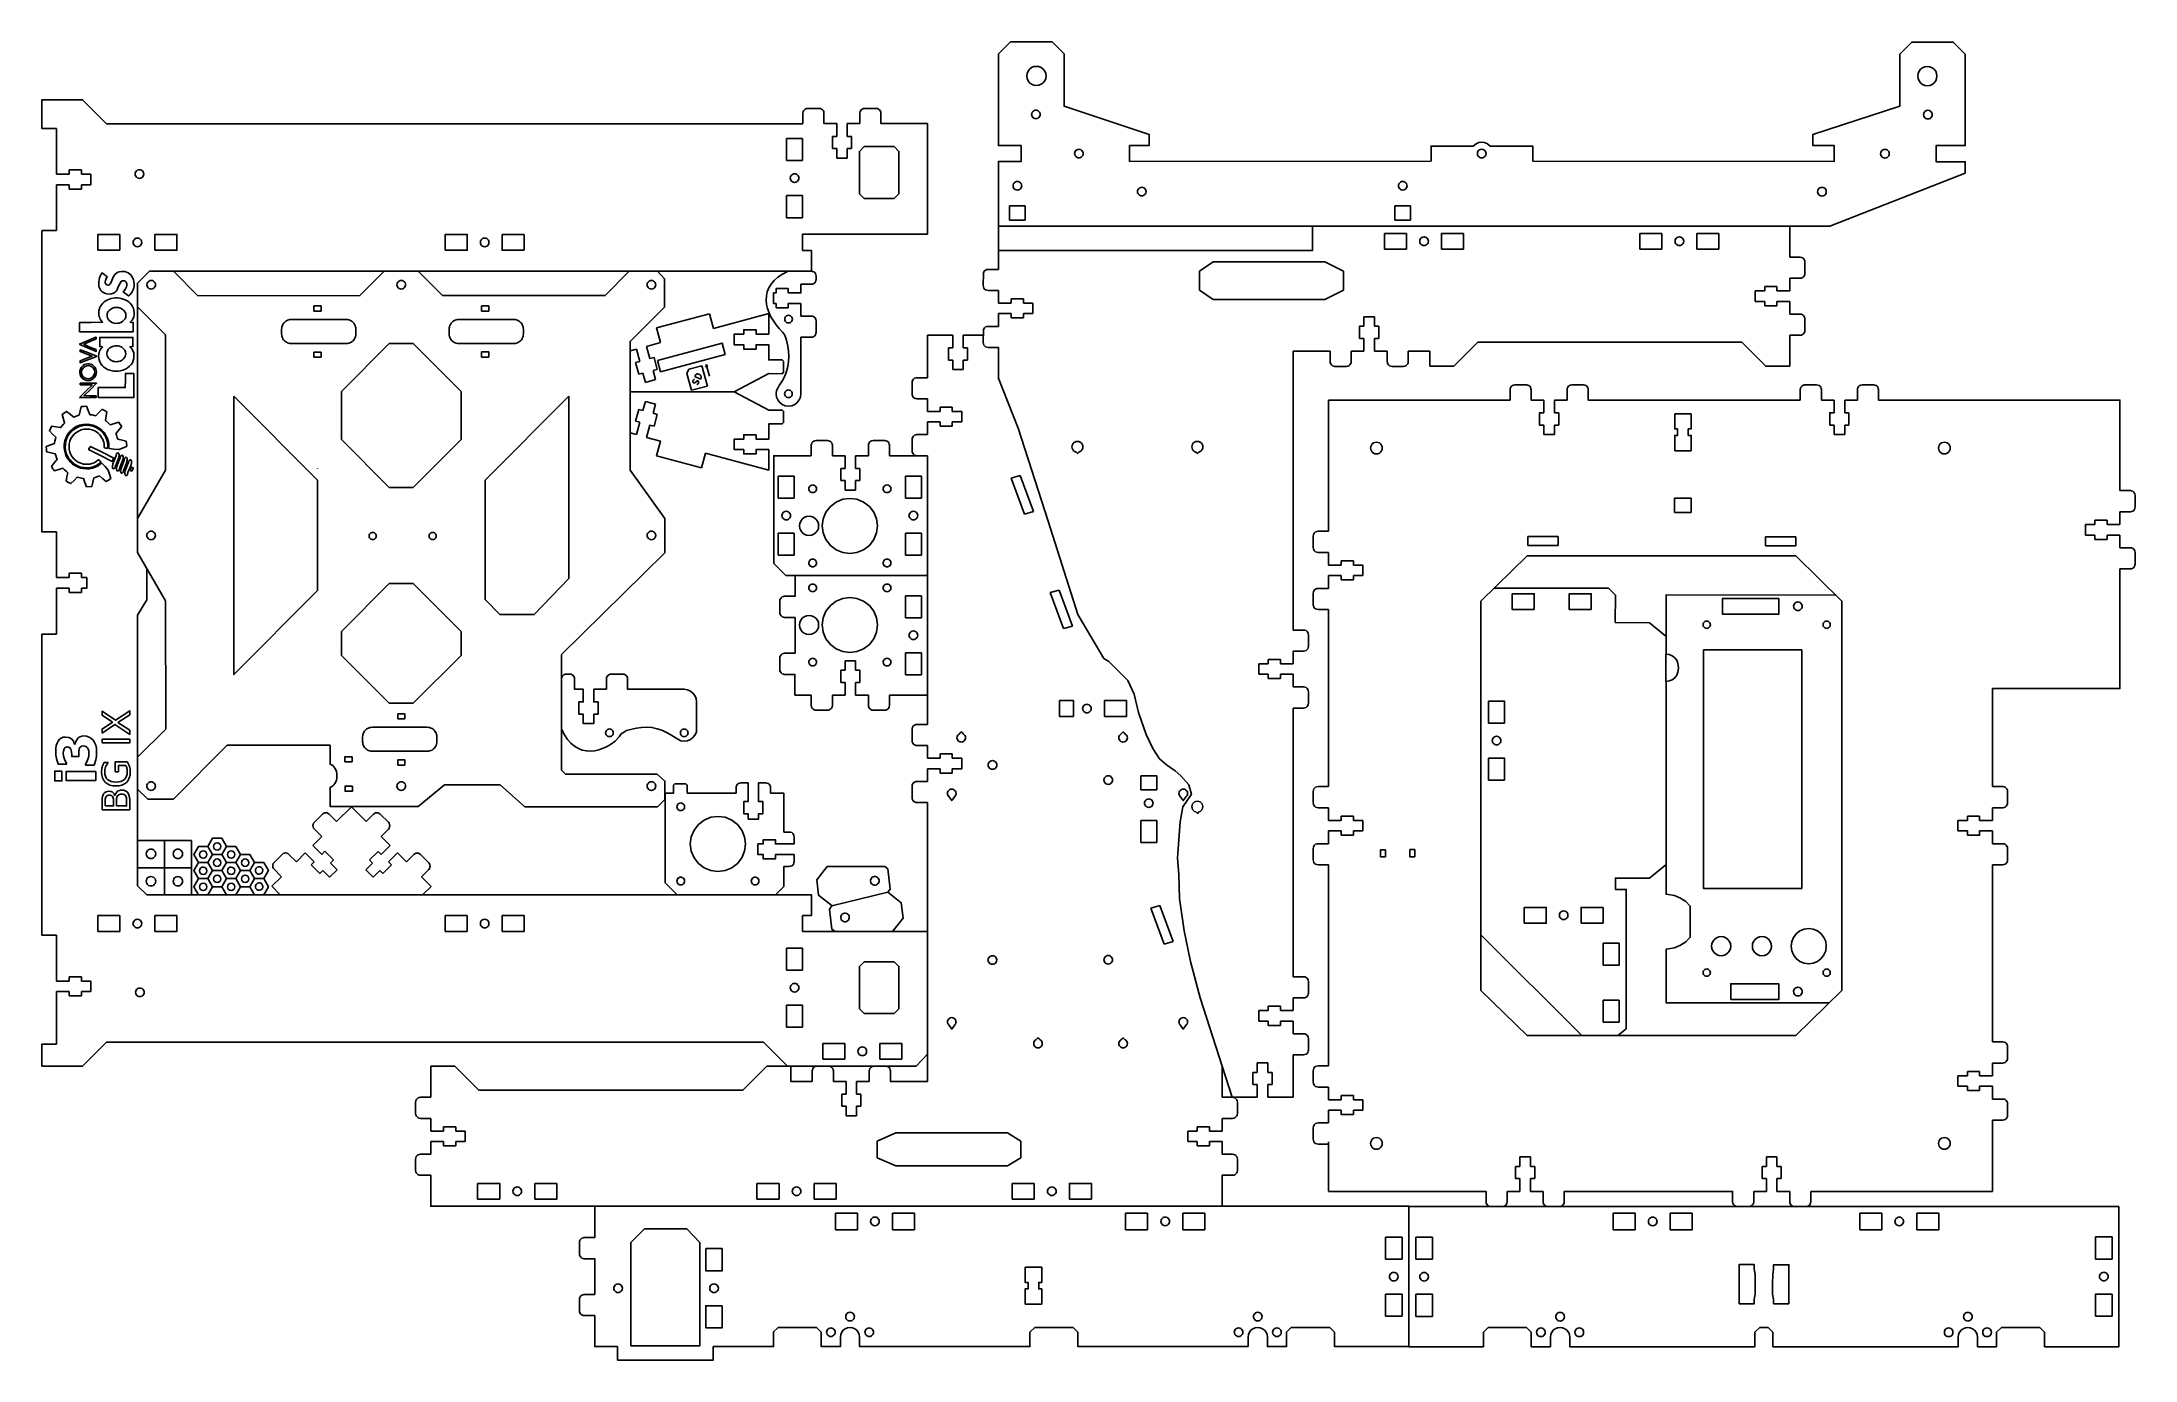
# Model space of a CAD drawing. Extents: x -217 to 655, y -133 to 416.
import ezdxf

# ---------------------------------------------------------------- set-up
doc = ezdxf.new("R2010")
doc.units = 0
doc.layers.add('Layer_1', color=7, linetype='CONTINUOUS')

msp = doc.modelspace()

# ---------------------------------------------------------------- linework, layer by layer
at = {"layer": 'Layer_1', "color": 5}
for points in [[(181.56095, 339.555558), (181.569699, 366.446651), (190.970267, 366.446651), (190.970267, 373.14782), (181.569699, 373.14782), (181.569699, 411.357294), (186.580865, 416.358497), (203.915095, 416.358497), (208.926289, 411.357294), (208.923467, 389.535956), (244.397869, 377.786961), (244.397812, 373.085604), (236.239445, 373.085604), (236.228721, 366.528566), (361.919125, 366.64264), (361.921947, 372.94), (379.516527, 372.940564), (380.686818, 373.866056)], [(380.686818, 373.865977), (381.825528, 374.336695), (383.047494, 374.497195), (384.26946, 374.336695), (385.40817, 373.865977), (386.56593, 372.939921), (404.347849, 372.939977), (404.347849, 366.644449), (530.047172, 366.499003), (530.047172, 373.087148), (521.18181, 373.087148), (521.18181, 377.788518), (557.339274, 389.521992), (557.339274, 411.296622), (562.350468, 416.297825), (579.684698, 416.297825), (584.695864, 411.296622), (584.695864, 373.087148), (572.473074, 373.087148), (572.473074, 366.385979), (584.695864, 366.385979), (584.695864, 361.684608)], [(100.044716, 386.615546), (100.112731, 387.13317)], [(100.044716, 386.615546), (100.044716, 382.26557)], [(100.112731, 387.13317), (100.312121, 387.615516)], [(100.312121, 387.615516), (100.629311, 388.029762)], [(100.629311, 388.029762), (101.04271, 388.3476)], [(101.04271, 388.3476), (101.524125, 388.547386)], [(107.82911, 388.3476), (107.347724, 388.547386), (102.040704, 388.615486), (101.524125, 388.547386)], [(108.242509, 388.029762), (107.82911, 388.3476)], [(108.559699, 387.615516), (108.242509, 388.029762)], [(108.759089, 387.13317), (108.559699, 387.615516)], [(108.827076, 386.615546), (108.759089, 387.13317)], [(108.827076, 382.26557), (108.827076, 386.615546)], [(123.865118, 387.13317), (123.797131, 386.615546), (123.797131, 382.26557)], [(124.064508, 387.615516), (123.865118, 387.13317)], [(124.381697, 388.029762), (124.064508, 387.615516)], [(124.795125, 388.3476), (124.381697, 388.029762)], [(125.276511, 388.547386), (124.795125, 388.3476)], [(131.581525, 388.3476), (131.100139, 388.547386), (125.793091, 388.615486), (125.276511, 388.547386)], [(131.994924, 388.029762), (131.581525, 388.3476)], [(132.312085, 387.615516), (131.994924, 388.029762)], [(132.511504, 387.13317), (132.312085, 387.615516)], [(132.579491, 386.615546), (132.511504, 387.13317)], [(132.579491, 386.615546), (132.579209, 382.264868), (151.991181, 382.267125)], [(114.116513, 382.26557), (108.827076, 382.26557)], [(112.320084, 376.965606), (114.116513, 376.965606)], [(112.320084, 371.865682), (112.320084, 376.965606)], [(114.116513, 376.965606), (114.116513, 382.26557)], [(123.797131, 382.26557), (118.507693, 382.26557), (118.507693, 376.965606)], [(118.507693, 376.965606), (120.304094, 376.965606)], [(120.304094, 376.965606), (120.304094, 371.865682)], [(114.116513, 371.865682), (112.320084, 371.865682)], [(114.116513, 367.915671), (114.116513, 371.865682)], [(118.507693, 367.915671), (114.116513, 367.915671)], [(118.507693, 371.865682), (118.507693, 367.915671)], [(120.304094, 371.865682), (118.507693, 371.865682)], [(511.45979, 339.512093), (511.45979, 326.58798)], [(516.32739, 326.519965), (515.809766, 326.58798), (511.45979, 326.58798)], [(516.809764, 326.320575), (516.32739, 326.519965)], [(517.223982, 326.003385), (516.809764, 326.320575)], [(517.541792, 325.589986), (517.223982, 326.003385)], [(517.741606, 325.1086), (517.541792, 325.589986)], [(517.809762, 324.591992), (517.741606, 325.1086)], [(517.741606, 319.284972), (517.809762, 319.801552), (517.809762, 324.591992)], [(94.129439, 285.214431), (94.129439, 285.214431), (94.020242, 287.377007), (93.699725, 289.47711), (93.18625, 291.950056), (92.602321, 293.672394), (92.155177, 294.516444), (91.576624, 295.296284), (90.158578, 296.784664), (88.865225, 298.355014), (87.714489, 299.992676), (86.724292, 301.682998), (85.912571, 303.411324), (85.297241, 305.163001), (84.896235, 306.923371), (84.72748, 308.677783), (84.808898, 310.411575), (85.158422, 312.110102), (85.793972, 313.758703), (86.733476, 315.342723), (87.994865, 316.847509), (89.596062, 318.258406), (91.554991, 319.56076), (93.889584, 320.739912)], [(88.840855, 307.321891), (87.720969, 307.321891), (87.720969, 309.521898), (87.720969, 311.721877), (88.840855, 311.721942), (88.840855, 313.521992), (93.930648, 313.522556), (93.930648, 311.721877), (99.220028, 311.721877), (99.220028, 315.32851), (103.561343, 315.32851), (104.077951, 315.396639), (104.559394, 315.596452), (104.972764, 315.914262), (105.289954, 316.32848), (105.489372, 316.810854), (105.557388, 317.328478), (105.557388, 318.741762), (105.489372, 319.259414), (105.288334, 319.741046), (104.969524, 320.154581), (104.556154, 320.472391), (104.074711, 320.672205), (103.558103, 320.740333)], [(175.480359, 320.509986), (175.280574, 320.0286), (175.212474, 314.721552), (175.280574, 314.204972)], [(175.280574, 314.204972), (175.480359, 313.723586)], [(175.798198, 320.923385), (175.480359, 320.509986)], [(176.212444, 321.240546), (175.798198, 320.923385)], [(176.69479, 321.439965), (176.212444, 321.240546)], [(177.212413, 321.507952), (176.69479, 321.439965)], [(181.562389, 321.507952), (177.212413, 321.507952)], [(501.059873, 312.516154), (501.059873, 314.312555)], [(501.059873, 314.312555), (506.159855, 314.312555)], [(506.159855, 314.312555), (506.159855, 312.516154)], [(511.45979, 317.805592), (515.809766, 317.805592)], [(511.45979, 317.805592), (511.45979, 312.516154)], [(515.809766, 317.805592), (516.32739, 317.873579)], [(516.32739, 317.873579), (516.809764, 318.072969)], [(516.809764, 318.072969), (517.223982, 318.390187)], [(517.223982, 318.390187), (517.541792, 318.803586)], [(517.541792, 318.803586), (517.741606, 319.284972)], [(88.840855, 307.321891), (88.840855, 305.521906)], [(88.840855, 305.521906), (93.930648, 305.521906)], [(93.930648, 305.521906), (93.930648, 307.321891), (99.220028, 307.321891)], [(99.220028, 307.321891), (99.220028, 302.021927)], [(175.480359, 313.723586), (175.798198, 313.310158)], [(175.798198, 313.310158), (176.212444, 312.992969)], [(176.212444, 312.992969), (176.69479, 312.793579)], [(176.69479, 312.793579), (177.212413, 312.725592), (181.562389, 312.725592)], [(181.562389, 312.725592), (181.562389, 307.436154)], [(181.562389, 307.436154), (186.862353, 307.436154)], [(186.862353, 309.232555), (191.962278, 309.232555)], [(186.862353, 307.436154), (186.862353, 309.232555)], [(191.962278, 309.232555), (191.962278, 307.436154)], [(191.962278, 307.436154), (195.912288, 307.436154)], [(195.912288, 307.436154), (195.912288, 303.044974)], [(497.109919, 308.124974), (497.109919, 312.516154)], [(497.109919, 312.516154), (501.059873, 312.516154)], [(501.059873, 308.124974), (497.109919, 308.124974)], [(501.059873, 306.328545), (501.059873, 308.124974)], [(506.159855, 306.328545), (501.059873, 306.328545)], [(506.159855, 312.516154), (511.45979, 312.516154)], [(506.159855, 308.124974), (506.159855, 306.328545)], [(511.45979, 308.124974), (506.159855, 308.124974)], [(511.45979, 308.124974), (511.45979, 302.835537)], [(39.05603, 297.0901), (61.062781, 303.000623)], [(40.700174, 290.970929), (39.05603, 297.0901)], [(61.062781, 303.000623), (62.706926, 296.881453)], [(71.344371, 270.436017), (85.772886, 278.026017), (91.418256, 278.02263), (91.984611, 278.607056), (91.985176, 283.222434), (91.423074, 283.783266), (85.780478, 283.786088), (85.787872, 290.110321), (80.482766, 290.101007), (80.482755, 288.301051), (75.382737, 288.301107), (75.382737, 290.10112), (71.432752, 290.10112), (71.432752, 294.501134), (75.382737, 294.501134), (75.382737, 296.301119), (80.482743, 296.301119), (80.482743, 294.501134), (85.789145, 294.508754), (85.798543, 303.09466), (62.707378, 296.881848)], [(99.220028, 302.021927), (103.561343, 302.021927)], [(103.561343, 302.021927), (104.077951, 301.953799)], [(104.077951, 301.953799), (104.559394, 301.753985)], [(104.559394, 301.753985), (104.972764, 301.436175)], [(104.972764, 301.436175), (105.289954, 301.021957)], [(105.289954, 301.021957), (105.489372, 300.539583)], [(105.489372, 300.539583), (105.557388, 300.021959), (105.557388, 295.222008)], [(175.480359, 296.757571), (175.280574, 296.276185), (175.212474, 290.969165), (175.280574, 290.452586)], [(175.798198, 297.17097), (175.480359, 296.757571)], [(176.212444, 297.48816), (175.798198, 297.17097)], [(176.69479, 297.68755), (176.212444, 297.48816)], [(177.212413, 297.755537), (176.69479, 297.68755)], [(181.562389, 297.755537), (177.212413, 297.755537)], [(186.862353, 303.044974), (181.562389, 303.044974)], [(181.562389, 303.044974), (181.562389, 297.755537)], [(186.862353, 301.248545), (186.862353, 303.044974)], [(191.962278, 301.248545), (186.862353, 301.248545)], [(191.962278, 303.044974), (191.962278, 301.248545)], [(195.912288, 303.044974), (191.962278, 303.044974)], [(333.961232, 297.795669), (332.161247, 297.795669)], [(332.161247, 297.795669), (332.161247, 292.705876)], [(338.361189, 301.737777), (333.961232, 301.737777)], [(333.961232, 301.737777), (333.961232, 297.795669)], [(338.361189, 297.795669), (338.361189, 301.737777)], [(340.161146, 297.795669), (338.361189, 297.795669)], [(340.161146, 292.705876), (340.161146, 297.795669)], [(515.809766, 302.835537), (511.45979, 302.835537)], [(515.809766, 302.835537), (516.32739, 302.76755)], [(516.32739, 302.76755), (516.809764, 302.56816)], [(516.809764, 302.56816), (517.223982, 302.25097)], [(517.223982, 302.25097), (517.541792, 301.837571)], [(517.541792, 301.837571), (517.741606, 301.356185)], [(517.741606, 301.356185), (517.809762, 300.839577)], [(517.809762, 296.049165), (517.809762, 300.839577)], [(30.614814, 288.261144), (28.037304, 287.515513)], [(30.614814, 288.261144), (31.990066, 283.142649)], [(36.239359, 284.284408), (34.864107, 289.402874)], [(34.864344, 289.403439), (40.700411, 290.971522)], [(94.129208, 285.214431), (94.020011, 283.051858), (93.699494, 280.951755), (93.178297, 278.924756), (92.467052, 276.981484), (91.576392, 275.132578), (90.198154, 273.027559), (89.54871, 271.988758), (89.035989, 270.969894), (88.860156, 269.631737), (89.035989, 268.293572), (89.551442, 267.046615), (90.371498, 265.975771), (91.440164, 265.154163), (92.684659, 264.637615), (94.019988, 264.461418), (95.355684, 264.637615), (96.600086, 265.154163), (97.668752, 265.975771), (98.48881, 267.046615), (99.004354, 268.293572), (99.215996, 269.630735), (99.21656, 293.222032), (103.561574, 293.222032), (104.078185, 293.290183)], [(104.077951, 293.290169), (104.559394, 293.489954)], [(104.559394, 293.489954), (104.972764, 293.807793)], [(104.972764, 293.807793), (105.289954, 294.22201)], [(105.289954, 294.22201), (105.489372, 294.704356)], [(105.489372, 294.704356), (105.557388, 295.222008)], [(151.922057, 294.041775), (151.922057, 276.344579)], [(151.922057, 294.041775), (162.521985, 294.041775)], [(162.521985, 288.752394), (160.722, 288.752394)], [(160.722, 288.752394), (160.722, 283.662573)], [(162.521985, 294.041775), (162.521985, 288.752394)], [(166.921942, 288.752394), (166.921942, 294.041775)], [(166.921942, 294.041775), (175.035441, 294.041775)], [(168.721927, 288.752394), (166.921942, 288.752394)], [(168.721927, 283.662573), (168.721927, 288.752394)], [(175.480359, 289.971171), (175.280574, 290.452586)], [(175.798198, 289.557772), (175.480359, 289.971171)], [(176.212444, 289.240582), (175.798198, 289.557772)], [(176.69479, 289.041192), (176.212444, 289.240582)], [(177.212413, 288.973177), (176.69479, 289.041192)], [(177.212413, 288.973177), (181.562389, 288.973177)], [(181.562389, 288.973177), (181.562389, 276.049064)], [(332.161247, 292.705876), (333.961232, 292.705876)], [(333.961232, 292.705876), (333.961232, 287.416467)], [(338.361189, 287.416467), (338.361189, 292.705876)], [(338.361189, 292.705876), (340.161146, 292.705876)], [(371.40419, 281.129064), (381.404114, 291.109063)], [(381.404114, 291.109063), (491.459943, 291.109063)], [(491.459943, 291.109063), (501.459895, 281.129064), (511.45979, 281.129064)], [(511.45979, 294.053177), (515.809766, 294.053177)], [(511.45979, 294.053177), (511.45979, 281.129064)], [(516.32739, 294.121192), (515.809766, 294.053177)], [(516.809764, 294.320582), (516.32739, 294.121192)], [(517.223982, 294.6378), (516.809764, 294.320582)], [(517.541792, 295.051171), (517.223982, 294.6378)], [(517.741606, 295.532586), (517.541792, 295.051171)], [(517.809762, 296.049165), (517.741606, 295.532586)], [(30.251718, 282.6756), (31.575114, 277.750286)], [(31.990303, 283.143242), (30.251955, 282.676164)], [(37.977706, 284.751457), (36.239359, 284.284408)], [(37.562755, 279.359094), (39.301077, 279.826171)], [(38.587718, 275.544381), (37.562755, 279.359094)], [(39.301077, 279.826171), (37.977706, 284.751457)], [(160.722, 283.662573), (162.521985, 283.662573)], [(162.521985, 283.662573), (162.521985, 279.720493)], [(162.521985, 279.720493), (166.921942, 279.720493)], [(166.921942, 283.662573), (168.721927, 283.662573)], [(166.921942, 279.720493), (166.921942, 283.662573)], [(304.461446, 287.416467), (319.861297, 287.416467), (319.861297, 283.075156), (319.929482, 282.558548)], [(304.461446, 287.416467), (304.461446, 171.14935)], [(319.929482, 282.558548), (320.129267, 282.077161)], [(320.129267, 282.077161), (320.447134, 281.663762)], [(320.447134, 281.663762), (320.861295, 281.346573)], [(320.861295, 281.346573), (321.343669, 281.147183)], [(321.343669, 281.147183), (321.861321, 281.079167)], [(326.661272, 281.079167), (321.861321, 281.079167)], [(326.661272, 281.079167), (327.178924, 281.147183)], [(327.178924, 281.147183), (327.661242, 281.346573)], [(327.661242, 281.346573), (328.075459, 281.663762)], [(328.075459, 281.663762), (328.393298, 282.077161)], [(328.393298, 282.077161), (328.593111, 282.558548)], [(328.593111, 282.558548), (328.66124, 283.075156)], [(328.66124, 287.416467), (333.961232, 287.416467)], [(328.66124, 287.416467), (328.66124, 283.075156)], [(338.361189, 287.416467), (343.661125, 287.416467)], [(343.661125, 283.075156), (343.661125, 287.416467)], [(343.661125, 283.075156), (343.729282, 282.558548)], [(343.729282, 282.558548), (343.929067, 282.077161)], [(343.929067, 282.077161), (344.246906, 281.663762)], [(344.246906, 281.663762), (344.661123, 281.346573)], [(344.661123, 281.346573), (345.143469, 281.147183)], [(345.143469, 281.147183), (345.661121, 281.079167)], [(350.978724, 281.147183), (350.4611, 281.079167), (345.661121, 281.079167)], [(351.46107, 281.346573), (350.978724, 281.147183)], [(351.875288, 281.663762), (351.46107, 281.346573)], [(352.193126, 282.077161), (351.875288, 281.663762)], [(352.392883, 282.558548), (352.193126, 282.077161)], [(352.461068, 283.075156), (352.392883, 282.558548)], [(352.461068, 287.416467), (361.404239, 287.416467)], [(352.461068, 287.416467), (352.461068, 283.075156)], [(361.404239, 281.129064), (361.404239, 287.416467)], [(371.40419, 281.129064), (361.404239, 281.129064)], [(31.575114, 277.750286), (33.313459, 278.217335)], [(33.313459, 278.217335), (34.338425, 274.402651)], [(34.338425, 274.402651), (38.587718, 275.544381)], [(145.640298, 274.86517), (145.572113, 274.34859), (145.572113, 269.558179), (145.640298, 269.041571)], [(145.840055, 275.346585), (145.640298, 274.86517)], [(146.157894, 275.759984), (145.840055, 275.346585)], [(146.572111, 276.077173), (146.157894, 275.759984)], [(147.054485, 276.276563), (146.572111, 276.077173)], [(147.572109, 276.344579), (147.054485, 276.276563)], [(151.922057, 276.344579), (147.572109, 276.344579)], [(30.251568, 258.203744), (31.574968, 263.129058)], [(31.574968, 263.129058), (33.313315, 262.66198)], [(33.313315, 262.66198), (34.338287, 266.476665)], [(34.338287, 266.476665), (38.587569, 265.334935)], [(38.587569, 265.334935), (37.562622, 261.52025)], [(145.840055, 268.560184), (145.640298, 269.041571)], [(146.157894, 268.146785), (145.840055, 268.560184)], [(146.572111, 267.829596), (146.157894, 268.146785)], [(147.054485, 267.630206), (146.572111, 267.829596)], [(147.572109, 267.56219), (147.054485, 267.630206)], [(147.572109, 267.56219), (151.922057, 267.56219)], [(151.922057, 267.56219), (151.922057, 262.272781)], [(151.922057, 262.272781), (157.222049, 262.272781)], [(157.222049, 262.272781), (157.222049, 264.069154)], [(157.222049, 264.069154), (162.321974, 264.069154)], [(162.321974, 264.069154), (162.321974, 262.272781)], [(162.321974, 262.272781), (166.271928, 262.272781)], [(166.271928, 262.272781), (166.271928, 257.881573)], [(30.614678, 252.6182), (28.037171, 253.363803)], [(31.990173, 257.736074), (30.251822, 258.203152)], [(30.614678, 252.6182), (31.989919, 257.736666)], [(36.239226, 256.594936), (34.863957, 251.47647)], [(37.977574, 256.127859), (36.239226, 256.594936)], [(37.562622, 261.52025), (39.300942, 261.053144)], [(39.300942, 261.053144), (37.977574, 256.127859)], [(157.222049, 257.881573), (151.922057, 257.881573)], [(151.922057, 257.881573), (151.922057, 252.592164)], [(157.222049, 256.085172), (157.222049, 257.881573)], [(162.321974, 256.085172), (157.222049, 256.085172)], [(162.321974, 257.881573), (162.321974, 256.085172)], [(166.271928, 257.881573), (162.321974, 257.881573)], [(-42.467421, 250.578678), (-42.467421, 250.508376)], [(34.864211, 251.475877), (40.700284, 249.907822)], [(40.70003, 249.908387), (39.055888, 243.789244)], [(57.79138, 238.755218), (59.435522, 244.874389)], [(80.482424, 252.578491), (75.382415, 252.578491), (75.382415, 250.778478), (71.432433, 250.778478), (71.432433, 246.378464), (75.382415, 246.378464), (75.382415, 244.578479), (80.482424, 244.578479), (80.482424, 246.378464), (85.788809, 246.370844), (85.794538, 237.804242), (59.435375, 244.874276)], [(103.529189, 248.147297), (103.597346, 248.663904)], [(103.529189, 248.147297), (103.529189, 243.805985)], [(103.597346, 248.663904), (103.797131, 249.145319)], [(103.797131, 249.145319), (104.11497, 249.55869)], [(104.11497, 249.55869), (104.529187, 249.87588)], [(104.529187, 249.87588), (105.011533, 250.07527)], [(105.011533, 250.07527), (105.529185, 250.143313)], [(110.84676, 250.07527), (110.329136, 250.143313), (105.529185, 250.143313)], [(111.329134, 249.87588), (110.84676, 250.07527)], [(111.743323, 249.55869), (111.329134, 249.87588)], [(112.061162, 249.145319), (111.743323, 249.55869)], [(112.260975, 248.663904), (112.061162, 249.145319)], [(112.329132, 248.147297), (112.260975, 248.663904)], [(112.329132, 243.805985), (112.329132, 248.147297)], [(127.329017, 248.147297), (127.397146, 248.663904)], [(127.329017, 248.147297), (127.329017, 243.805985)], [(127.397146, 248.663904), (127.596959, 249.145319)], [(127.596959, 249.145319), (127.91477, 249.55869)], [(127.91477, 249.55869), (128.328987, 249.87588)], [(128.328987, 249.87588), (128.811361, 250.07527)], [(128.811361, 250.07527), (129.328985, 250.143313)], [(134.646588, 250.07527), (134.128964, 250.143313), (129.328985, 250.143313)], [(135.128906, 249.87588), (134.646588, 250.07527)], [(135.543152, 249.55869), (135.128906, 249.87588)], [(135.860962, 249.145319), (135.543152, 249.55869)], [(136.060775, 248.663904), (135.860962, 249.145319)], [(136.128904, 248.147297), (136.060775, 248.663904)], [(136.128904, 243.805985), (136.128904, 248.147297)], [(145.640298, 251.112783), (145.572113, 250.596176), (145.572113, 245.805764), (145.640298, 245.289156)], [(145.840055, 251.59417), (145.640298, 251.112783)], [(145.840055, 244.807741), (145.640298, 245.289156)], [(146.157894, 252.007541), (145.840055, 251.59417)], [(146.157894, 244.39437), (145.840055, 244.807741)], [(146.572111, 252.324758), (146.157894, 252.007541)], [(146.572111, 244.077153), (146.157894, 244.39437)], [(147.054485, 252.524177), (146.572111, 252.324758)], [(147.572109, 252.592164), (147.054485, 252.524177)], [(151.922057, 252.592164), (147.572109, 252.592164)], [(39.055888, 243.789244), (57.79138, 238.755218)], [(103.529189, 243.805985), (87.904323, 243.805985), (87.904323, 198.895963), (92.904285, 193.905964), (151.9038, 193.905964)], [(117.629096, 243.805985), (112.329132, 243.805985)], [(115.829083, 238.516576), (117.629096, 238.516576)], [(115.829083, 233.426783), (115.829083, 238.516576)], [(117.629096, 238.516576), (117.629096, 243.805985)], [(127.329017, 243.805985), (122.029053, 243.805985)], [(122.029053, 243.805985), (122.029053, 238.516576)], [(122.029053, 238.516576), (123.829039, 238.516576)], [(123.829039, 238.516576), (123.829039, 233.426783)], [(147.054485, 243.877763), (146.572111, 244.077153)], [(147.572109, 243.809747), (147.054485, 243.877763)], [(147.572109, 243.809747), (151.922057, 243.809747)], [(117.629096, 233.426783), (115.829083, 233.426783)], [(117.629096, 229.484675), (117.629096, 233.426783)], [(122.029053, 229.484675), (117.629096, 229.484675)], [(122.029053, 233.426783), (122.029053, 229.484675)], [(123.829039, 233.426783), (122.029053, 233.426783)], [(92.408824, 185.19305), (96.7588, 185.19305), (96.7588, 193.936116)], [(90.67677, 184.195084), (90.476984, 183.713697), (90.408884, 178.406649), (90.476984, 177.89007)], [(90.994608, 184.608483), (90.67677, 184.195084)], [(91.408854, 184.925644), (90.994608, 184.608483)], [(91.8912, 185.125062), (91.408854, 184.925644)], [(92.408824, 185.19305), (91.8912, 185.125062)], [(388.206855, 188.553134), (435.889654, 188.553066), (438.774022, 185.730779), (438.769788, 174.280707), (453.001549, 174.207705), (459.892315, 168.534234)], [(90.476984, 177.89007), (90.67677, 177.408683)], [(90.67677, 177.408683), (90.994608, 176.995256)], [(90.994608, 176.995256), (91.408854, 176.678066)], [(91.408854, 176.678066), (91.8912, 176.478676)], [(91.8912, 176.478676), (92.408824, 176.410689), (96.7588, 176.410689)], [(96.7588, 176.410689), (96.7588, 171.121252), (96.7588, 166.730072), (96.7588, 161.440635)], [(308.811394, 171.14935), (304.461446, 171.14935)], [(308.811394, 171.14935), (309.329018, 171.081334)], [(309.329018, 171.081334), (309.811392, 170.881916)], [(309.811392, 170.881916), (310.225609, 170.564727)], [(310.225609, 170.564727), (310.543448, 170.151356)], [(310.543448, 170.151356), (310.743205, 169.669941)], [(310.743205, 169.669941), (310.81139, 169.153333), (310.81139, 164.36295), (310.743205, 163.846342)], [(90.67677, 160.442669), (90.476984, 159.961282), (90.408884, 154.654263), (90.476984, 154.137683)], [(90.994608, 160.856068), (90.67677, 160.442669)], [(91.408854, 161.173257), (90.994608, 160.856068)], [(91.8912, 161.372647), (91.408854, 161.173257)], [(92.408824, 161.440635), (91.8912, 161.372647)], [(96.7588, 161.440635), (92.408824, 161.440635)], [(117.627741, 158.327619), (117.627741, 154.385511)], [(122.027727, 158.327619), (117.627741, 158.327619)], [(122.027727, 154.385511), (122.027727, 158.327619)], [(294.061529, 158.873953), (299.161454, 158.873953)], [(294.061529, 157.077524), (294.061529, 158.873953)], [(299.161454, 158.873953), (299.161454, 157.077524)], [(304.461446, 157.077524), (304.461446, 162.366933)], [(304.461446, 162.366933), (308.811394, 162.366933)], [(308.811394, 162.366933), (309.329018, 162.434949)], [(309.329018, 162.434949), (309.811392, 162.634339)], [(309.811392, 162.634339), (310.225609, 162.951556)], [(310.225609, 162.951556), (310.543448, 163.364927)], [(310.543448, 163.364927), (310.743205, 163.846342)], [(459.892315, 161.086209), (459.892315, 149.748484)], [(12.839246, 136.053134), (12.839246, 132.111026), (10.639239, 132.111026), (8.43926, 132.111026), (8.439195, 136.053134), (6.639145, 136.053134), (6.638581, 141.142927), (8.43926, 141.142927), (8.43926, 146.432308), (4.832627, 146.432308), (4.832627, 150.773622), (4.764498, 151.29023), (4.564685, 151.771662), (4.246874, 152.185033), (3.832657, 152.502222), (3.350283, 152.70164), (2.832659, 152.769656), (1.419375, 152.769656), (0.901723, 152.70164), (0.420091, 152.500614), (0.006556, 152.181815), (-0.311254, 151.768444), (-0.511068, 151.28699), (-0.579196, 150.770382)], [(18.13921, 150.773622), (18.207338, 151.29023)], [(18.13921, 146.432308), (18.13921, 150.773622)], [(18.207338, 151.29023), (18.407151, 151.771662)], [(18.407151, 151.771662), (18.724962, 152.185033)], [(18.724962, 152.185033), (19.139179, 152.502222)], [(19.139179, 152.502222), (19.621554, 152.70164)], [(19.621554, 152.70164), (20.139177, 152.769656), (24.939128, 152.769656)], [(25.45678, 152.70164), (24.939128, 152.769656)], [(25.939126, 152.502222), (25.45678, 152.70164)], [(26.353344, 152.185033), (25.939126, 152.502222)], [(26.671183, 151.771662), (26.353344, 152.185033)], [(26.870968, 151.29023), (26.671183, 151.771662)], [(34.946706, 130.617043), (37.109279, 130.507846), (39.209382, 129.88274), (41.236381, 129.361544), (43.179653, 128.390442), (45.028558, 127.499783), (47.133578, 126.121545), (48.172378, 125.472101), (49.191243, 124.959379), (50.5294, 124.783547), (51.867565, 124.959379), (53.114521, 125.474833), (54.185366, 126.294889), (55.006974, 127.363554), (55.679436, 128.60805), (55.699728, 141.232268), (55.523531, 142.567963), (55.006982, 143.812366), (54.185374, 144.881031), (53.11453, 145.70109), (51.867573, 146.216634), (50.53041, 146.428275), (26.939113, 146.42884), (26.939113, 150.773854), (26.870962, 151.290464)], [(90.67677, 153.656268), (90.476984, 154.137683)], [(90.994608, 153.242869), (90.67677, 153.656268)], [(91.408854, 152.92568), (90.994608, 153.242869)], [(91.8912, 152.72629), (91.408854, 152.92568)], [(92.408824, 152.658274), (91.8912, 152.72629)], [(92.408824, 152.658274), (96.7588, 152.658274)], [(103.527863, 144.006309), (96.734545, 144.006309), (96.734545, 152.660831)], [(115.827756, 154.385511), (115.827756, 149.29569)], [(117.627741, 154.385511), (115.827756, 154.385511)], [(115.827756, 149.29569), (117.627741, 149.29569), (117.627741, 144.006309)], [(123.827712, 149.29569), (123.827712, 154.385511), (122.027727, 154.385511)], [(122.027727, 149.29569), (123.827712, 149.29569)], [(122.027727, 144.006309), (122.027727, 149.29569)], [(290.111575, 152.686316), (290.111575, 157.077524)], [(290.111575, 157.077524), (294.061529, 157.077524)], [(294.061529, 152.686316), (290.111575, 152.686316)], [(294.061529, 150.889915), (294.061529, 152.686316)], [(299.161454, 150.889915), (294.061529, 150.889915)], [(299.161454, 157.077524), (304.461446, 157.077524)], [(299.161454, 152.686316), (299.161454, 150.889915)], [(304.461446, 152.686316), (299.161454, 152.686316)], [(304.461446, 147.396935), (304.461446, 152.686316)], [(12.839246, 146.432308), (18.13921, 146.432308)], [(14.639231, 141.142927), (12.839246, 141.142927), (12.839246, 146.432308)], [(14.639231, 136.053134), (14.639231, 141.142927)], [(103.527863, 139.664997), (103.527863, 144.006309)], [(103.527863, 139.664997), (103.596019, 139.14839)], [(112.327777, 139.664997), (112.259649, 139.14839)], [(117.627741, 144.006309), (112.327777, 144.006309)], [(112.327777, 144.006309), (112.327777, 139.664997)], [(127.327691, 144.006309), (122.027727, 144.006309)], [(127.327691, 139.664997), (127.327691, 144.006309)], [(127.327691, 139.664997), (127.395819, 139.14839)], [(136.127606, 139.664997), (136.059421, 139.14839)], [(151.916217, 143.992565), (136.113833, 143.992565)], [(136.127606, 144.006309), (136.127606, 139.664997)], [(308.811394, 147.396935), (304.461446, 147.396935)], [(308.811394, 147.396935), (309.329018, 147.32892)], [(309.329018, 147.32892), (309.811392, 147.129501)], [(309.811392, 147.129501), (310.225609, 146.812312)], [(310.225609, 146.812312), (310.543448, 146.398913)], [(310.543448, 146.398913), (310.743205, 145.917526)], [(310.543448, 139.612512), (310.743205, 140.093927)], [(310.743205, 145.917526), (310.81139, 145.400918), (310.81139, 140.610535), (310.743205, 140.093927)], [(12.839246, 136.053134), (14.639231, 136.053134)], [(103.596019, 139.14839), (103.795805, 138.666975)], [(103.795805, 138.666975), (104.113643, 138.253604)], [(104.113643, 138.253604), (104.527861, 137.936386)], [(104.527861, 137.936386), (105.010207, 137.736996)], [(105.010207, 137.736996), (105.527859, 137.668981)], [(110.845433, 137.736996), (110.32781, 137.668981), (105.527859, 137.668981)], [(111.327808, 137.936386), (110.845433, 137.736996)], [(111.742025, 138.253604), (111.327808, 137.936386)], [(112.059836, 138.666975), (111.742025, 138.253604)], [(112.259649, 139.14839), (112.059836, 138.666975)], [(127.395819, 139.14839), (127.595633, 138.666975)], [(127.595633, 138.666975), (127.913443, 138.253604)], [(127.913443, 138.253604), (128.327661, 137.936386)], [(128.327661, 137.936386), (128.810035, 137.736996)], [(128.810035, 137.736996), (129.327659, 137.668981)], [(134.645262, 137.736996), (134.12761, 137.668981), (129.327659, 137.668981)], [(135.127579, 137.936386), (134.645262, 137.736996)], [(135.541797, 138.253604), (135.127579, 137.936386)], [(135.859607, 138.666975), (135.541797, 138.253604)], [(136.059421, 139.14839), (135.859607, 138.666975)], [(146.157894, 131.182224), (145.840055, 130.768825)], [(146.572111, 131.499414), (146.157894, 131.182224)], [(147.054485, 131.698804), (146.572111, 131.499414)], [(147.572109, 131.766848), (147.054485, 131.698804)], [(151.922057, 131.766848), (147.572109, 131.766848)], [(304.461446, 26.571562), (304.461446, 138.61449)], [(304.461446, 138.61449), (308.811394, 138.61449)], [(308.811394, 138.61449), (309.329018, 138.682534)], [(309.329018, 138.682534), (309.811392, 138.881924)], [(309.811392, 138.881924), (310.225609, 139.199113)], [(310.225609, 139.199113), (310.543448, 139.612512)], [(34.946714, 130.617275), (34.946714, 130.617275), (32.784138, 130.508077), (30.684035, 130.18756), (28.211089, 129.674085), (26.488751, 129.201337), (25.644701, 128.754193), (24.300417, 127.804603), (23.376481, 126.646414), (21.806131, 124.788615), (20.168469, 123.63788), (18.478147, 122.647683), (16.749821, 121.835961), (14.998144, 121.220632), (13.237774, 120.819625), (11.483363, 120.650871), (9.74957, 120.732289), (8.051044, 121.081813), (6.402443, 121.717363), (4.818422, 122.656867), (3.313636, 123.918256), (1.902739, 125.519452), (0.600385, 127.478382), (-0.578767, 129.812975)], [(145.640298, 130.28741), (145.572113, 129.770803), (145.572113, 124.980419), (145.640298, 124.463811)], [(145.840055, 130.768825), (145.640298, 130.28741)], [(145.840055, 123.982425), (145.640298, 124.463811)], [(146.157894, 123.569026), (145.840055, 123.982425)], [(146.572111, 123.251836), (146.157894, 123.569026)], [(147.054485, 123.052418), (146.572111, 123.251836)], [(147.572109, 122.984402), (147.054485, 123.052418)], [(147.572109, 122.984402), (151.922057, 122.984402)], [(151.922057, 122.984402), (151.922057, 117.695022)], [(151.922057, 117.695022), (157.222049, 117.695022)], [(157.222049, 117.695022), (157.222049, 119.491423)], [(157.222049, 119.491423), (162.321974, 119.491423)], [(162.321974, 119.491423), (162.321974, 117.695022)], [(162.321974, 117.695022), (166.271928, 117.695022)], [(166.271928, 117.695022), (166.271928, 113.303813)], [(72.15663, 103.123942), (51.783178, 103.123942), (51.786, 106.510609), (51.217943, 107.075053), (46.643036, 107.075053), (46.115817, 106.49297), (46.115817, 103.123942), (42.557644, 103.123942), (42.557644, 65.758792), (47.557605, 60.768765)], [(72.159424, 103.100007), (72.159424, 105.406637), (72.227468, 105.924289), (72.42683, 106.406635), (72.744048, 106.820853), (73.157419, 107.138663), (73.638833, 107.338477), (74.155441, 107.406605), (77.15346, 107.409992), (77.157411, 99.636999), (75.357426, 99.636999), (75.357426, 94.547206), (77.157411, 94.547206), (77.157411, 92.298431), (81.557368, 92.298431), (81.557368, 94.547206), (83.357381, 94.547206), (83.357381, 99.636999), (81.557368, 99.636999), (81.548901, 107.41637), (84.53453, 107.419192), (85.05111, 107.351035), (85.532553, 107.15125), (85.945924, 106.833412), (86.263141, 106.419194), (86.462503, 105.936848), (86.530547, 105.419196), (86.530547, 103.099866)], [(145.640298, 100.711396), (145.572113, 101.228004), (145.572113, 106.018388), (145.640298, 106.534996)], [(145.840055, 107.01641), (145.640298, 106.534996)], [(146.157894, 107.429781), (145.840055, 107.01641)], [(146.572111, 107.746999), (146.157894, 107.429781)], [(147.054485, 107.946389), (146.572111, 107.746999)], [(147.572109, 108.014404), (147.054485, 107.946389)], [(151.922057, 108.014404), (147.572109, 108.014404)], [(151.922057, 113.303813), (151.922057, 108.014404)], [(157.222049, 113.303813), (151.922057, 113.303813)], [(157.222049, 111.507384), (157.222049, 113.303813)], [(162.321974, 111.507384), (157.222049, 111.507384)], [(166.271928, 113.303813), (162.321974, 113.303813)], [(162.321974, 113.303813), (162.321974, 111.507384)], [(-94.377136, 91.310946), (-88.237594, 97.450488)], [(-88.237594, 97.450488), (-82.085819, 91.298713)], [(92.056458, 103.123942), (86.556511, 103.123942)], [(92.056458, 103.123942), (92.056458, 86.9164)], [(145.840055, 100.229982), (145.640298, 100.711396)], [(146.157894, 99.816611), (145.840055, 100.229982)], [(146.572111, 99.499421), (146.157894, 99.816611)], [(147.054485, 99.300003), (146.572111, 99.499421)], [(147.572109, 99.231988), (147.054485, 99.300003)], [(147.572109, 99.231988), (151.922057, 99.231988)], [(-104.24973, 89.59011), (-104.182159, 90.107173)], [(-104.181121, 89.072927), (-104.24973, 89.59011)], [(-104.182179, 90.107153), (-103.983056, 90.588854)], [(-103.981061, 88.590847), (-104.181121, 89.072927)], [(-103.983056, 90.588854), (-103.665934, 91.002325)], [(-103.66314, 88.176737), (-103.981061, 88.590847)], [(-100.278601, 94.389657), (-103.665934, 91.002325)], [(-103.66314, 88.176737), (-100.587242, 85.10084)], [(-100.278601, 94.389657), (-99.86513, 94.70678)], [(-99.86513, 94.70678), (-99.383449, 94.905882)], [(-99.383449, 94.905882), (-98.866406, 94.973434)], [(-98.866406, 94.973434), (-98.349203, 94.904845)], [(-98.349203, 94.904845), (-97.867123, 94.704784)], [(-97.867123, 94.704784), (-97.453033, 94.386844)], [(-94.377136, 91.310946), (-97.453033, 94.386844)], [(-78.602578, 94.685567), (-79.016049, 94.368484), (-82.085819, 91.298713)], [(-78.120897, 94.884709), (-78.602578, 94.685567)], [(-77.603853, 94.95226), (-78.120897, 94.884709)], [(-77.08665, 94.883671), (-77.603853, 94.95226)], [(-76.60457, 94.683571), (-77.08665, 94.883671)], [(-76.190461, 94.36565), (-76.60457, 94.683571)], [(-72.796383, 90.971572), (-76.190461, 94.36565)], [(-75.86332, 85.076214), (-72.793549, 88.145985)], [(-72.796383, 90.971572), (-72.478442, 90.557443)], [(-72.476466, 88.559456), (-72.793549, 88.145985)], [(-72.478442, 90.557443), (-72.278362, 90.075383)], [(-72.277324, 89.041137), (-72.476466, 88.559456)], [(-72.278362, 90.075383), (-72.209773, 89.55818)], [(-72.209773, 89.55818), (-72.277324, 89.041137)], [(-166.095604, 83.334311), (-166.095604, 72.045422), (-177.384493, 72.045422)], [(-146.135496, 77.574644), (-148.07679, 74.212231), (-151.959366, 74.212231), (-153.90066, 77.574644), (-151.959366, 80.937059), (-148.07679, 80.937056)], [(-136.428946, 74.212231), (-140.311522, 74.212231), (-142.252816, 77.574644), (-140.311522, 80.937059), (-136.428946, 80.937056), (-134.487652, 77.574644)], [(-100.587242, 85.10084), (-104.327419, 81.360663)], [(-104.327419, 81.360663), (-100.579779, 77.613022)], [(-100.579779, 77.613022), (-99.309512, 78.883289)], [(-99.309512, 78.883289), (-95.7033, 75.277078)], [(-80.727665, 75.262151), (-77.128638, 78.861178)], [(-77.128638, 78.861178), (-75.855856, 77.588396)], [(-72.11568, 81.328573), (-75.86332, 85.076214)], [(-75.855856, 77.588396), (-72.11568, 81.328573)], [(92.044435, 86.927), (94.351066, 86.927), (94.868718, 86.858956), (95.351064, 86.659594), (95.765281, 86.342377), (96.083092, 85.929006), (96.282905, 85.447591), (96.351034, 84.930983), (96.35442, 81.932965), (88.581428, 81.929014), (88.581428, 83.728999), (83.491634, 83.728999), (83.491634, 81.929014), (81.24286, 81.929014), (81.24286, 77.529056), (83.491634, 77.529056), (83.491634, 75.729043), (88.581428, 75.729043), (88.581428, 77.529056), (96.360798, 77.537523), (96.363621, 74.551894), (96.295464, 74.035315), (96.095679, 73.553872), (95.77784, 73.140501), (95.363623, 72.823283), (94.881277, 72.623921), (94.363625, 72.555877), (92.044294, 72.555877)], [(-166.095604, 60.756533), (-166.095604, 72.045422), (-154.806715, 72.045422)], [(-124.783311, 74.210812), (-122.842023, 70.848402), (-124.783311, 67.485984), (-128.665896, 67.485987), (-130.607181, 70.848399), (-128.665893, 74.210814), (-124.783311, 74.210812)], [(-121.045224, 72.794616), (-120.977652, 73.311679)], [(-120.976614, 72.277433), (-121.045224, 72.794616)], [(-120.977652, 73.311679), (-120.77855, 73.79336)], [(-120.776554, 71.795353), (-120.976614, 72.277433)], [(-120.77855, 73.79336), (-120.461427, 74.206831)], [(-120.458613, 71.381263), (-120.776554, 71.795353)], [(-117.074114, 77.594144), (-120.461427, 74.206831)], [(-120.458613, 71.381263), (-117.382716, 68.305366)], [(-117.074114, 77.594144), (-116.660624, 77.911286)], [(-116.660624, 77.911286), (-116.178943, 78.110389)], [(-116.178943, 78.110389), (-115.661899, 78.17794)], [(-115.661899, 78.17794), (-115.144716, 78.109331)], [(-115.144716, 78.109331), (-114.662636, 77.909271)], [(-114.662636, 77.909271), (-114.248547, 77.59133)], [(-111.172649, 74.515433), (-114.248547, 77.59133)], [(-107.432472, 78.255609), (-111.172649, 74.515433)], [(-103.684832, 74.507969), (-107.432472, 78.255609)], [(-104.955059, 73.237742), (-103.684832, 74.507969)], [(-100.078621, 70.901758), (-101.348848, 69.63153), (-104.955059, 73.237742)], [(-97.285561, 68.108698), (-100.078621, 70.901758)], [(-94.180508, 71.213752), (-97.285561, 68.108698)], [(-95.7033, 75.277078), (-96.973567, 74.006811)], [(-96.973567, 74.006811), (-94.180508, 71.213752)], [(-82.242375, 71.201878), (-79.454884, 73.989369)], [(-79.131135, 68.090638), (-82.242375, 71.201878)], [(-79.454884, 73.989369), (-80.727665, 75.262151)], [(-76.343644, 70.87813), (-79.131135, 68.090638)], [(-75.070862, 69.605348), (-76.343644, 70.87813)], [(-71.471835, 73.204375), (-75.070862, 69.605348)], [(-69.00444, 78.217334), (-72.744617, 74.477157)], [(-72.744617, 74.477157), (-71.471835, 73.204375)], [(-65.256799, 74.469693), (-69.00444, 78.217334)], [(-62.187029, 77.539464), (-65.256799, 74.469693)], [(-62.187029, 77.539464), (-61.773558, 77.856547)], [(-61.773558, 77.856547), (-61.291877, 78.055689)], [(-61.291877, 78.055689), (-60.774833, 78.12324)], [(-60.774833, 78.12324), (-60.257651, 78.054671)], [(-60.257651, 78.054671), (-59.77557, 77.854571)], [(-59.77557, 77.854571), (-59.361461, 77.53665)], [(-55.967363, 74.142552), (-59.361461, 77.53665)], [(-59.03432, 68.247214), (-55.964549, 71.316985)], [(-55.967363, 74.142552), (-55.649442, 73.728443)], [(-55.647466, 71.730456), (-55.964549, 71.316985)], [(-55.649442, 73.728443), (-55.449362, 73.246383)], [(-55.448324, 72.212137), (-55.647466, 71.730456)], [(-55.449362, 73.246383), (-55.380773, 72.72918)], [(-55.380773, 72.72918), (-55.448324, 72.212137)], [(92.056458, 72.545193), (92.056458, 64.261773)], [(135.467658, 61.85216), (136.46849, 63.108784), (135.443137, 71.546625), (134.150214, 72.561445), (129.272928, 72.572018), (110.202897, 72.559464), (105.797762, 66.924102), (106.574305, 60.538454), (112.200905, 56.122134)], [(439.870624, 2.07631), (443.289831, 4.923594), (443.287009, 62.978263), (438.770917, 63.003381), (438.770917, 67.7435), (443.285428, 67.717536), (453.001549, 67.743218), (459.782079, 73.30754)], [(-151.959366, 60.759418), (-153.90066, 64.12183), (-151.959366, 67.484245)], [(-124.791495, 67.482623), (-122.850207, 64.120213), (-124.791495, 60.757798)], [(-117.382716, 68.305366), (-121.400223, 64.287859)], [(-121.400223, 64.287859), (-117.861882, 60.749518)], [(-59.03432, 68.247214), (-55.005877, 64.218771)], [(-55.005877, 64.218771), (-58.535257, 60.68939)], [(88.557298, 60.768765), (92.057248, 64.261773)], [(113.422234, 45.401935), (112.149569, 46.382287), (111.124215, 54.820128), (112.136459, 56.115069)], [(382.746222, 44.064068), (424.739195, 2.07631)], [(308.811394, 26.571562), (304.461446, 26.571562)], [(308.811394, 26.571562), (309.329018, 26.503575)], [(309.329018, 26.503575), (309.811392, 26.304157)], [(309.811392, 26.304157), (310.225609, 25.986939)], [(304.461446, 17.789145), (308.811394, 17.789145)], [(304.461446, 12.499736), (304.461446, 17.789145)], [(308.811394, 17.789145), (309.329018, 17.857161)], [(309.329018, 17.857161), (309.811392, 18.056579)], [(309.811392, 18.056579), (310.225609, 18.373769)], [(310.225609, 25.986939), (310.543448, 25.573568)], [(310.225609, 18.373769), (310.543448, 18.78714)], [(310.543448, 25.573568), (310.743205, 25.092153)], [(310.543448, 18.78714), (310.743205, 19.268554)], [(310.743205, 19.268554), (310.81139, 19.785162), (310.81139, 24.575574), (310.743205, 25.092153)], [(290.111575, 12.499736), (294.061529, 12.499736)], [(290.111575, 8.108528), (290.111575, 12.499736)], [(294.061529, 14.296166), (299.161454, 14.296166)], [(294.061529, 12.499736), (294.061529, 14.296166)], [(299.161454, 14.296166), (299.161454, 12.499736)], [(299.161454, 12.499736), (304.461446, 12.499736)], [(294.061529, 8.108528), (290.111575, 8.108528)], [(294.061529, 6.312155), (294.061529, 8.108528)], [(299.161454, 6.312155), (294.061529, 6.312155)], [(304.461446, 8.108528), (299.161454, 8.108528)], [(299.161454, 8.108528), (299.161454, 6.312155)], [(304.461446, 2.819119), (304.461446, 8.108528)], [(308.811394, 2.819119), (304.461446, 2.819119)], [(308.811394, 2.819119), (309.329018, 2.751132)], [(309.329018, 2.751132), (309.811392, 2.551714)], [(309.811392, 2.551714), (310.225609, 2.234524)], [(310.225609, 2.234524), (310.543448, 1.821125)], [(310.543448, 1.821125), (310.743205, 1.339767)], [(310.743205, 1.339767), (310.81139, 0.823131), (310.81139, -3.967253), (310.743205, -4.483861)], [(304.461446, -23.660437), (304.461446, -5.963241)], [(304.461446, -5.963241), (308.811394, -5.963241)], [(308.811394, -5.963241), (309.329018, -5.895254)], [(309.329018, -5.895254), (309.811392, -5.695836)], [(309.811392, -5.695836), (310.225609, -5.378646)], [(310.225609, -5.378646), (310.543448, -4.965247)], [(310.543448, -4.965247), (310.743205, -4.483861)], [(-35.07644, -20.727753), (-45.076392, -10.747755), (-55.076288, -10.747755), (-55.076288, -23.671867)], [(84.979312, -10.747755), (74.979389, -20.727753)], [(84.979312, -10.747755), (94.979264, -10.747755)], [(94.979264, -10.747755), (94.979264, -17.035158)], [(103.922435, -17.035158), (94.979264, -17.035158)], [(103.922435, -12.693846), (103.99062, -12.177238)], [(103.922435, -17.035158), (103.922435, -12.693846)], [(103.99062, -12.177238), (104.190377, -11.695852)], [(104.190377, -11.695852), (104.508215, -11.282453)], [(104.508215, -11.282453), (104.922433, -10.965263)], [(104.922433, -10.965263), (105.404779, -10.765873)], [(105.404779, -10.765873), (105.922403, -10.697858)], [(111.240034, -10.765873), (110.722382, -10.697858)], [(111.72238, -10.965263), (111.240034, -10.765873)], [(112.136597, -11.282453), (111.72238, -10.965263)], [(112.454436, -11.695852), (112.136597, -11.282453)], [(112.654221, -12.177238), (112.454436, -11.695852)], [(112.722378, -12.693846), (112.654221, -12.177238)], [(112.722378, -12.693846), (112.722378, -17.035158)], [(118.022314, -17.035158), (112.722378, -17.035158)], [(118.022314, -17.035158), (118.022314, -22.324567)], [(127.722263, -17.035158), (122.422271, -17.035158)], [(122.422271, -22.324567), (122.422271, -17.035158)], [(127.790392, -12.177238), (127.722263, -12.693846)], [(127.722263, -17.035158), (127.722263, -12.693846)], [(127.990205, -11.695852), (127.790392, -12.177238)], [(128.308044, -11.282453), (127.990205, -11.695852)], [(128.722261, -10.965263), (128.308044, -11.282453)], [(129.204579, -10.765873), (128.722261, -10.965263)], [(129.722231, -10.697858), (129.204579, -10.765873)], [(135.039834, -10.765873), (134.522182, -10.697858)], [(135.522208, -10.965263), (135.039834, -10.765873)], [(135.936369, -11.282453), (135.522208, -10.965263)], [(136.254236, -11.695852), (135.936369, -11.282453)], [(136.454021, -12.177238), (136.254236, -11.695852)], [(151.922057, -17.035158), (136.522206, -17.035158), (136.522206, -12.693846), (136.454021, -12.177238)], [(274.821114, -23.671867), (274.821114, -10.747755)], [(278.953327, -23.660437), (274.821458, -10.747416)], [(289.461561, -13.281235), (287.661576, -13.281235)], [(287.661576, -13.281235), (287.661576, -18.371057)], [(293.861518, -9.339155), (289.461561, -9.339155)], [(289.461561, -9.339155), (289.461561, -13.281235)], [(293.861518, -13.281235), (293.861518, -9.339155)], [(295.661503, -13.281235), (293.861518, -13.281235)], [(295.661503, -18.371085), (295.661503, -13.281235)], [(-61.426259, -25.667856), (-61.358103, -25.151276)], [(-61.426259, -25.667856), (-61.426259, -30.458268)], [(-61.358103, -25.151276), (-61.158289, -24.669862)], [(-61.158289, -24.669862), (-60.840479, -24.256491)], [(-60.840479, -24.256491), (-60.426261, -23.939273)], [(-60.426261, -23.939273), (-59.943887, -23.739883)], [(-59.943887, -23.739883), (-59.426263, -23.671867)], [(-55.076288, -23.671867), (-59.426263, -23.671867)], [(74.979389, -20.727753), (-35.07644, -20.727753)], [(116.222357, -22.324567), (116.222357, -27.41436)], [(118.022314, -22.324567), (116.222357, -22.324567)], [(124.222256, -22.324567), (122.422271, -22.324567)], [(124.222256, -27.41436), (124.222256, -22.324567)], [(279.17109, -23.671867), (274.821114, -23.671867)], [(289.461561, -23.660437), (278.953327, -23.660437)], [(279.17109, -23.671867), (279.688713, -23.739883)], [(279.688713, -23.739883), (280.171059, -23.939273)], [(280.171059, -23.939273), (280.585305, -24.256462)], [(280.585305, -24.256462), (280.903144, -24.669862)], [(280.903144, -24.669862), (281.102929, -25.151276)], [(281.102929, -25.151276), (281.171029, -25.667856)], [(281.102929, -30.974875), (281.171029, -30.458268), (281.171029, -25.667856)], [(287.661576, -18.371085), (289.461561, -18.371085)], [(289.461561, -18.371085), (289.461561, -23.660466)], [(293.861518, -23.660437), (293.861518, -18.371057)], [(293.861518, -18.371085), (295.661503, -18.371085)], [(304.461446, -23.660437), (293.861518, -23.660437)], [(-61.358103, -30.974875), (-61.426259, -30.458268)], [(-61.158289, -31.456262), (-61.358103, -30.974875)], [(-60.840479, -31.869661), (-61.158289, -31.456262)], [(-60.426261, -32.18685), (-60.840479, -31.869661)], [(-59.943887, -32.38624), (-60.426261, -32.18685)], [(-59.426263, -32.454228), (-59.943887, -32.38624)], [(-59.426263, -32.454228), (-55.076288, -32.454228)], [(-55.076288, -37.743665), (-55.076288, -32.454228)], [(116.222357, -27.41436), (118.022314, -27.41436)], [(118.022314, -27.41436), (118.022314, -31.356468)], [(118.022314, -31.356468), (122.422271, -31.356468)], [(122.422271, -27.41436), (124.222256, -27.41436)], [(122.422271, -31.356468), (122.422271, -27.41436)], [(274.821114, -32.454228), (279.17109, -32.454228)], [(274.821114, -37.743665), (274.821114, -32.454228)], [(279.17109, -32.454228), (279.688713, -32.38624)], [(279.688713, -32.38624), (280.171059, -32.18685)], [(280.171059, -32.18685), (280.585305, -31.869661)], [(280.585305, -31.869661), (280.903144, -31.456262)], [(280.903144, -31.456262), (281.102929, -30.974875)], [(-55.076288, -37.743665), (-49.776352, -37.743665)], [(-55.076288, -47.424282), (-55.076288, -42.134845)], [(-49.776352, -42.134845), (-55.076288, -42.134845)], [(-49.776352, -37.743665), (-49.776352, -35.947236)], [(-49.776352, -35.947236), (-44.67637, -35.947236)], [(-49.776352, -43.931246), (-49.776352, -42.134845)], [(-44.67637, -35.947236), (-44.67637, -37.743665)], [(-44.67637, -37.743665), (-40.726416, -37.743665)], [(-44.67637, -42.134845), (-44.67637, -43.931246)], [(-40.726416, -42.134845), (-44.67637, -42.134845)], [(-40.726416, -37.743665), (-40.726416, -42.134845)], [(260.471214, -42.134845), (260.471214, -37.743665)], [(260.471214, -37.743665), (264.421225, -37.743665)], [(264.421225, -42.134845), (260.471214, -42.134845)], [(264.421225, -35.947236), (269.52115, -35.947236)], [(264.421225, -37.743665), (264.421225, -35.947236)], [(264.421225, -43.931246), (264.421225, -42.134845)], [(269.52115, -35.947236), (269.52115, -37.743665)], [(269.52115, -37.743665), (274.821114, -37.743665)], [(269.52115, -42.134845), (269.52115, -43.931246)], [(274.821114, -42.134845), (269.52115, -42.134845)], [(274.821114, -47.424282), (274.821114, -42.134845)], [(-61.358103, -48.903663), (-61.426259, -49.420242), (-61.426259, -54.210682)], [(-61.158289, -48.422276), (-61.358103, -48.903663)], [(-60.840479, -48.008877), (-61.158289, -48.422276)], [(-60.426261, -47.69166), (-60.840479, -48.008877)], [(-59.943887, -47.49227), (-60.426261, -47.69166)], [(-59.426263, -47.424282), (-59.943887, -47.49227)], [(-55.076288, -47.424282), (-59.426263, -47.424282)], [(-44.67637, -43.931246), (-49.776352, -43.931246)], [(269.52115, -43.931246), (264.421225, -43.931246)], [(279.688713, -47.49227), (279.17109, -47.424282), (274.821114, -47.424282)], [(280.171059, -47.69166), (279.688713, -47.49227)], [(280.585305, -48.008849), (280.171059, -47.69166)], [(280.903144, -48.422276), (280.585305, -48.008849)], [(281.102929, -48.903663), (280.903144, -48.422276)], [(281.171029, -49.420242), (281.102929, -48.903663)], [(281.102929, -54.72729), (281.171029, -54.210682), (281.171029, -49.420242)], [(-61.426259, -54.210682), (-61.358103, -54.72729)], [(-61.358103, -54.72729), (-61.158289, -55.208677)], [(-61.158289, -55.208677), (-60.840479, -55.622076)], [(-60.840479, -55.622076), (-60.426261, -55.939265)], [(-60.426261, -55.939265), (-59.943887, -56.138655)], [(-59.943887, -56.138655), (-59.426263, -56.206671), (-55.076288, -56.206671)], [(-55.076288, -69.130784), (-55.076288, -56.206671)], [(274.821114, -56.206643), (274.821114, -69.130784)], [(274.821114, -56.206643), (279.17109, -56.206643)], [(279.17109, -56.206643), (279.688713, -56.138655)], [(279.688713, -56.138655), (280.171059, -55.939237)], [(280.171059, -55.939237), (280.585305, -55.622076)], [(280.585305, -55.622076), (280.903144, -55.208677)], [(280.903144, -55.208677), (281.102929, -54.72729)], [(8.871514, -82.174502), (13.22149, -82.174502), (13.22149, -69.048205)], [(648.745464, -69.153192), (648.745464, -127.653174)], [(6.871518, -84.17049), (6.939675, -83.653911)], [(6.871518, -84.17049), (6.871518, -88.960902)], [(6.939675, -83.653911), (7.139488, -83.172496)], [(7.139488, -83.172496), (7.457299, -82.759125)], [(7.457299, -82.759125), (7.871516, -82.441908)], [(7.871516, -82.441908), (8.353891, -82.242518)], [(8.353891, -82.242518), (8.871514, -82.174502)], [(6.939675, -89.47751), (6.871518, -88.960902)], [(7.139488, -89.958896), (6.939675, -89.47751)], [(7.457299, -90.372296), (7.139488, -89.958896)], [(7.871516, -90.689485), (7.457299, -90.372296)], [(8.353891, -90.888875), (7.871516, -90.689485)], [(8.871514, -90.956862), (8.353891, -90.888875)], [(8.871514, -90.956862), (13.22149, -90.956862)], [(13.22149, -105.926917), (13.22149, -90.94213)], [(6.939675, -107.406298), (6.871518, -107.922877), (6.871518, -112.713317)], [(6.871518, -112.713317), (6.939675, -113.229925)], [(7.139488, -106.924911), (6.939675, -107.406298)], [(6.939675, -113.229925), (7.139488, -113.711311)], [(7.457299, -106.511512), (7.139488, -106.924911)], [(7.871516, -106.194294), (7.457299, -106.511512)], [(8.353891, -105.994904), (7.871516, -106.194294)], [(8.871514, -105.926917), (8.353891, -105.994904)], [(13.22149, -105.926917), (8.871514, -105.926917)], [(7.139488, -113.711311), (7.457299, -114.12471)], [(7.457299, -114.12471), (7.871516, -114.4419)], [(7.871516, -114.4419), (8.353891, -114.64129)], [(8.353891, -114.64129), (8.871514, -114.709306), (13.22149, -114.709306)], [(87.72282, -121.615791), (87.72282, -127.615808), (62.670097, -127.615808), (62.683531, -133.260252), (22.744865, -133.260252), (22.674696, -127.615808), (13.229466, -127.615808), (13.229466, -114.6705)], [(87.678853, -121.615791), (89.678849, -119.615795)], [(105.678845, -119.615795), (89.678849, -119.615795)], [(107.678841, -121.615791), (105.678845, -119.615795)], [(115.67891, -123.615787), (115.67891, -127.615808), (107.678841, -127.615808), (107.678841, -121.615791)], [(115.815195, -122.580512), (116.214793, -121.615791)], [(116.214793, -121.615791), (116.85047, -120.787328), (117.678906, -120.151679), (118.643626, -119.75208)], [(118.643626, -119.75208), (119.678902, -119.615795)], [(119.678902, -119.615795), (120.714177, -119.75208)], [(120.714177, -119.75208), (121.678898, -120.151679)], [(121.678898, -120.151707), (122.507333, -120.787356)], [(122.507333, -120.787328), (123.14301, -121.615791)], [(123.14301, -121.615791), (123.542608, -122.580512)], [(123.678894, -123.615787), (123.678894, -127.615808), (194.678864, -127.615808), (194.678864, -121.615791)], [(194.678864, -121.615791), (196.67886, -119.615795)], [(212.678857, -119.615795), (196.67886, -119.615795)], [(214.678853, -121.615791), (212.678857, -119.615795)], [(214.678853, -121.615791), (214.678853, -127.615808), (282.645499, -127.615808), (285.67888, -127.615808)], [(285.815165, -122.580512), (286.214764, -121.615791)], [(286.214764, -121.615791), (286.850441, -120.787328)], [(286.850441, -120.787328), (287.678876, -120.151679)], [(287.678876, -120.151707), (288.643596, -119.75208)], [(288.643596, -119.75208), (289.678844, -119.615795)], [(289.678844, -119.615795), (290.71412, -119.75208)], [(290.71412, -119.75208), (291.67884, -120.151679)], [(291.67884, -120.151707), (292.507275, -120.787356)], [(292.507275, -120.787328), (293.142952, -121.615791)], [(293.142952, -121.615791), (293.542551, -122.580512)], [(293.678836, -123.615787), (293.678836, -127.615808), (301.678848, -127.615808), (301.678848, -121.615791)], [(301.678848, -121.615791), (303.678844, -119.615795)], [(319.678868, -119.615795), (303.678844, -119.615795)], [(321.678864, -121.615791), (319.678868, -119.615795)], [(383.745684, -121.653186), (385.745708, -119.653218)], [(385.745708, -119.65319), (401.745704, -119.65319)], [(403.7457, -121.653186), (401.745704, -119.653218)], [(403.7457, -127.653174), (403.7457, -121.653186)], [(412.281596, -121.653186), (411.881997, -122.617906)], [(412.917273, -120.824751), (412.281596, -121.653186)], [(413.745708, -120.189073), (412.917273, -120.824751)], [(414.710428, -119.789503), (413.745708, -120.189073)], [(415.745704, -119.65319), (414.710428, -119.789475)], [(416.78098, -119.789503), (415.745704, -119.653218)], [(417.7457, -120.189073), (416.78098, -119.789503)], [(418.574135, -120.824751), (417.7457, -120.189073)], [(419.209813, -121.653186), (418.574135, -120.824751)], [(419.609411, -122.617906), (419.209813, -121.653186)], [(496.99576, -121.653186), (498.995756, -119.653218), (502.495764, -119.653218)], [(496.99576, -127.653174), (496.99576, -121.653186)], [(504.49576, -121.653186), (502.495764, -119.653218)], [(504.49576, -127.653174), (504.49576, -121.653186)], [(582.281566, -121.653186), (581.881968, -122.617906)], [(582.917244, -120.824751), (582.281566, -121.653186)], [(583.745679, -120.189073), (582.917244, -120.824751)], [(584.710399, -119.789503), (583.745679, -120.189073)], [(585.745675, -119.65319), (584.710399, -119.789475)], [(586.78095, -119.789503), (585.745675, -119.653218)], [(587.745671, -120.189073), (586.78095, -119.789503)], [(588.574106, -120.824751), (587.745671, -120.189073)], [(589.209783, -121.653186), (588.574106, -120.824751)], [(589.609382, -122.617906), (589.209783, -121.653186)], [(597.745679, -121.653186), (599.745675, -119.653218)], [(597.745679, -121.653186), (597.745679, -127.653174)], [(599.745675, -119.65319), (615.745671, -119.65319)], [(617.745667, -121.653186), (615.745671, -119.653218)], [(617.745667, -121.653186), (617.745667, -127.653174)], [(115.67891, -123.615787), (115.815195, -122.580512)], [(123.542608, -122.580512), (123.678894, -123.615787)], [(285.67888, -123.615787), (285.815165, -122.580512)], [(285.67888, -123.615787), (285.67888, -127.615808)], [(293.542551, -122.580512), (293.678836, -123.615787)], [(411.745712, -127.653174), (403.7457, -127.653174)], [(411.881997, -122.617906), (411.745712, -123.653182)], [(411.745712, -123.653182), (411.745712, -127.653174)], [(419.745696, -123.653182), (419.609411, -122.617906)], [(419.745696, -123.653182), (419.745696, -127.653174)], [(496.99576, -127.653174), (419.745753, -127.653174)], [(581.745683, -127.653174), (504.495703, -127.653174)], [(581.881968, -122.617906), (581.745683, -123.653182)], [(581.745683, -123.653182), (581.745683, -127.653174)], [(589.745667, -123.653182), (589.609382, -122.617906)], [(589.745667, -123.653182), (589.745667, -127.653174)], [(597.745679, -127.653174), (589.745667, -127.653174)], [(648.745464, -127.653174), (617.745667, -127.653174)]]:
    msp.add_lwpolyline(points, dxfattribs=at)
at = {"layer": 'Layer_1', "color": 7}
for points in [[(195.396132, 398.690122), (196.363026, 398.290411), (197.400616, 398.154097), (198.438206, 398.290411), (199.405099, 398.690122), (200.235368, 399.32594), (200.872457, 400.154573), (201.272958, 401.119519), (201.409554, 402.155049), (201.272958, 403.190579), (200.872457, 404.155525), (200.235368, 404.984186), (199.405099, 405.619976), (198.438206, 406.019687), (197.400616, 406.156), (196.363026, 406.019687), (195.396132, 405.619976), (194.565863, 404.984186), (193.928746, 404.155525), (193.528244, 403.190579), (193.391649, 402.155049), (193.528244, 401.119519), (193.928746, 400.154573), (194.565863, 399.32594), (195.396132, 398.690122)], [(570.869487, 398.629472), (569.902594, 398.229761), (568.865004, 398.093448), (567.827414, 398.229761), (566.860521, 398.629472), (566.030251, 399.265291), (565.393163, 400.093924), (564.992661, 401.05887), (564.856066, 402.094399), (564.992661, 403.129929), (565.393163, 404.094875), (566.030251, 404.923536), (566.860521, 405.559326), (567.827414, 405.959038), (568.865004, 406.095348), (569.902594, 405.959038), (570.869487, 405.559326), (571.699757, 404.923536), (572.336874, 404.094875), (572.737375, 403.129929), (572.873971, 402.094399), (572.737375, 401.05887), (572.336874, 400.093924), (571.699757, 399.265291), (570.869487, 398.629472)], [(195.423564, 385.62329), (195.603791, 385.189091), (195.890473, 384.816219), (196.264107, 384.530074), (196.699209, 384.350213), (197.166117, 384.288858), (197.633026, 384.350213), (198.068128, 384.530074), (198.441762, 384.816219), (198.728443, 385.189091), (198.90867, 385.62329), (198.970138, 386.089292), (198.90867, 386.5553), (198.728443, 386.989527), (198.441762, 387.362399), (198.068128, 387.648516), (197.633026, 387.828376), (197.166117, 387.88976), (196.699209, 387.828376), (196.264107, 387.648516), (195.890473, 387.362399), (195.603791, 386.989527), (195.423564, 386.5553), (195.362096, 386.089292), (195.423564, 385.62329)], [(570.842055, 385.56264), (570.661828, 385.128441), (570.375147, 384.755569), (570.001513, 384.469424), (569.566411, 384.289564), (569.099502, 384.228209), (568.632594, 384.289564), (568.197492, 384.469424), (567.823858, 384.755569), (567.537177, 385.128441), (567.35695, 385.56264), (567.295482, 386.028645), (567.35695, 386.494651), (567.537177, 386.928878), (567.823858, 387.301747), (568.197492, 387.587867), (568.632594, 387.767727), (569.099502, 387.82911), (569.566411, 387.767727), (570.001513, 387.587867), (570.375147, 387.301747), (570.661828, 386.928878), (570.842055, 386.494651), (570.903523, 386.028645), (570.842055, 385.56264)], [(93.258781, 376.052191), (93.258781, 366.852255)], [(99.845566, 376.052191), (93.258781, 376.052191)], [(99.845566, 366.852255), (99.845566, 376.052191)], [(93.258781, 366.852255), (99.845566, 366.852255)], [(125.605427, 372.665127), (138.064099, 372.665127), (140.060087, 370.665103), (140.060087, 353.024777), (138.064099, 351.024809), (125.605427, 351.024809), (123.60941, 353.024777), (123.60941, 370.665103), (125.605427, 372.665127)], [(215.994403, 371.356448), (215.559301, 371.536308), (215.092393, 371.597635), (214.625484, 371.536308), (214.190382, 371.356448), (213.816748, 371.070303), (213.530067, 370.697431), (213.34984, 370.263204), (213.288372, 369.797224), (213.34984, 369.331222), (213.530067, 368.896994), (213.816748, 368.524122), (214.190382, 368.238006), (214.625484, 368.058117), (215.092393, 367.996762), (215.559301, 368.058117), (215.994403, 368.238006), (216.368037, 368.524122), (216.654719, 368.896994), (216.834946, 369.331222), (216.896414, 369.797224), (216.834946, 370.263204), (216.654719, 370.697431), (216.368037, 371.070303), (215.994403, 371.356448)], [(382.145484, 371.344482), (382.580586, 371.524342), (383.047494, 371.585669), (383.514402, 371.524342), (383.949504, 371.344482), (384.323138, 371.058337), (384.60982, 370.685465), (384.790047, 370.251235), (384.851515, 369.785261), (384.790047, 369.319255), (384.60982, 368.885028), (384.323138, 368.512156), (383.949504, 368.226039), (383.514402, 368.046151), (383.047494, 367.984796), (382.580586, 368.046151), (382.145484, 368.226039), (381.77185, 368.512156), (381.485168, 368.885028), (381.304941, 369.319255), (381.243473, 369.785261), (381.304941, 370.251235), (381.485168, 370.685465), (381.77185, 371.058337), (382.145484, 371.344482)], [(550.271216, 371.295799), (550.706318, 371.475659), (551.173227, 371.536986), (551.640135, 371.475659), (552.075237, 371.295799), (552.448871, 371.009654), (552.735552, 370.636782), (552.91578, 370.202554), (552.977248, 369.736577), (552.91578, 369.270572), (552.735552, 368.836345), (552.448871, 368.463473), (552.075237, 368.177356), (551.640135, 367.997468), (551.173227, 367.936112), (550.706318, 367.997468), (550.271216, 368.177356), (549.897582, 368.463473), (549.610901, 368.836345), (549.430674, 369.270572), (549.369206, 369.736577), (549.430674, 370.202554), (549.610901, 370.636782), (549.897582, 371.009654), (550.271216, 371.295799)], [(-178.318273, 361.718294), (-178.379543, 361.25195)], [(-178.379543, 361.25195), (-178.318273, 360.785634)], [(-178.138638, 362.152803), (-178.318273, 361.718294)], [(-178.318273, 360.785634), (-178.138638, 360.351097)], [(-177.852888, 362.525958), (-178.138638, 362.152803)], [(-178.138638, 360.351097), (-177.852888, 359.977943)], [(-177.480496, 362.8123), (-177.852888, 362.525958)], [(-177.852888, 359.977943), (-177.480496, 359.691628)], [(-177.046805, 362.992273), (-177.480496, 362.8123)], [(-177.480496, 359.691628), (-177.046805, 359.511627)], [(-176.581421, 363.053685), (-177.046805, 362.992273)], [(-177.046805, 359.511627), (-176.581421, 359.450243)], [(-176.116036, 362.992273), (-176.581421, 363.053685)], [(-176.581421, 359.450243), (-176.116036, 359.511627)], [(-175.682374, 362.8123), (-176.116036, 362.992273)], [(-176.116036, 359.511627), (-175.682374, 359.691628)], [(-175.309953, 362.525958), (-175.682374, 362.8123)], [(-175.682374, 359.691628), (-175.309953, 359.977943)], [(-175.024203, 362.152803), (-175.309953, 362.525958)], [(-175.309953, 359.977943), (-175.024203, 360.351097)], [(-174.844569, 361.718294), (-175.024203, 362.152803)], [(-175.024203, 360.351097), (-174.844569, 360.785634)], [(-174.783298, 361.25195), (-174.844569, 361.718294)], [(-174.844569, 360.785634), (-174.783298, 361.25195)], [(94.994956, 360.453177), (94.815293, 360.018639), (94.754051, 359.552295)], [(94.754051, 359.552295), (94.815293, 359.086007)], [(94.815293, 359.086007), (94.994956, 358.651442)], [(95.280706, 360.826303), (94.994956, 360.453177)], [(94.994956, 358.651442), (95.280706, 358.278316)], [(96.086761, 357.812), (96.552173, 357.750588), (97.017558, 357.812), (97.45122, 357.992001), (97.823641, 358.278316), (98.109391, 358.651442), (98.289025, 359.086007), (98.350296, 359.552295), (98.289025, 360.018639), (98.109391, 360.453177), (97.823641, 360.826303), (97.45122, 361.112645), (97.017558, 361.292618), (96.552173, 361.35403), (96.086761, 361.292618), (95.653098, 361.112645), (95.280706, 360.826303)], [(95.280706, 358.278316), (95.653098, 357.992001)], [(95.653098, 357.992001), (96.086761, 357.812)], [(188.1826, 357.625857), (188.555387, 357.911915)], [(188.555387, 357.911915), (188.98953, 358.091722)], [(188.98953, 358.091722), (189.455394, 358.153077)], [(189.455394, 358.153077), (189.921258, 358.091722)], [(189.921258, 358.091722), (190.355401, 357.911915)], [(190.355401, 357.911915), (190.728188, 357.625857)], [(348.859658, 357.625857), (349.232446, 357.911915)], [(349.232446, 357.911915), (349.66656, 358.091722)], [(349.66656, 358.091722), (350.132424, 358.153077)], [(350.132424, 358.153077), (350.598317, 358.091722)], [(350.598317, 358.091722), (351.032431, 357.911915)], [(351.032431, 357.911915), (351.405218, 357.625857)], [(93.258781, 352.252363), (93.258781, 343.052427)], [(99.845566, 352.252363), (93.258781, 352.252363)], [(99.845566, 343.052427), (99.845566, 352.252363)], [(187.655409, 356.353063), (187.716736, 356.818928)], [(187.716736, 355.887199), (187.655409, 356.353063)], [(187.716736, 356.818928), (187.89654, 357.25307)], [(187.89654, 355.453057), (187.716736, 355.887199)], [(187.89654, 357.25307), (188.1826, 357.625857)], [(188.1826, 355.080269), (187.89654, 355.453057)], [(188.555387, 354.794209), (188.1826, 355.080269)], [(188.98953, 354.614405), (188.555387, 354.794209)], [(189.455394, 354.553078), (188.98953, 354.614405)], [(189.921258, 354.614405), (189.455394, 354.553078)], [(190.355401, 354.794209), (189.921258, 354.614405)], [(190.728188, 355.080269), (190.355401, 354.794209)], [(190.728188, 357.625857), (191.014248, 357.25307)], [(191.014248, 355.453057), (190.728188, 355.080269)], [(191.014248, 357.25307), (191.194052, 356.818928)], [(191.194052, 355.887199), (191.014248, 355.453057)], [(191.194052, 356.818928), (191.255407, 356.353063)], [(191.255407, 356.353063), (191.194052, 355.887199)], [(239.530326, 353.94901), (239.591794, 354.414987)], [(239.591794, 353.483004), (239.530326, 353.94901)], [(239.591794, 354.414987), (239.772021, 354.849242)], [(239.772021, 353.048777), (239.591794, 353.483004)], [(239.772021, 354.849242), (240.058702, 355.222114)], [(240.058702, 352.675905), (239.772021, 353.048777)], [(240.058702, 355.222114), (240.432336, 355.508231)], [(240.432336, 352.389788), (240.058702, 352.675905)], [(240.432336, 355.508231), (240.867438, 355.688091)], [(240.867438, 352.209928), (240.432336, 352.389788)], [(240.867438, 355.688091), (241.334346, 355.749418)], [(241.334346, 352.148545), (240.867438, 352.209928)], [(241.334346, 355.749418), (241.801283, 355.688091)], [(241.801283, 352.209928), (241.334346, 352.148545)], [(241.801283, 355.688091), (242.236357, 355.508231)], [(242.236357, 352.389788), (241.801283, 352.209928)], [(242.236357, 355.508231), (242.609991, 355.222114)], [(242.609991, 352.675905), (242.236357, 352.389788)], [(242.609991, 355.222114), (242.896672, 354.849242)], [(242.896672, 353.048777), (242.609991, 352.675905)], [(242.896672, 354.849242), (243.076899, 354.414987)], [(243.076899, 353.483004), (242.896672, 353.048777)], [(243.076899, 354.414987), (243.138367, 353.94901)], [(243.138367, 353.94901), (243.076899, 353.483004)], [(348.332439, 356.353063), (348.393766, 356.818928)], [(348.393766, 355.887199), (348.332439, 356.353063)], [(348.393766, 356.818928), (348.573598, 357.25307)], [(348.573598, 355.453057), (348.393766, 355.887199)], [(348.573598, 357.25307), (348.859658, 357.625857)], [(348.859658, 355.080269), (348.573598, 355.453057)], [(349.232446, 354.794209), (348.859658, 355.080269)], [(349.66656, 354.614405), (349.232446, 354.794209)], [(350.132424, 354.553078), (349.66656, 354.614405)], [(350.598317, 354.614405), (350.132424, 354.553078)], [(351.032431, 354.794209), (350.598317, 354.614405)], [(351.405218, 355.080269), (351.032431, 354.794209)], [(351.405218, 357.625857), (351.691279, 357.25307)], [(351.691279, 355.453057), (351.405218, 355.080269)], [(351.691279, 357.25307), (351.871111, 356.818928)], [(351.871111, 355.887199), (351.691279, 355.453057)], [(351.871111, 356.818928), (351.932438, 356.353063)], [(351.932438, 356.353063), (351.871111, 355.887199)], [(523.18872, 354.354337), (523.127252, 353.88836)], [(523.127252, 353.88836), (523.18872, 353.422355)], [(523.368947, 354.788593), (523.18872, 354.354337)], [(523.18872, 353.422355), (523.368947, 352.988125)], [(523.655629, 355.161465), (523.368947, 354.788593)], [(523.368947, 352.988125), (523.655629, 352.615253)], [(524.029263, 355.447582), (523.655629, 355.161465)], [(523.655629, 352.615253), (524.029263, 352.329139)], [(524.464336, 355.627439), (524.029263, 355.447582)], [(524.029263, 352.329139), (524.464336, 352.149279)], [(524.931273, 355.688769), (524.464336, 355.627439)], [(524.464336, 352.149279), (524.931273, 352.087895)], [(525.398182, 355.627439), (524.931273, 355.688769)], [(524.931273, 352.087895), (525.398182, 352.149279)], [(525.833284, 355.447582), (525.398182, 355.627439)], [(525.398182, 352.149279), (525.833284, 352.329139)], [(526.206918, 355.161465), (525.833284, 355.447582)], [(525.833284, 352.329139), (526.206918, 352.615253)], [(526.493599, 354.788593), (526.206918, 355.161465)], [(526.206918, 352.615253), (526.493599, 352.988125)], [(526.673826, 354.354337), (526.493599, 354.788593)], [(526.493599, 352.988125), (526.673826, 353.422355)], [(526.735294, 353.88836), (526.673826, 354.354337)], [(526.673826, 353.422355), (526.735294, 353.88836)], [(93.258781, 343.052427), (99.845566, 343.052427)], [(186.158003, 347.958665), (192.744815, 347.958665)], [(186.158003, 342.004284), (186.158003, 347.958665)], [(192.744815, 342.004284), (186.158003, 342.004284)], [(192.744815, 347.958665), (192.744815, 342.004284)], [(346.837931, 347.958665), (353.424744, 347.958665)], [(346.837931, 342.004284), (346.837931, 347.958665)], [(353.424744, 342.004284), (346.837931, 342.004284)], [(353.424744, 347.958665), (353.424744, 342.004284)], [(-184.728697, 336.052497), (-193.910317, 336.052497), (-193.910317, 329.452561)], [(-184.728697, 329.452561), (-184.728697, 336.052497)], [(-178.342346, 334.312851), (-178.714739, 334.026537), (-179.000517, 333.653383), (-179.180151, 333.218845), (-179.241422, 332.752529)], [(-179.241422, 332.752529), (-179.180151, 332.286213)], [(-179.180151, 332.286213), (-179.000517, 331.851676)], [(-179.000517, 331.851676), (-178.714739, 331.478522), (-178.342346, 331.192207)], [(-177.443299, 334.554236), (-177.908684, 334.492853), (-178.342346, 334.312851)], [(-175.645177, 332.752529), (-175.706447, 333.218845), (-175.886082, 333.653383), (-176.171832, 334.026537), (-176.544224, 334.312851), (-176.977887, 334.492853), (-177.443299, 334.554236)], [(-176.171832, 331.478522), (-175.886082, 331.851676)], [(-175.886082, 331.851676), (-175.706447, 332.286213)], [(-175.706447, 332.286213), (-175.645177, 332.752529)], [(-170.157874, 329.452561), (-160.976282, 329.452561), (-160.976282, 336.052497), (-170.157874, 336.052497), (-170.157874, 329.452561)], [(-49.115359, 329.452561), (-39.933739, 329.452561), (-39.933739, 336.052497), (-49.115359, 336.052497), (-49.115359, 329.452561)], [(-34.446464, 332.752529), (-34.385165, 332.286213)], [(-33.547389, 334.312851), (-33.919809, 334.026537), (-34.205587, 333.653383), (-34.385165, 333.218845), (-34.446436, 332.752529)], [(-34.385165, 332.286213), (-34.205587, 331.851676), (-33.919809, 331.478522), (-33.547389, 331.192207), (-33.113754, 331.012206)], [(-33.113754, 334.492853), (-33.547389, 334.312851)], [(-32.648313, 330.950823), (-32.182957, 331.012206), (-31.749294, 331.192207), (-31.376902, 331.478522), (-31.091124, 331.851676), (-30.91149, 332.286213), (-30.850219, 332.752529), (-30.91149, 333.218845), (-31.091124, 333.653383), (-31.376902, 334.026537), (-31.749294, 334.312851), (-32.182957, 334.492853), (-32.648313, 334.554236), (-33.113754, 334.492853)], [(-25.362944, 336.052497), (-25.362944, 329.452561), (-16.181324, 329.452561)], [(-16.181324, 336.052497), (-25.362916, 336.052497)], [(-16.181324, 329.452561), (-16.181324, 336.052497)], [(342.511126, 329.931298), (342.511126, 336.51811)], [(342.511126, 336.51811), (351.711062, 336.51811)], [(351.711062, 336.51811), (351.711062, 329.931298)], [(357.209316, 333.224662), (357.270699, 333.690074)], [(357.270699, 332.759305), (357.209316, 333.224662)], [(357.270699, 333.690074), (357.450672, 334.123765)], [(358.544678, 331.48781), (358.110169, 331.667472), (357.736987, 331.95325), (357.450672, 332.325643), (357.270699, 332.759305)], [(357.450672, 334.123765), (357.736987, 334.496157)], [(357.736987, 334.496157), (358.110169, 334.781907)], [(358.110169, 334.781907), (358.544678, 334.96157), (359.011022, 335.022784)], [(359.011022, 335.022784), (359.477338, 334.96157)], [(359.477338, 334.96157), (359.911848, 334.781907), (360.285002, 334.496157)], [(359.911848, 331.667472), (359.477338, 331.48781)], [(360.285002, 331.95325), (359.911848, 331.667472)], [(360.285002, 334.496157), (360.571316, 334.123765), (360.751346, 333.690074)], [(360.571316, 332.325643), (360.285002, 331.95325)], [(360.751346, 332.759305), (360.571316, 332.325643)], [(360.751346, 333.690074), (360.812729, 333.224662)], [(360.812729, 333.224662), (360.751346, 332.759305)], [(366.310954, 329.931298), (366.310954, 336.51811), (375.510919, 336.51811)], [(375.510919, 336.51811), (375.510919, 329.931298)], [(448.960296, 329.931298), (448.960296, 336.51811)], [(448.960296, 336.51811), (458.160233, 336.51811)], [(458.160233, 336.51811), (458.160233, 329.931298)], [(463.658458, 333.224662), (463.719841, 333.690074), (463.899843, 334.123765)], [(463.719841, 332.759305), (463.658458, 333.224662)], [(463.899843, 332.325643), (463.719841, 332.759305)], [(463.899843, 334.123765), (464.186157, 334.496157)], [(464.186157, 331.95325), (463.899843, 332.325643)], [(464.186157, 334.496157), (464.559311, 334.781907)], [(464.559311, 331.667472), (464.186157, 331.95325)], [(464.559311, 334.781907), (464.993821, 334.96157)], [(464.993821, 331.48781), (464.559311, 331.667472)], [(464.993821, 334.96157), (465.460165, 335.022784)], [(465.460165, 335.022784), (465.92648, 334.96157)], [(465.92648, 334.96157), (466.361018, 334.781907)], [(466.361018, 331.667472), (465.92648, 331.48781)], [(466.361018, 334.781907), (466.734172, 334.496157)], [(466.734172, 331.95325), (466.361018, 331.667472)], [(466.734172, 334.496157), (467.020487, 334.123765)], [(467.020487, 332.325643), (466.734172, 331.95325)], [(467.020487, 334.123765), (467.200488, 333.690074)], [(467.200488, 332.759305), (467.020487, 332.325643)], [(467.200488, 333.690074), (467.261871, 333.224662)], [(467.261871, 333.224662), (467.200488, 332.759305)], [(472.760096, 336.51811), (481.960033, 336.51811)], [(481.960033, 329.931298), (472.760096, 329.931298), (472.760096, 336.51811)], [(481.960033, 336.51811), (481.960033, 329.931298)], [(-193.910317, 329.452561), (-184.728697, 329.452561)], [(-178.342346, 331.192207), (-177.908684, 331.012206)], [(-177.908684, 331.012206), (-177.443299, 330.950823)], [(-177.443299, 330.950823), (-176.977887, 331.012206)], [(-176.977887, 331.012206), (-176.544224, 331.192207)], [(-176.544224, 331.192207), (-176.171832, 331.478522)], [(-33.113754, 331.012206), (-32.648313, 330.950823)], [(265.442926, 320.724334), (271.025902, 324.650214)], [(271.025902, 324.650214), (317.626407, 324.650214)], [(317.626407, 324.650214), (325.395759, 320.724334)], [(351.711062, 329.931298), (342.511126, 329.931298)], [(359.011022, 331.426567), (358.544678, 331.48781)], [(359.477338, 331.48781), (359.011022, 331.426567)], [(375.510919, 329.931298), (366.310954, 329.931298)], [(458.160233, 329.931298), (448.960296, 329.931298)], [(465.460165, 331.426567), (464.993821, 331.48781)], [(465.92648, 331.48781), (465.460165, 331.426567)], [(-173.42807, 315.573835), (-173.494477, 315.108648), (-173.438484, 314.642191), (-173.263873, 314.206016), (-172.982582, 313.830068), (-172.613746, 313.539887), (-172.182511, 313.355229), (-171.718283, 313.288681), (-171.252701, 313.344815), (-170.81743, 313.519793), (-170.442215, 313.801648), (-170.152599, 314.17119), (-169.968336, 314.603301), (-169.901901, 315.068431), (-169.957922, 315.534973), (-170.132533, 315.971119), (-170.413852, 316.347067), (-170.78266, 316.637276), (-171.213896, 316.82185), (-171.678123, 316.888454), (-172.143705, 316.83232), (-172.578948, 316.65737), (-172.954163, 316.375487), (-173.243807, 316.005945), (-173.42807, 315.573835)], [(-67.862961, 316.83232), (-68.298204, 316.65737), (-68.673418, 316.375487), (-68.963035, 316.005945), (-69.147354, 315.573835), (-69.213733, 315.108648), (-69.15774, 314.642163), (-68.983129, 314.206016), (-68.70181, 313.830068), (-68.332974, 313.539887), (-67.901766, 313.355229), (-67.437539, 313.288681), (-66.971929, 313.344815), (-66.536714, 313.519793), (-66.161499, 313.801648), (-65.871855, 314.17119), (-65.687564, 314.603301), (-65.621157, 315.068431), (-65.677178, 315.534973), (-65.851789, 315.971119), (-66.13308, 316.347067), (-66.501916, 316.637276), (-66.933123, 316.82185), (-67.397351, 316.888454), (-67.862961, 316.83232)], [(35.328293, 315.98856), (35.148828, 315.55439), (35.087614, 315.088582), (35.148828, 314.622746), (35.328293, 314.188575), (35.613761, 313.815788), (35.985842, 313.529756), (36.419082, 313.349924), (36.884015, 313.288597), (37.348947, 313.349924), (37.782215, 313.529756), (38.154269, 313.815788), (38.439765, 314.188575), (38.61923, 314.622746), (38.680415, 315.088582), (38.620133, 315.507851), (38.620133, 315.55439)], [(37.348947, 316.82724), (36.884015, 316.888539), (36.419082, 316.82724), (35.985842, 316.647408), (35.613761, 316.361348), (35.328293, 315.98856)], [(37.348947, 316.82724), (37.782215, 316.647408)], [(38.61923, 315.55439), (38.439765, 315.98856), (38.154269, 316.361348), (37.782215, 316.647408)], [(265.442926, 320.724334), (265.442926, 312.872545)], [(325.395759, 312.872545), (325.395759, 320.724334)], [(-103.855907, 306.260276), (-103.855907, 304.125631)], [(-100.830408, 306.260276), (-103.855907, 306.260276)], [(-100.830408, 304.125631), (-100.830408, 306.260276)], [(-34.01093, 306.278422), (-34.01093, 304.143778)], [(-30.985432, 306.278422), (-34.01093, 306.278422)], [(-30.985432, 304.143778), (-30.985432, 306.278422)], [(271.025902, 308.946664), (265.442926, 312.872545)], [(271.025902, 308.946664), (317.626407, 308.946664)], [(325.395759, 312.872545), (317.626407, 308.946664)], [(-117.283346, 297.100443), (-117.317523, 296.578304)], [(-117.181492, 297.613608), (-117.283346, 297.100443)], [(-116.782683, 298.578328), (-117.013626, 298.109077), (-117.181492, 297.613608)], [(-116.148276, 299.406735), (-116.492562, 299.013345), (-116.782683, 298.578328)], [(-115.755677, 299.751751), (-116.148276, 299.406735)], [(-115.321506, 300.042384), (-115.755677, 299.751751)], [(-114.853187, 300.273834), (-115.321506, 300.042384)], [(-114.358733, 300.442039), (-114.853187, 300.273834)], [(-113.846556, 300.544062), (-114.358708, 300.442039)], [(-113.325518, 300.578324), (-113.846556, 300.544062)], [(-113.325518, 300.578324), (-90.371481, 300.578324)], [(-103.855907, 304.125631), (-100.830408, 304.125631)], [(-89.850443, 300.544062), (-90.371481, 300.578324)], [(-89.338266, 300.442039), (-89.850443, 300.544062)], [(-88.843812, 300.273834), (-89.338266, 300.442039)], [(-88.375493, 300.042384), (-88.843812, 300.273834)], [(-87.548695, 299.406735), (-87.941294, 299.751751), (-88.375493, 300.042384)], [(-86.914315, 298.578328), (-87.204412, 299.013345), (-87.548695, 299.406735)], [(-86.683345, 298.109077), (-86.914315, 298.578328)], [(-86.515507, 297.613608), (-86.683345, 298.109077)], [(-86.413625, 297.100443), (-86.515507, 297.613608)], [(-86.379476, 296.578304), (-86.413625, 297.100443)], [(-43.458388, 300.578324), (-43.979455, 300.544062), (-44.491603, 300.442039), (-44.986085, 300.273834), (-45.454404, 300.042384), (-45.888575, 299.751751), (-46.281174, 299.406735), (-46.625485, 299.013345), (-46.915582, 298.578328), (-47.146524, 298.109077), (-47.314362, 297.613608), (-47.416272, 297.100443), (-47.450393, 296.578304)], [(-43.458388, 300.578324), (-20.504408, 300.578324)], [(-34.01093, 304.143778), (-30.985432, 304.143778)], [(-16.512374, 296.578304), (-16.546523, 297.100443), (-16.648377, 297.613608), (-16.816271, 298.109077), (-17.047185, 298.578328), (-17.33731, 299.013345), (-17.681593, 299.406735), (-18.074192, 299.751751), (-18.508363, 300.042384), (-18.976711, 300.273834), (-19.471192, 300.442039), (-19.983313, 300.544062), (-20.504408, 300.578324)], [(92.513043, 301.18669), (92.45863, 300.772586)], [(92.45863, 300.772586), (92.513043, 300.358481)], [(92.672555, 301.572601), (92.513043, 301.18669)], [(92.513043, 300.358481), (92.672555, 299.972599)], [(92.926329, 301.903958), (92.672555, 301.572601)], [(92.672555, 299.972599), (92.926329, 299.641242)], [(93.257037, 302.158212), (92.926301, 301.903958)], [(92.926329, 299.641242), (93.257037, 299.386959)], [(93.642157, 302.318063), (93.257037, 302.158212)], [(93.257037, 299.386959), (93.642157, 299.227137)], [(94.055387, 302.37256), (93.642157, 302.318063)], [(93.642157, 299.227137), (94.055387, 299.172612)], [(94.46873, 302.318063), (94.055387, 302.37256)], [(94.055387, 299.172612), (94.46873, 299.227137)], [(94.853822, 302.158212), (94.46873, 302.318063)], [(94.46873, 299.227137), (94.853822, 299.386959)], [(94.853822, 299.386959), (95.18453, 299.641242)], [(95.18453, 301.903958), (94.853825, 302.158212)], [(95.438304, 301.572601), (95.18453, 301.903958)], [(95.18453, 299.641242), (95.438304, 299.972599)], [(95.597845, 301.18669), (95.438304, 301.572601)], [(95.438304, 299.972599), (95.597845, 300.358481)], [(95.652257, 300.772586), (95.597845, 301.18669)], [(95.597845, 300.358481), (95.652257, 300.772586)], [(-117.317523, 294.578392), (-117.317523, 296.578304)], [(-117.317523, 294.578392), (-117.283346, 294.056196)], [(-117.283346, 294.056196), (-117.181492, 293.543088)], [(-117.181492, 293.543088), (-117.013626, 293.047619)], [(-117.013626, 293.047619), (-116.782683, 292.57834)], [(-116.782683, 292.57834), (-116.492562, 292.143322)], [(-116.492562, 292.143322), (-116.148276, 291.749933)], [(-116.148276, 291.749933), (-115.755677, 291.404973)], [(-115.755677, 291.404973), (-115.321506, 291.114284)], [(-115.321506, 291.114284), (-114.853187, 290.882833)], [(-114.853187, 290.882833), (-114.358733, 290.714685)], [(-114.358733, 290.714685), (-113.846556, 290.612606)], [(-113.846556, 290.612606), (-113.325518, 290.578372)], [(-90.371481, 290.578372), (-113.325518, 290.578372)], [(-90.371481, 290.578372), (-89.850443, 290.612606), (-89.338266, 290.714685), (-88.843812, 290.882833)], [(-88.843812, 290.882833), (-88.375493, 291.114284)], [(-88.375493, 291.114284), (-87.941294, 291.404973)], [(-87.941294, 291.404973), (-87.548695, 291.749933)], [(-87.548695, 291.749933), (-87.204412, 292.143322), (-86.914315, 292.57834)], [(-86.914315, 292.57834), (-86.683345, 293.047619)], [(-86.683345, 293.047619), (-86.515507, 293.543088)], [(-86.515507, 293.543088), (-86.413625, 294.056196)], [(-86.413625, 294.056196), (-86.379476, 294.578392)], [(-86.379476, 296.578304), (-86.379476, 294.578392)], [(-47.450393, 294.578392), (-47.450393, 296.578304)], [(-47.450393, 294.578392), (-47.416272, 294.056196), (-47.314362, 293.543088), (-47.146524, 293.047619), (-46.915582, 292.57834), (-46.625485, 292.143322), (-46.281174, 291.749933), (-45.888575, 291.404973), (-45.454404, 291.114284), (-44.986085, 290.882862), (-44.491603, 290.714685), (-43.979455, 290.612606), (-43.458388, 290.578372)], [(-20.504408, 290.578372), (-43.458388, 290.578372)], [(-20.504408, 290.578372), (-19.983313, 290.612606), (-19.471192, 290.714685)], [(-19.471192, 290.714685), (-18.976711, 290.882833)], [(-18.976711, 290.882833), (-18.508363, 291.114284)], [(-18.508363, 291.114284), (-18.074192, 291.404973)], [(-18.074192, 291.404973), (-17.681593, 291.749933)], [(-17.681593, 291.749933), (-17.33731, 292.143322), (-17.047185, 292.57834), (-16.816271, 293.047619), (-16.648377, 293.543088), (-16.546523, 294.056196), (-16.512374, 294.578392)], [(-16.512374, 296.578304), (-16.512374, 294.578392)], [(67.681567, 285.995098), (66.390095, 290.801681), (39.349191, 283.536124)], [(-103.850051, 287.039842), (-103.850051, 284.905197)], [(-100.824552, 287.039842), (-103.850051, 287.039842)], [(-103.850051, 284.905197), (-100.824552, 284.905197)], [(-100.824552, 284.905197), (-100.824552, 287.039842)], [(-34.005074, 287.057988), (-34.005074, 284.923344)], [(-30.979576, 287.057988), (-34.005074, 287.057988)], [(-34.005074, 284.923344), (-30.979576, 284.923344)], [(-30.979576, 284.923344), (-30.979576, 287.057988)], [(39.349191, 283.536124), (40.640648, 278.729512)], [(40.640648, 278.729512), (67.681567, 285.995098)], [(92.891051, 270.76311), (92.637277, 270.431724)], [(93.221759, 271.017361), (92.891023, 270.763107)], [(93.60688, 271.177211), (93.221759, 271.017361)], [(94.020109, 271.231737), (93.60688, 271.177211)], [(94.433452, 271.177211), (94.020109, 271.231737)], [(94.818544, 271.017361), (94.433452, 271.177211)], [(95.149252, 270.76311), (94.818547, 271.017361)], [(95.403027, 270.431724), (95.149252, 270.76311)], [(28.037171, 270.443299), (71.344227, 270.443299), (85.78503, 262.844522), (91.429615, 262.8417), (91.994272, 262.28352), (91.994342, 257.635913), (91.430462, 257.089644), (85.786441, 257.089644), (85.788134, 250.771168), (80.482498, 250.777659), (80.482498, 252.577673)], [(92.477765, 270.045842), (92.423353, 269.631737)], [(92.423353, 269.631737), (92.477765, 269.21763)], [(92.637277, 270.431724), (92.477765, 270.045842)], [(92.477765, 269.21763), (92.637277, 268.831747)], [(92.637277, 268.831747), (92.891051, 268.500362)], [(92.891051, 268.500362), (93.221759, 268.246108)], [(93.221759, 268.246108), (93.60688, 268.086257)], [(93.60688, 268.086257), (94.020109, 268.031732)], [(94.020109, 268.031732), (94.433452, 268.08626)], [(94.433452, 268.086257), (94.818544, 268.246108)], [(94.818544, 268.246108), (95.149252, 268.500362)], [(95.149252, 268.500362), (95.403027, 268.831747)], [(95.562567, 270.045842), (95.403027, 270.431724)], [(95.403027, 268.831747), (95.562567, 269.21763)], [(95.616979, 269.631737), (95.562567, 270.045839)], [(95.562567, 269.21763), (95.616979, 269.631737)], [(463.518899, 245.911558), (463.518899, 247.836556), (463.518899, 249.761557), (463.516077, 252.252064), (464.744731, 252.253193), (464.744731, 254.969581), (463.513876, 254.970993), (463.517827, 257.461733), (463.517827, 259.386732), (463.517827, 261.31173)], [(463.518899, 261.311549), (470.418894, 261.311549)], [(470.402017, 245.906825), (470.402017, 247.831823), (470.402017, 249.756824), (470.404839, 252.247331), (469.176185, 252.24846), (469.176185, 254.964849), (470.40704, 254.96626), (470.403089, 257.457001), (470.403089, 259.381999), (470.403089, 261.306997)], [(212.288106, 248.098599), (212.210132, 247.50692)], [(212.210132, 247.50692), (212.288285, 246.915205)], [(212.51689, 248.650017), (212.288106, 248.098599)], [(212.288285, 246.915205), (212.517213, 246.363859)], [(212.880862, 249.123532), (212.51689, 248.650017)], [(212.517213, 246.363859), (212.881293, 245.890451)], [(213.355204, 249.486894), (212.880862, 249.123532)], [(212.881293, 245.890451), (213.355779, 245.527197)], [(213.907663, 249.715355), (213.355204, 249.486894)], [(213.355779, 245.527197), (213.908238, 245.298915)], [(214.500492, 249.793329), (213.907663, 249.715355)], [(215.094039, 245.299059), (214.501138, 244.716035), (213.908238, 245.298915)], [(215.093356, 249.715499), (214.500492, 249.793329)], [(215.645887, 249.487217), (215.093356, 249.715499)], [(215.094039, 245.299059), (215.646462, 245.52752)], [(216.120337, 249.123999), (215.645887, 249.487217)], [(215.646462, 245.52752), (216.12084, 245.890918)], [(216.484453, 248.650555), (216.120337, 249.123999)], [(216.12084, 245.890918), (216.484812, 246.364469)], [(216.713381, 248.09921), (216.484453, 248.650555)], [(216.484812, 246.364469), (216.713525, 246.915815)], [(216.791498, 247.507566), (216.713381, 248.09921)], [(216.713525, 246.915815), (216.791498, 247.507566)], [(262.29032, 248.101026), (262.212346, 247.509347)], [(262.212346, 247.509347), (262.290499, 246.917632)], [(262.519104, 248.652444), (262.29032, 248.101026)], [(262.290499, 246.917632), (262.519428, 246.366286)], [(262.883077, 249.12596), (262.519104, 248.652444)], [(262.519428, 246.366286), (262.883508, 245.892878)], [(263.357418, 249.489321), (262.883077, 249.12596)], [(262.883508, 245.892878), (263.357993, 245.529624)], [(263.909878, 249.717783), (263.357418, 249.489321)], [(263.357993, 245.529624), (263.910452, 245.301342)], [(264.502706, 249.795756), (263.909878, 249.717783)], [(265.096253, 245.301486), (264.503353, 244.718462), (263.910452, 245.301342)], [(265.095571, 249.717926), (264.502706, 249.795756)], [(265.648102, 249.489644), (265.095571, 249.717926)], [(265.096253, 245.301486), (265.648676, 245.529947)], [(266.122551, 249.126426), (265.648102, 249.489644)], [(265.648676, 245.529947), (266.123054, 245.893345)], [(266.486667, 248.652982), (266.122551, 249.126426)], [(266.123054, 245.893345), (266.487026, 246.366896)], [(266.715595, 248.101637), (266.486667, 248.652982)], [(266.487026, 246.366896), (266.715739, 246.918242)], [(266.793713, 247.509993), (266.715595, 248.101637)], [(266.715739, 246.918242), (266.793713, 247.509993)], [(336.802448, 247.645644), (336.718966, 247.011547)], [(336.718966, 247.011547), (336.802448, 246.377422), (337.047191, 245.786533), (337.436545, 245.279126), (337.943952, 244.889772)], [(337.047191, 248.236532), (336.802448, 247.645644)], [(337.436545, 248.74394), (337.047191, 248.236532)], [(337.943952, 249.133294), (337.436545, 248.74394)], [(338.534841, 249.378065), (337.943952, 249.133294)], [(337.943952, 244.889772), (338.534841, 244.645029)], [(339.168966, 249.461546), (338.534841, 249.378065)], [(338.534841, 244.645029), (339.168966, 244.561548)], [(339.803063, 249.378065), (339.168966, 249.461546)], [(339.168966, 244.561548), (339.803063, 244.645029)], [(340.393951, 249.133294), (339.803063, 249.378065)], [(339.803063, 244.645029), (340.393951, 244.889772)], [(340.901359, 248.74394), (340.393951, 249.133294)], [(340.393951, 244.889772), (340.901359, 245.279126)], [(341.290712, 248.236532), (340.901359, 248.74394)], [(340.901359, 245.279126), (341.290712, 245.786533)], [(341.535484, 247.645644), (341.290712, 248.236532)], [(341.290712, 245.786533), (341.535484, 246.377422)], [(341.618965, 247.011547), (341.535484, 247.645644)], [(341.535484, 246.377422), (341.618965, 247.011547)], [(470.418894, 245.911558), (466.968896, 245.911558), (463.518899, 245.911558)], [(575.968848, 249.461546), (575.334751, 249.378065), (574.743862, 249.133294), (574.236455, 248.74394), (573.847101, 248.236532), (573.60233, 247.645644), (573.518848, 247.011547)], [(573.518848, 247.011547), (573.60233, 246.377422)], [(573.60233, 246.377422), (573.847101, 245.786533)], [(573.847101, 245.786533), (574.236455, 245.279126)], [(574.236455, 245.279126), (574.743862, 244.889772)], [(574.743862, 244.889772), (575.334751, 244.645029)], [(575.334751, 244.645029), (575.968848, 244.561548)], [(576.602973, 249.378065), (575.968848, 249.461546)], [(575.968848, 244.561548), (576.602973, 244.645029)], [(577.193862, 249.133294), (576.602973, 249.378065)], [(576.602973, 244.645029), (577.193862, 244.889772)], [(577.701269, 248.74394), (577.193862, 249.133294)], [(577.193862, 244.889772), (577.701269, 245.279126)], [(578.090623, 248.236532), (577.701269, 248.74394)], [(577.701269, 245.279126), (578.090623, 245.786533)], [(578.335366, 247.645644), (578.090623, 248.236532)], [(578.090623, 245.786533), (578.335366, 246.377422)], [(578.418875, 247.011547), (578.335366, 247.645644)], [(578.335366, 246.377422), (578.418875, 247.011547)], [(-102.347497, 238.508457), (-102.347497, 238.578786)], [(147.575332, 243.805985), (136.128904, 243.805985)], [(89.78429, 235.322978), (96.384254, 235.322978)], [(89.78429, 226.141386), (89.78429, 235.322978)], [(96.384254, 235.322978), (96.384254, 226.141386)], [(102.504186, 230.033569), (102.558712, 230.446855)], [(102.558712, 229.620311), (102.504186, 230.033569)], [(102.558712, 230.446855), (102.718562, 230.831976)], [(102.718562, 229.23519), (102.558712, 229.620311)], [(102.718562, 230.831976), (102.972816, 231.162684)], [(102.972816, 228.904482), (102.718562, 229.23519)], [(102.972816, 231.162684), (103.304202, 231.416458)], [(103.304202, 228.650708), (102.972816, 228.904482)], [(103.304202, 231.416458), (103.690084, 231.57597)], [(103.690084, 228.491168), (103.304202, 228.650708)], [(103.690084, 231.57597), (104.104189, 231.630382)], [(104.104189, 228.436784), (103.690084, 228.491168)], [(104.104189, 231.630382), (104.518293, 231.57597)], [(104.518293, 228.491168), (104.104189, 228.436784)], [(104.518293, 231.57597), (104.904176, 231.416458)], [(104.904176, 228.650708), (104.518293, 228.491168)], [(104.904176, 231.416458), (105.235561, 231.162684)], [(105.235561, 228.904482), (104.904176, 228.650708)], [(105.235561, 231.162684), (105.489815, 230.831976)], [(105.489815, 229.23519), (105.235561, 228.904482)], [(105.489815, 230.831976), (105.649666, 230.446855)], [(105.649666, 229.620311), (105.489815, 229.23519)], [(105.649666, 230.446855), (105.704191, 230.033569)], [(105.704191, 230.033569), (105.649666, 229.620311)], [(133.503955, 230.033569), (133.55848, 230.446855)], [(133.55848, 229.620311), (133.503955, 230.033569)], [(133.55848, 230.446855), (133.718331, 230.831976)], [(133.718331, 229.23519), (133.55848, 229.620311)], [(133.718331, 230.831976), (133.972585, 231.162684)], [(133.972585, 228.904482), (133.718331, 229.23519)], [(133.972585, 231.162684), (134.303942, 231.416458)], [(134.303942, 228.650708), (133.972585, 228.904482)], [(134.303942, 231.416458), (134.689825, 231.57597)], [(134.689825, 228.491168), (134.303942, 228.650708)], [(134.689825, 231.57597), (135.103929, 231.630382)], [(135.103929, 228.436784), (134.689825, 228.491168)], [(135.103929, 231.630382), (135.518034, 231.57597)], [(135.518034, 228.491168), (135.103929, 228.436784)], [(135.518034, 231.57597), (135.903916, 231.416458)], [(135.903916, 228.650708), (135.518034, 228.491168)], [(135.903916, 231.416458), (136.235273, 231.162684)], [(136.235273, 228.904482), (135.903916, 228.650708)], [(136.235273, 231.162684), (136.489556, 230.831976)], [(136.489556, 229.23519), (136.235273, 228.904482)], [(136.489556, 230.831976), (136.649406, 230.446855)], [(136.649406, 229.620311), (136.489556, 229.23519)], [(136.649406, 230.446855), (136.703932, 230.033569)], [(136.703932, 230.033569), (136.649406, 229.620311)], [(142.823864, 235.322978), (149.423828, 235.322978)], [(142.823864, 226.141386), (142.823864, 235.322978)], [(149.423828, 235.322978), (149.423828, 226.141386)], [(186.800208, 234.46568), (190.598608, 235.514361)], [(192.364642, 219.455211), (186.800208, 234.46568)], [(190.598608, 235.514361), (196.163043, 220.503892)], [(96.384254, 226.141386), (89.78429, 226.141386)], [(91.282551, 218.85596), (91.343963, 219.321345)], [(91.343963, 218.390576), (91.282551, 218.85596)], [(91.343963, 219.321345), (91.523936, 219.755007)], [(91.523936, 217.956885), (91.343963, 218.390576)], [(91.523936, 219.755007), (91.810278, 220.127428)], [(91.810278, 220.127428), (92.183404, 220.413206)], [(92.183404, 220.413206), (92.61797, 220.592812)], [(92.61797, 220.592812), (93.084258, 220.654083)], [(93.084258, 220.654083), (93.550602, 220.592812)], [(93.550602, 220.592812), (93.985139, 220.413206)], [(93.985139, 220.413206), (94.358265, 220.127428)], [(94.358265, 220.127428), (94.644608, 219.755007)], [(94.644608, 219.755007), (94.824609, 219.321345)], [(94.824609, 218.390576), (94.644608, 217.956885)], [(94.824609, 219.321345), (94.885993, 218.85596)], [(94.885993, 218.85596), (94.824609, 218.390576)], [(100.60421, 218.021711), (101.56893, 218.420548)], [(101.56893, 218.420548), (102.604206, 218.556579)], [(102.604206, 218.556579), (103.639482, 218.420548)], [(103.639482, 218.420548), (104.604174, 218.021711)], [(108.496018, 217.535019), (109.644832, 220.303083)], [(109.644832, 220.303083), (111.472418, 222.680043)], [(111.472418, 222.680043), (113.85412, 224.503961)], [(113.85412, 224.503961), (116.627659, 225.650488)], [(116.627659, 225.650488), (119.604059, 226.041592)], [(119.604059, 226.041592), (122.580459, 225.650488)], [(122.580459, 225.650488), (125.354026, 224.503961)], [(125.354026, 224.503961), (127.735728, 222.680043)], [(127.735728, 222.680043), (129.563286, 220.303083)], [(129.563286, 220.303083), (130.712128, 217.535019)], [(149.423828, 226.141386), (142.823864, 226.141386)], [(144.322125, 218.85596), (144.383509, 219.321345)], [(144.383509, 218.390576), (144.322125, 218.85596)], [(144.383509, 219.321345), (144.56351, 219.755007)], [(144.56351, 217.956885), (144.383509, 218.390576)], [(144.56351, 219.755007), (144.849853, 220.127428)], [(144.849853, 220.127428), (145.222979, 220.413206)], [(145.222979, 220.413206), (145.657516, 220.592812)], [(145.657516, 220.592812), (146.123832, 220.654083)], [(146.123832, 220.654083), (146.590148, 220.592812)], [(146.590148, 220.592812), (147.024714, 220.413206)], [(147.024714, 220.413206), (147.397811, 220.127428)], [(147.397811, 220.127428), (147.684182, 219.755007)], [(147.684182, 219.755007), (147.864184, 219.321345)], [(147.864184, 218.390576), (147.684182, 217.956885)], [(147.864184, 219.321345), (147.925539, 218.85596)], [(147.925539, 218.85596), (147.864184, 218.390576)], [(196.163043, 220.503892), (192.364642, 219.455211)], [(463.508332, 226.152683), (470.382685, 226.152683)], [(463.508332, 220.198302), (463.508332, 226.152683)], [(470.382685, 220.198302), (463.508332, 220.198302)], [(470.382685, 226.152683), (470.382685, 220.198302)], [(-170.448678, 211.851806), (-170.820732, 212.137838), (-171.253971, 212.317698), (-171.718932, 212.378997), (-172.183865, 212.317698), (-172.617133, 212.137838), (-172.989158, 211.851806), (-173.242424, 211.512659), (-173.274654, 211.479018), (-173.454119, 211.044904), (-173.515333, 210.57904), (-173.454119, 210.113148)], [(-173.274654, 209.679033), (-173.454119, 210.113148)], [(-173.274654, 209.679033), (-172.989158, 209.306218), (-172.617133, 209.020186), (-172.183865, 208.840382), (-171.718932, 208.779055), (-171.253971, 208.840382), (-170.820732, 209.020186), (-170.448678, 209.306218), (-170.163211, 209.679033), (-169.983717, 210.113148), (-169.922503, 210.579012), (-169.983717, 211.044904), (-170.163211, 211.479018), (-170.448678, 211.851806)], [(-80.626825, 211.076118), (-80.776685, 210.714337), (-80.827795, 210.326112)], [(-80.827795, 210.326112), (-80.776685, 209.937888)], [(-80.776685, 209.937888), (-80.626825, 209.576107)], [(-80.38846, 211.38676), (-80.626825, 211.076118)], [(-80.626825, 209.576107), (-80.38846, 209.265465), (-80.07779, 209.027072)], [(-80.07779, 211.625153), (-80.38846, 211.38676)], [(-79.716009, 211.775013), (-80.07779, 211.625153)], [(-79.327784, 211.826124), (-79.716009, 211.775013)], [(-78.939559, 211.775013), (-79.327784, 211.826124)], [(-78.577779, 211.625153), (-78.939559, 211.775013)], [(-78.267137, 211.38676), (-78.577779, 211.625153)], [(-77.878912, 210.714337), (-78.028744, 211.076118), (-78.267137, 211.38676)], [(-78.267137, 209.265465), (-78.028744, 209.576107), (-77.878912, 209.937888)], [(-77.878912, 209.937888), (-77.827801, 210.326112), (-77.878912, 210.714337)], [(-55.617816, 211.087576), (-55.767676, 210.725796), (-55.818786, 210.337571)], [(-55.818786, 210.337571), (-55.767676, 209.949346)], [(-55.767676, 209.949346), (-55.617816, 209.587565)], [(-55.379451, 211.398218), (-55.617816, 211.087576)], [(-55.617816, 209.587565), (-55.379451, 209.276923), (-55.06878, 209.03853)], [(-55.06878, 211.636611), (-55.379451, 211.398218)], [(-54.707, 211.786471), (-55.06878, 211.636611)], [(-54.318775, 211.837582), (-54.707, 211.786471)], [(-53.93055, 211.786471), (-54.318775, 211.837582)], [(-53.568769, 211.636611), (-53.93055, 211.786471)], [(-53.258127, 211.398218), (-53.568769, 211.636611)], [(-52.869902, 210.725796), (-53.019734, 211.087576), (-53.258127, 211.398218)], [(-53.258127, 209.276923), (-53.019734, 209.587565), (-52.869902, 209.949346)], [(-52.869902, 209.949346), (-52.818792, 210.337571), (-52.869902, 210.725796)], [(38.439765, 211.479018), (38.154269, 211.851806), (37.782215, 212.137866), (37.348947, 212.317698), (36.884015, 212.379025), (36.419082, 212.317698), (35.985842, 212.137866), (35.613761, 211.851806), (35.328293, 211.479018), (35.148828, 211.044904), (35.087614, 210.57904), (35.148828, 210.113148), (35.328293, 209.679033), (35.613761, 209.306246), (35.985842, 209.020214), (36.419082, 208.840382)], [(36.419082, 208.840382), (36.884015, 208.779055), (37.348947, 208.840382), (37.782215, 209.020214), (38.154269, 209.306246), (38.407535, 209.645421), (38.439765, 209.679033), (38.61923, 210.113148), (38.680415, 210.57904), (38.61923, 211.044904)], [(38.439765, 211.479018), (38.61923, 211.044904)], [(89.78429, 211.570563), (96.384254, 211.570563)], [(89.78429, 202.388943), (89.78429, 211.570563)], [(91.810278, 217.584493), (91.523936, 217.956885)], [(92.183404, 217.298743), (91.810278, 217.584493)], [(92.61797, 217.119108), (92.183404, 217.298743)], [(93.084258, 217.057838), (92.61797, 217.119108)], [(93.550602, 217.119108), (93.084258, 217.057838)], [(93.985139, 217.298743), (93.550602, 217.119108)], [(94.358265, 217.584493), (93.985139, 217.298743)], [(94.644608, 217.956885), (94.358265, 217.584493)], [(96.384254, 211.570563), (96.384254, 202.388943)], [(98.604242, 214.564546), (98.740527, 215.597761)], [(98.740527, 213.53133), (98.604242, 214.564546)], [(98.740527, 215.597761), (99.140126, 216.560562)], [(99.140126, 212.568557), (98.740527, 213.53133)], [(99.140126, 216.560562), (99.775803, 217.38736)], [(99.775803, 211.741787), (99.140126, 212.568557)], [(99.775803, 217.38736), (100.60421, 218.021711)], [(100.60421, 211.10738), (99.775803, 211.741787)], [(101.56893, 210.708572), (100.60421, 211.10738)], [(102.604206, 210.572569), (101.56893, 210.708572)], [(103.639482, 210.708572), (102.604206, 210.572569)], [(104.604174, 211.10738), (103.639482, 210.708572)], [(104.604174, 218.021711), (105.432609, 217.38736)], [(105.432609, 211.741787), (104.604174, 211.10738)], [(105.432609, 217.38736), (106.068286, 216.560562)], [(106.068286, 212.568557), (105.432609, 211.741787)], [(106.068286, 216.560562), (106.467856, 215.597761)], [(106.467856, 213.53133), (106.068286, 212.568557)], [(106.467856, 215.597761), (106.60417, 214.564546)], [(106.60417, 214.564546), (106.467856, 213.53133)], [(108.104153, 214.564546), (108.496018, 217.535019)], [(108.496018, 211.5941), (108.104153, 214.564546)], [(109.644832, 208.826036), (108.496018, 211.5941)], [(130.712128, 211.5941), (129.563286, 208.826036)], [(130.712128, 217.535019), (131.103965, 214.564546)], [(131.103965, 214.564546), (130.712128, 211.5941)], [(142.823864, 211.570563), (149.423828, 211.570563)], [(142.823864, 202.388943), (142.823864, 211.570563)], [(144.849853, 217.584493), (144.56351, 217.956885)], [(145.222979, 217.298743), (144.849853, 217.584493)], [(145.657516, 217.119108), (145.222979, 217.298743)], [(146.123832, 217.057838), (145.657516, 217.119108)], [(147.024714, 217.298743), (146.590148, 217.119108), (146.123832, 217.057838)], [(147.397811, 217.584493), (147.024714, 217.298743)], [(147.684182, 217.956885), (147.397811, 217.584493)], [(149.423828, 211.570563), (149.423828, 202.388943)], [(402.231013, 210.133798), (402.231013, 206.356908)], [(414.894353, 210.133798), (402.231013, 210.133798)], [(414.894353, 206.356908), (414.894353, 210.133798)], [(501.324682, 209.984801), (501.324682, 206.207909)], [(513.988022, 209.984801), (501.324682, 209.984801)], [(513.988022, 206.207909), (513.988022, 209.984801)], [(-80.07779, 209.027072), (-79.716009, 208.877212)], [(-79.716009, 208.877212), (-79.327784, 208.826101), (-78.939559, 208.877212), (-78.577779, 209.027072)], [(-78.577779, 209.027072), (-78.267137, 209.265465)], [(-55.06878, 209.03853), (-54.707, 208.88867)], [(-54.707, 208.88867), (-54.318775, 208.83756), (-53.93055, 208.88867), (-53.568769, 209.03853)], [(-53.568769, 209.03853), (-53.258127, 209.276923)], [(96.384254, 202.388943), (89.78429, 202.388943)], [(111.472418, 206.449104), (109.644832, 208.826036)], [(113.85412, 204.625187), (111.472418, 206.449104)], [(116.627659, 203.478603), (113.85412, 204.625187)], [(119.604059, 203.087556), (116.627659, 203.478603)], [(122.580459, 203.478603), (119.604059, 203.087556)], [(125.354026, 204.625187), (122.580459, 203.478603)], [(127.735728, 206.449104), (125.354026, 204.625187)], [(129.563286, 208.826036), (127.735728, 206.449104)], [(149.423828, 202.388943), (142.823864, 202.388943)], [(402.231013, 206.356908), (414.894353, 206.356908)], [(501.324682, 206.207909), (513.988022, 206.207909)], [(102.504186, 199.09555), (102.558712, 199.508837)], [(102.558712, 198.682264), (102.504186, 199.09555)], [(102.558712, 199.508837), (102.718562, 199.893929)], [(102.718562, 198.297172), (102.558712, 198.682264)], [(102.718562, 199.893929), (102.972816, 200.224665)], [(102.972816, 197.966436), (102.718562, 198.297172)], [(102.972816, 200.224665), (103.304202, 200.478439)], [(103.304202, 197.71269), (102.972816, 197.966436)], [(103.304202, 200.478439), (103.690084, 200.637923)], [(103.690084, 197.55315), (103.304202, 197.71269)], [(103.690084, 200.637923), (104.104189, 200.692336)], [(104.104189, 197.498737), (103.690084, 197.55315)], [(104.104189, 200.692336), (104.518293, 200.637923)], [(104.518293, 197.55315), (104.104189, 197.498737)], [(104.518293, 200.637923), (104.904176, 200.478439)], [(104.904176, 197.71269), (104.518293, 197.55315)], [(104.904176, 200.478439), (105.235561, 200.224665)], [(105.235561, 197.966436), (104.904176, 197.71269)], [(105.235561, 200.224665), (105.489815, 199.893929)], [(105.489815, 198.297172), (105.235561, 197.966436)], [(105.489815, 199.893929), (105.649666, 199.508837)], [(105.649666, 198.682264), (105.489815, 198.297172)], [(105.649666, 199.508837), (105.704191, 199.09555)], [(105.704191, 199.09555), (105.649666, 198.682264)], [(133.503955, 199.09555), (133.55848, 199.508837)], [(133.55848, 198.682264), (133.503955, 199.09555)], [(133.55848, 199.508837), (133.718331, 199.893929)], [(133.718331, 198.297172), (133.55848, 198.682264)], [(133.718331, 199.893929), (133.972585, 200.224665)], [(133.972585, 197.966436), (133.718331, 198.297172)], [(133.972585, 200.224665), (134.303942, 200.478439)], [(134.303942, 197.71269), (133.972585, 197.966436)], [(134.303942, 200.478439), (134.689825, 200.637923)], [(134.689825, 197.55315), (134.303942, 197.71269)], [(134.689825, 200.637923), (135.103929, 200.692336)], [(135.103929, 197.498737), (134.689825, 197.55315)], [(135.103929, 200.692336), (135.518034, 200.637923)], [(135.518034, 197.55315), (135.103929, 197.498737)], [(135.518034, 200.637923), (135.903916, 200.478439)], [(135.903916, 197.71269), (135.518034, 197.55315)], [(135.903916, 200.478439), (136.235273, 200.224665)], [(136.235273, 197.966436), (135.903916, 197.71269)], [(136.235273, 200.224665), (136.489556, 199.893929)], [(136.489556, 198.297172), (136.235273, 197.966436)], [(136.489556, 199.893929), (136.649406, 199.508837)], [(136.649406, 198.682264), (136.489556, 198.297172)], [(136.649406, 199.508837), (136.703932, 199.09555)], [(136.703932, 199.09555), (136.649406, 198.682264)], [(102.557385, 189.130002), (102.50286, 188.716744)], [(102.50286, 188.716744), (102.557385, 188.303486)], [(102.717236, 189.51515), (102.557385, 189.130002)], [(102.557385, 188.303486), (102.717236, 187.918337)], [(102.97149, 189.845858), (102.717236, 189.51515)], [(102.717236, 187.918337), (102.97149, 187.587629)], [(103.302875, 190.099604), (102.97149, 189.845858)], [(102.97149, 187.587629), (103.302875, 187.333883)], [(103.688758, 190.259116), (103.302875, 190.099604)], [(103.302875, 187.333883), (103.688758, 187.174371)], [(104.102862, 190.313529), (103.688758, 190.259116)], [(103.688758, 187.174371), (104.102862, 187.119958)], [(104.516967, 190.259116), (104.102862, 190.313529)], [(104.102862, 187.119958), (104.516967, 187.174371)], [(104.902849, 190.099604), (104.516967, 190.259116)], [(104.516967, 187.174371), (104.902849, 187.333883)], [(105.234235, 189.845858), (104.902849, 190.099604)], [(104.902849, 187.333883), (105.234235, 187.587629)], [(105.488489, 189.51515), (105.234235, 189.845858)], [(105.234235, 187.587629), (105.488489, 187.918337)], [(105.648339, 189.130002), (105.488489, 189.51515)], [(105.488489, 187.918337), (105.648339, 188.303486)], [(105.702865, 188.716744), (105.648339, 189.130002)], [(105.648339, 188.303486), (105.702865, 188.716744)], [(116.626361, 184.333691), (113.852793, 183.187107)], [(119.602761, 184.724738), (116.626361, 184.333663)], [(122.579133, 184.333691), (119.602761, 184.724738)], [(125.3527, 183.187107), (122.579133, 184.333691)], [(133.557154, 189.130002), (133.502629, 188.716744)], [(133.502629, 188.716744), (133.557154, 188.303486)], [(133.716976, 189.51515), (133.557154, 189.130002)], [(133.557154, 188.303486), (133.716976, 187.918337)], [(133.971259, 189.845858), (133.716976, 189.51515)], [(133.716976, 187.918337), (133.971259, 187.587629)], [(134.302616, 190.099604), (133.971259, 189.845858)], [(133.971259, 187.587629), (134.302616, 187.333883)], [(134.688498, 190.259116), (134.302616, 190.099604)], [(134.302616, 187.333883), (134.688498, 187.174371)], [(135.102603, 190.313529), (134.688498, 190.259116)], [(134.688498, 187.174371), (135.102603, 187.119958)], [(135.516707, 190.259116), (135.102603, 190.313529)], [(135.102603, 187.119958), (135.516707, 187.174371)], [(135.902618, 190.099604), (135.516707, 190.259116)], [(135.516707, 187.174371), (135.902618, 187.333883)], [(136.233975, 189.845858), (135.902618, 190.099604)], [(135.902618, 187.333883), (136.233975, 187.587629)], [(136.488229, 189.51515), (136.233975, 189.845858)], [(136.233975, 187.587629), (136.488229, 187.918337)], [(136.64808, 189.130002), (136.488229, 189.51515)], [(136.488229, 187.918337), (136.64808, 188.303486)], [(136.702577, 188.716744), (136.64808, 189.130002)], [(136.64808, 188.303486), (136.702577, 188.716744)], [(142.822538, 185.423323), (142.822538, 176.241731)], [(149.422474, 185.423323), (142.822538, 185.423323)], [(149.422474, 176.241731), (149.422474, 185.423323)], [(203.105069, 186.73897), (206.90347, 187.787651)], [(208.669503, 171.728501), (203.105069, 186.73897)], [(206.90347, 187.787651), (212.467904, 172.777182)], [(404.963545, 179.686118), (395.781925, 179.686118), (395.781925, 186.286054), (404.963517, 186.286054), (404.963545, 179.686118)], [(428.71596, 179.686118), (419.53434, 179.686118), (419.53434, 186.286054), (428.71596, 186.286054), (428.71596, 179.686118)], [(506.893209, 184.34846), (483.506554, 184.34846), (483.506554, 177.748476), (506.893209, 177.748476), (506.893209, 184.34846)], [(99.774477, 176.070507), (99.138799, 175.243737), (98.739201, 174.280936)], [(100.602883, 176.704914), (99.774477, 176.070507)], [(101.567604, 177.103694), (100.602883, 176.704914)], [(102.602879, 177.239754), (101.567604, 177.103694)], [(103.638155, 177.103694), (102.602879, 177.239754)], [(105.431282, 176.070507), (104.602847, 176.704914), (103.638155, 177.103694)], [(106.06696, 175.243737), (105.431282, 176.070507)], [(106.46653, 174.280936), (106.06696, 175.243737)], [(108.494692, 176.218194), (108.102826, 173.24772)], [(109.643505, 178.986229), (108.494692, 176.218194)], [(111.471092, 181.363218), (109.643505, 178.986229)], [(113.852793, 183.187107), (111.471092, 181.363218)], [(127.734401, 181.363218), (125.3527, 183.187107)], [(129.56196, 178.986229), (127.734401, 181.363218)], [(130.710802, 176.218194), (129.56196, 178.986229)], [(131.102639, 173.24772), (130.710802, 176.218194)], [(142.822538, 176.241731), (149.422474, 176.241731)], [(476.893213, 174.826658), (476.504988, 174.775547), (476.143207, 174.625715), (475.832537, 174.387322), (475.594172, 174.07668), (475.444312, 173.7149), (475.393202, 173.326675)], [(477.95386, 174.387322), (477.643218, 174.625715), (477.281438, 174.775547), (476.893213, 174.826658)], [(513.093236, 181.048464), (513.154563, 181.514328)], [(513.154563, 180.5826), (513.093236, 181.048464)], [(513.154563, 181.514328), (513.334367, 181.94847)], [(513.334367, 180.148457), (513.154563, 180.5826)], [(513.334367, 181.94847), (513.620427, 182.321258)], [(513.620427, 179.77567), (513.334367, 180.148457)], [(513.620427, 182.321258), (513.993215, 182.607318)], [(513.993215, 179.489609), (513.620427, 179.77567)], [(513.993215, 182.607318), (514.427357, 182.787122)], [(514.427357, 179.309806), (513.993215, 179.489609)], [(514.427357, 182.787122), (514.893221, 182.848449)], [(514.893221, 179.24845), (514.427357, 179.309806)], [(514.893221, 182.848449), (515.359086, 182.787122)], [(515.359086, 179.309806), (514.893221, 179.24845)], [(515.359086, 182.787122), (515.793228, 182.607318)], [(515.793228, 179.489609), (515.359086, 179.309806)], [(515.793228, 182.607318), (516.166015, 182.321258)], [(516.166015, 179.77567), (515.793228, 179.489609)], [(516.166015, 182.321258), (516.452076, 181.94847)], [(516.452076, 180.148457), (516.166015, 179.77567)], [(516.452076, 181.94847), (516.63188, 181.514328)], [(516.63188, 180.5826), (516.452076, 180.148457)], [(516.63188, 181.514328), (516.693235, 181.048464)], [(516.693235, 181.048464), (516.63188, 180.5826)], [(526.14322, 174.625715), (525.83255, 174.387322)], [(526.505001, 174.775547), (526.14322, 174.625715)], [(527.643231, 174.625715), (527.28145, 174.775547), (526.893226, 174.826658), (526.505001, 174.775547)], [(527.953873, 174.387322), (527.643231, 174.625715)], [(98.739201, 174.280936), (98.602916, 173.24772)], [(98.602916, 173.24772), (98.739201, 172.214505)], [(98.739201, 172.214505), (99.138799, 171.251704)], [(99.138799, 171.251704), (99.774477, 170.424934)], [(99.774477, 170.424934), (100.602883, 169.790526)], [(100.602883, 169.790526), (101.567604, 169.391746)], [(101.567604, 169.391746), (102.602879, 169.255715)], [(102.602879, 169.255715), (103.638155, 169.391746)], [(103.638155, 169.391746), (104.602847, 169.790526), (105.431282, 170.424934)], [(105.431282, 170.424934), (106.06696, 171.251704)], [(106.06696, 171.251704), (106.46653, 172.214505)], [(106.602843, 173.24772), (106.46653, 174.280936)], [(106.46653, 172.214505), (106.602843, 173.24772)], [(108.102826, 173.24772), (108.494692, 170.277247)], [(108.494692, 170.277247), (109.643505, 167.509211)], [(109.643505, 167.509211), (111.471092, 165.132251)], [(127.734401, 165.132251), (129.56196, 167.509211)], [(129.56196, 167.509211), (130.710802, 170.277247)], [(130.710802, 170.277247), (131.102639, 173.24772)], [(144.382211, 169.42169), (144.320827, 168.956306)], [(144.320827, 168.956306), (144.382211, 168.490949)], [(144.562184, 169.855381), (144.382211, 169.42169)], [(144.382211, 168.490949), (144.562184, 168.057258)], [(144.848498, 170.227801), (144.562184, 169.855381)], [(144.562184, 168.057258), (144.848498, 167.684838)], [(145.221652, 170.513551), (144.848498, 170.227801)], [(144.848498, 167.684838), (145.221652, 167.399088)], [(145.65619, 170.693158), (145.221652, 170.513551)], [(145.221652, 167.399088), (145.65619, 167.219454)], [(146.122506, 170.754428), (145.65619, 170.693158)], [(145.65619, 167.219454), (146.122506, 167.158183)], [(146.588821, 170.693158), (146.122506, 170.754428)], [(146.122506, 167.158183), (146.588821, 167.219454)], [(147.023359, 170.513551), (146.588821, 170.693158)], [(146.588821, 167.219454), (147.023359, 167.399088)], [(147.396513, 170.227801), (147.023359, 170.513551)], [(147.023359, 167.399088), (147.396513, 167.684838)], [(147.682828, 169.855381), (147.396513, 170.227801)], [(147.396513, 167.684838), (147.682828, 168.057258)], [(147.862829, 169.42169), (147.682828, 169.855381)], [(147.682828, 168.057258), (147.862829, 168.490949)], [(147.924241, 168.956306), (147.862829, 169.42169)], [(147.862829, 168.490949), (147.924241, 168.956306)], [(212.467904, 172.777182), (208.669503, 171.728501)], [(475.393202, 173.326675), (475.444312, 172.93845)], [(475.444312, 172.93845), (475.594172, 172.576669)], [(475.594172, 172.576669), (475.832537, 172.265999), (476.143207, 172.027634)], [(476.143207, 172.027634), (476.504988, 171.877774)], [(476.504988, 171.877774), (476.893213, 171.826664), (477.281438, 171.877774), (477.643218, 172.027634)], [(477.643218, 172.027634), (477.95386, 172.265999)], [(478.192253, 174.07668), (477.95386, 174.387322)], [(477.95386, 172.265999), (478.192253, 172.576669)], [(478.342085, 173.7149), (478.192253, 174.07668)], [(478.192253, 172.576669), (478.342085, 172.93845)], [(478.393196, 173.326675), (478.342085, 173.7149)], [(478.342085, 172.93845), (478.393196, 173.326675)], [(525.444325, 173.7149), (525.393214, 173.326675)], [(525.393214, 173.326675), (525.444325, 172.93845)], [(525.594185, 174.07668), (525.444325, 173.7149)], [(525.444325, 172.93845), (525.594185, 172.576669)], [(525.83255, 174.387322), (525.594185, 174.07668)], [(525.594185, 172.576669), (525.83255, 172.265999)], [(525.83255, 172.265999), (526.14322, 172.027634)], [(526.14322, 172.027634), (526.505001, 171.877774)], [(526.505001, 171.877774), (526.893226, 171.826664)], [(526.893226, 171.826664), (527.28145, 171.877774)], [(527.28145, 171.877774), (527.643231, 172.027634)], [(527.643231, 172.027634), (527.953873, 172.265999)], [(528.192266, 174.07668), (527.953873, 174.387322)], [(527.953873, 172.265999), (528.192266, 172.576669), (528.342098, 172.93845), (528.393208, 173.326675)], [(528.342098, 173.7149), (528.192266, 174.07668)], [(528.393208, 173.326675), (528.342098, 173.7149)], [(102.557385, 158.191983), (102.50286, 157.778725)], [(102.50286, 157.778725), (102.557385, 157.365411)], [(102.717236, 158.577104), (102.557385, 158.191983)], [(102.557385, 157.365411), (102.717236, 156.980318)], [(102.97149, 158.907812), (102.717236, 158.577104)], [(103.302875, 159.161586), (102.97149, 158.907812)], [(103.688758, 159.321098), (103.302875, 159.161586)], [(104.102862, 159.37551), (103.688758, 159.321098)], [(104.516967, 159.321098), (104.102862, 159.37551)], [(104.902849, 159.161586), (104.516967, 159.321098)], [(105.234235, 158.907812), (104.902849, 159.161586)], [(105.488489, 158.577104), (105.234235, 158.907812)], [(105.648339, 158.191983), (105.488489, 158.577104)], [(105.488489, 156.980318), (105.648339, 157.365411)], [(105.702865, 157.778725), (105.648339, 158.191983)], [(105.648339, 157.365411), (105.702865, 157.778725)], [(111.471092, 165.132251), (113.852793, 163.308333)], [(113.852793, 163.308333), (116.626361, 162.161777)], [(116.626361, 162.161777), (119.602761, 161.770702)], [(119.602761, 161.770702), (122.579133, 162.161777)], [(122.579133, 162.161777), (125.3527, 163.308333)], [(125.3527, 163.308333), (127.734401, 165.132251)], [(133.557154, 158.191983), (133.502629, 157.778725)], [(133.502629, 157.778725), (133.557154, 157.365411)], [(133.716976, 158.577104), (133.557154, 158.191983)], [(133.557154, 157.365411), (133.716976, 156.980318)], [(133.971259, 158.907812), (133.716976, 158.577104)], [(134.302616, 159.161586), (133.971259, 158.907812)], [(134.688498, 159.321098), (134.302616, 159.161586)], [(135.102603, 159.37551), (134.688498, 159.321098)], [(135.516707, 159.321098), (135.102603, 159.37551)], [(135.902618, 159.161586), (135.516707, 159.321098)], [(136.233975, 158.907812), (135.902618, 159.161586)], [(136.488229, 158.577104), (136.233975, 158.907812)], [(136.64808, 158.191983), (136.488229, 158.577104)], [(136.488229, 156.980318), (136.64808, 157.365411)], [(136.702577, 157.778725), (136.64808, 158.191983)], [(136.64808, 157.365411), (136.702577, 157.778725)], [(142.822538, 161.670908), (142.822538, 152.489316)], [(149.422474, 161.670908), (142.822538, 161.670908)], [(149.422474, 152.489316), (149.422474, 161.670908)], [(516.593215, 162.826684), (475.593212, 162.826684)], [(475.593212, 162.826684), (475.593212, 63.326677), (516.593215, 63.326677)], [(516.593215, 63.326677), (516.593215, 162.826684)], [(102.717236, 156.980318), (102.97149, 156.64961)], [(102.97149, 156.64961), (103.302875, 156.395836)], [(103.302875, 156.395836), (103.688758, 156.236296)], [(103.688758, 156.236296), (104.102862, 156.181884)], [(104.102862, 156.181884), (104.516967, 156.236296)], [(104.516967, 156.236296), (104.902849, 156.395836)], [(104.902849, 156.395836), (105.234235, 156.64961)], [(105.234235, 156.64961), (105.488489, 156.980318)], [(133.716976, 156.980318), (133.971259, 156.64961)], [(133.971259, 156.64961), (134.302616, 156.395836)], [(134.302616, 156.395836), (134.688498, 156.236296)], [(134.688498, 156.236296), (135.102603, 156.181884)], [(135.102603, 156.181884), (135.516707, 156.236296)], [(135.516707, 156.236296), (135.902618, 156.395836)], [(135.902618, 156.395836), (136.233975, 156.64961)], [(136.233975, 156.64961), (136.488229, 156.980318)], [(142.822538, 152.489316), (149.422474, 152.489316)], [(207.04683, 141.705907), (212.841755, 141.705907)], [(207.04683, 135.105915), (207.04683, 141.705907)], [(212.841784, 141.705907), (212.841784, 135.105915)], [(216.635725, 138.405939), (216.696996, 138.872255), (216.87663, 139.306792), (217.162408, 139.679918), (217.5348, 139.966261), (217.968463, 140.146262), (218.433819, 140.207646)], [(218.433819, 140.207646), (218.89926, 140.146262)], [(218.89926, 140.146262), (219.332895, 139.966261), (219.705315, 139.679918), (219.991093, 139.306792), (220.170671, 138.872255), (220.231942, 138.405939)], [(225.719245, 141.705907), (234.900865, 141.705907)], [(225.719245, 135.105915), (225.719245, 141.705907)], [(234.900865, 141.705907), (234.900865, 135.105915)], [(385.955478, 141.517148), (385.955478, 132.335525), (392.555414, 132.335525), (392.555414, 141.517148), (385.955478, 141.517148)], [(-192.163031, 128.168099), (-192.163031, 129.842693), (-187.880089, 132.705696), (-192.163031, 135.584137), (-192.163031, 137.258731), (-186.629932, 133.554564), (-180.641529, 137.505676), (-180.641529, 135.831082), (-185.541833, 132.589929), (-180.641529, 129.325634), (-180.641529, 127.643335), (-186.791989, 131.756498), (-192.163031, 128.168099)], [(-68.924066, 136.18783), (-68.924066, 134.053186)], [(-65.898567, 136.18783), (-68.924066, 136.18783)], [(-68.924066, 134.053186), (-65.898567, 134.053186)], [(-65.898567, 134.053186), (-65.898567, 136.18783)], [(212.841784, 135.105915), (207.04683, 135.105915)], [(217.968463, 136.665616), (217.5348, 136.845589), (217.162408, 137.131932), (216.87663, 137.505086), (216.696996, 137.939623), (216.635725, 138.405939)], [(218.433819, 136.604232), (217.968463, 136.665616)], [(220.23197, 138.405939), (220.170671, 137.939623), (219.991093, 137.505086), (219.705315, 137.131932), (219.332895, 136.845589), (218.89926, 136.665616), (218.433819, 136.604232)], [(234.900865, 135.105915), (225.719245, 135.105915)], [(-192.163031, 124.062641), (-192.163031, 125.621467), (-180.641529, 125.621467), (-180.641529, 124.062641), (-192.163031, 124.062641)], [(-79.53031, 130.579652), (-80.051377, 130.545446), (-80.563525, 130.443366), (-81.057979, 130.275162), (-81.526298, 130.043768), (-81.960497, 129.753051), (-82.353068, 129.408062), (-82.697379, 129.014673), (-82.987475, 128.579684), (-83.218446, 128.110405), (-83.386284, 127.614964), (-83.488166, 127.101771), (-83.522343, 126.579688)], [(-83.522315, 124.579664), (-83.522315, 126.579688)], [(-83.522315, 124.579664), (-83.488166, 124.057609), (-83.386284, 123.544416), (-83.218446, 123.048947), (-82.987475, 122.579724), (-82.697379, 122.14465), (-82.353068, 121.751261), (-81.960497, 121.4063), (-81.526298, 121.115583), (-81.057979, 120.884189), (-80.563525, 120.716041), (-80.051377, 120.613962), (-79.53031, 120.579728)], [(-79.53031, 130.579652), (-56.576302, 130.579652)], [(-53.409233, 129.014701), (-53.753516, 129.408091), (-54.146115, 129.753079), (-54.580286, 130.043768), (-55.048633, 130.275162), (-55.543087, 130.443366), (-56.055207, 130.545446), (-56.576302, 130.579652)], [(-56.576302, 120.579728), (-56.055207, 120.613962), (-55.543087, 120.716041), (-55.048633, 120.884189), (-54.580286, 121.115612), (-54.146115, 121.406329), (-53.753516, 121.751289), (-53.409233, 122.144678), (-53.119108, 122.579724), (-52.888166, 123.048947), (-52.7203, 123.544444), (-52.618446, 124.057609), (-52.584269, 124.579692)], [(-53.119108, 128.579627), (-53.409233, 129.014701)], [(-52.888166, 128.110405), (-53.119108, 128.579627)], [(-52.584269, 126.579688), (-52.618446, 127.101771), (-52.7203, 127.614964), (-52.888166, 128.110405)], [(-52.584269, 126.579688), (-52.584269, 124.579664)], [(17.843074, 128.698787), (17.788577, 128.285445)], [(17.788577, 128.285445), (17.843074, 127.872215)], [(18.002925, 129.083879), (17.843074, 128.698787)], [(17.843074, 127.872215), (18.002925, 127.487094)], [(18.257179, 129.414587), (18.002925, 129.083882)], [(18.002925, 127.487094), (18.257179, 127.156358)], [(18.588536, 129.668362), (18.257179, 129.414587)], [(18.257179, 127.156386), (18.588536, 126.902612)], [(18.974446, 129.827902), (18.588536, 129.668362)], [(18.588536, 126.902612), (18.974446, 126.7431)], [(19.388551, 129.882314), (18.974446, 129.827902)], [(18.974446, 126.7431), (19.388551, 126.688688)], [(19.802656, 129.827902), (19.388551, 129.882314)], [(19.388551, 126.688688), (19.802656, 126.7431)], [(20.188538, 129.668362), (19.802656, 129.827902)], [(19.802656, 126.7431), (20.188538, 126.902612)], [(20.519895, 129.414587), (20.188538, 129.668362)], [(20.188538, 126.902612), (20.519895, 127.156386)], [(20.774177, 129.083879), (20.519895, 129.414587)], [(20.519895, 127.156386), (20.774177, 127.487094)], [(20.934, 128.698787), (20.774177, 129.083879)], [(20.774177, 127.487094), (20.934, 127.872215)], [(20.988525, 128.285445), (20.934, 128.698787)], [(20.934, 127.872215), (20.988525, 128.285445)], [(48.983925, 128.663509), (48.9294, 128.250167)], [(48.9294, 128.250167), (48.983925, 127.836937)], [(49.143776, 129.048602), (48.983925, 128.663509)], [(48.983925, 127.836937), (49.143776, 127.451817)], [(49.398027, 129.37931), (49.143776, 129.048604)], [(49.143776, 127.451817), (49.39803, 127.12108)], [(49.729413, 129.633084), (49.398027, 129.37931)], [(49.398027, 127.121109), (49.729413, 126.867334)], [(50.115295, 129.792624), (49.729413, 129.633084)], [(49.729413, 126.867334), (50.115295, 126.707822)], [(50.115295, 126.707822), (50.5294, 126.65341)], [(50.5294, 129.847037), (50.115298, 129.792624)], [(50.943507, 129.792624), (50.5294, 129.847037)], [(50.5294, 126.65341), (50.943507, 126.707822)], [(51.32939, 129.633084), (50.943507, 129.792624)], [(50.943507, 126.707822), (51.32939, 126.867334)], [(51.660775, 129.37931), (51.32939, 129.633084)], [(51.32939, 126.867334), (51.660775, 127.121109)], [(51.915029, 129.048602), (51.660775, 129.37931)], [(51.660775, 127.121109), (51.915029, 127.451817)], [(52.07488, 128.663509), (51.915029, 129.048602)], [(51.915029, 127.451817), (52.07488, 127.836937)], [(52.129405, 128.250167), (52.074877, 128.663509)], [(52.07488, 127.836937), (52.129405, 128.250167)], [(164.315535, 126.679154), (164.254265, 126.214165)], [(164.254265, 126.214165), (164.315648, 125.74926)], [(164.495254, 127.112394), (164.315535, 126.679154)], [(164.315648, 125.74926), (164.495536, 125.316021)], [(164.781258, 127.484504), (164.495254, 127.112394)], [(164.495536, 125.316021), (164.781653, 124.943996)], [(165.154017, 127.770056), (164.781258, 127.484504)], [(164.781653, 124.943996), (165.154469, 124.658584)], [(166.954002, 127.77031), (166.519888, 128.211226), (166.053996, 128.669244), (165.588103, 128.211113), (165.154017, 127.770056)], [(165.154469, 124.658584), (165.58864, 124.479204)], [(165.58864, 124.479204), (166.054504, 124.418046)], [(166.054504, 124.418046), (166.52034, 124.479317)], [(166.52034, 124.479317), (166.954454, 124.658838)], [(167.326846, 127.48487), (166.954002, 127.77031)], [(166.954454, 124.658838), (167.327185, 124.944362)], [(167.612935, 127.112873), (167.326846, 127.48487)], [(167.327185, 124.944362), (167.613189, 125.316444)], [(167.792823, 126.679634), (167.612935, 127.112873)], [(167.613189, 125.316444), (167.792964, 125.74974)], [(167.854235, 126.214673), (167.792823, 126.679634)], [(167.792964, 125.74974), (167.854235, 126.214673)], [(231.812846, 126.680848), (231.751576, 126.215858)], [(231.751576, 126.215858), (231.812959, 125.750954)], [(231.992565, 127.114087), (231.812846, 126.680848)], [(231.812959, 125.750954), (231.992847, 125.317714)], [(232.278569, 127.486197), (231.992565, 127.114087)], [(231.992847, 125.317714), (232.278964, 124.945689)], [(232.651328, 127.771749), (232.278569, 127.486197)], [(232.278964, 124.945689), (232.65178, 124.660278)], [(234.451313, 127.772003), (234.017199, 128.212919), (233.551307, 128.670938), (233.085414, 128.212806), (232.651328, 127.771749)], [(232.65178, 124.660278), (233.08595, 124.480897)], [(233.08595, 124.480897), (233.551815, 124.41974)], [(233.551815, 124.41974), (234.017651, 124.48101)], [(234.017651, 124.48101), (234.451765, 124.660532)], [(234.824157, 127.486564), (234.451313, 127.772003)], [(234.451765, 124.660532), (234.824496, 124.946056)], [(235.110246, 127.114567), (234.824157, 127.486564)], [(234.824496, 124.946056), (235.1105, 125.318138)], [(235.290134, 126.681327), (235.110246, 127.114567)], [(235.1105, 125.318138), (235.290275, 125.751433)], [(235.351546, 126.216366), (235.290134, 126.681327)], [(235.290275, 125.751433), (235.351546, 126.216366)], [(387.453739, 125.0501), (387.515123, 124.584744), (387.695124, 124.151081), (387.981438, 123.778689), (388.354593, 123.492916), (388.78913, 123.313282), (389.255446, 123.252011), (389.721762, 123.313282), (390.156299, 123.492916), (390.529453, 123.778689), (390.815768, 124.151081), (390.995769, 124.584744), (391.057153, 125.0501), (390.995769, 125.515541)], [(387.515123, 125.515541), (387.453739, 125.0501)], [(388.78913, 126.786952), (388.354593, 126.607374), (387.981438, 126.321596), (387.695124, 125.949175), (387.515123, 125.515541)], [(389.255446, 126.84825), (388.78913, 126.786952)], [(390.815768, 125.949175), (390.529453, 126.321596), (390.156299, 126.607374), (389.721762, 126.786952), (389.255446, 126.848222)], [(390.995769, 125.515541), (390.815768, 125.949175)], [(-191.275575, 115.874894), (-189.616416, 115.874894)], [(-182.285253, 114.632439), (-185.379778, 114.632439), (-185.379778, 112.085835), (-186.660801, 112.085835), (-186.660801, 116.175856), (-181.714194, 116.175856)], [(-87.918742, 118.335553), (-90.94424, 118.335553), (-90.94424, 116.200909), (-87.918742, 116.200909), (-87.918742, 118.335553)], [(-56.576302, 120.579728), (-79.53031, 120.579728)], [(-68.918209, 116.967396), (-68.918209, 114.832752)], [(-65.892711, 116.967396), (-68.918209, 116.967396)], [(-68.918209, 114.832752), (-65.892711, 114.832752)], [(-65.892711, 114.832752), (-65.892711, 116.967396)], [(177.344668, 115.348415), (177.283398, 114.882534)], [(177.283398, 114.882534), (177.344809, 114.416667)], [(177.524444, 115.782566), (177.344668, 115.348415)], [(177.344809, 114.416667), (177.524698, 113.982567)], [(177.81042, 116.155401), (177.524444, 115.782566)], [(177.524698, 113.982567), (177.810787, 113.609816)], [(177.961211, 116.29713), (177.81042, 116.155401)], [(177.810787, 113.609816), (178.18363, 113.323818)], [(178.034843, 116.327641), (177.961211, 116.29713)], [(178.183179, 116.441507), (178.034843, 116.327641)], [(178.617293, 116.62139), (178.183179, 116.441507)], [(179.083157, 116.68279), (178.617293, 116.62139)], [(179.549021, 116.621522), (179.083157, 116.68279)], [(179.983192, 116.441764), (179.549021, 116.621522)], [(180.356008, 116.155765), (179.983192, 116.441764)], [(179.983615, 113.324075), (180.134407, 113.465804)], [(180.134407, 113.465804), (180.356375, 113.61018)], [(180.642125, 115.783012), (180.356008, 116.155765)], [(180.356375, 113.61018), (180.642379, 113.983013)], [(180.822013, 115.348914), (180.642125, 115.783012)], [(180.642379, 113.983013), (180.822126, 114.417166)], [(180.883396, 114.883047), (180.822013, 115.348914)], [(180.822126, 114.417166), (180.883396, 114.883047)], [(392.555414, 108.583116), (392.555414, 117.764708), (385.955478, 117.764736), (385.955478, 108.583116)], [(-169.983717, 105.603578), (-169.922503, 106.06947), (-169.983717, 106.535334), (-170.163211, 106.969448), (-170.448678, 107.342208), (-170.820732, 107.628296), (-171.253971, 107.808128), (-171.718932, 107.869455), (-172.183865, 107.808128), (-172.617133, 107.628296), (-172.989158, 107.342208), (-173.274654, 106.969448), (-173.454119, 106.535334), (-173.515333, 106.06947), (-173.454119, 105.603578), (-173.274654, 105.169492), (-172.989158, 104.796676), (-172.617133, 104.510644), (-172.183865, 104.330784), (-171.718932, 104.269485), (-171.253971, 104.330784), (-170.820732, 104.510644), (-170.448678, 104.796676), (-170.163211, 105.169492), (-169.983717, 105.603578)], [(-87.807052, 106.064842), (-90.832551, 106.064842), (-90.832551, 103.930197), (-87.807052, 103.930197), (-87.807052, 106.064842)], [(-66.501916, 107.618136), (-66.933123, 107.802794), (-67.397351, 107.869342), (-67.862961, 107.813208), (-68.298204, 107.638259), (-68.673418, 107.356403), (-68.963035, 106.986833), (-69.147354, 106.554751), (-69.213733, 106.089592), (-69.15774, 105.623079), (-68.983129, 105.186961), (-68.70181, 104.811013), (-68.332974, 104.520804), (-67.901766, 104.336146), (-67.437539, 104.269598), (-66.971929, 104.325704), (-66.536714, 104.500653), (-66.161499, 104.782537), (-65.871855, 105.152107), (-65.687564, 105.584161), (-65.621157, 106.049348), (-65.677178, 106.515861), (-65.851789, 106.951979), (-66.13308, 107.327927), (-66.501916, 107.618136)], [(35.312344, 106.98641), (35.132879, 106.552239), (35.071665, 106.086432), (35.132879, 105.620596), (35.312344, 105.186425), (35.597812, 104.813638), (35.969894, 104.527605), (36.403133, 104.347773), (36.868066, 104.286446), (37.332999, 104.347773), (37.766267, 104.527605), (38.138317, 104.813638), (38.423813, 105.186425), (38.603278, 105.620596), (38.664464, 106.086432), (38.604182, 106.505701), (38.604182, 106.552239)], [(37.332999, 107.82509), (36.868066, 107.886388), (36.403133, 107.82509), (35.969894, 107.645258), (35.597812, 107.359197), (35.312344, 106.98641)], [(37.332999, 107.82509), (37.766267, 107.645258)], [(38.603278, 106.552239), (38.423813, 106.98641), (38.138317, 107.359197), (37.766267, 107.645258)], [(161.63705, 104.760202), (161.202936, 104.58068)], [(162.102886, 104.821472), (161.63705, 104.760202)], [(162.56875, 104.760314), (162.102886, 104.821472)], [(163.002921, 104.580934), (162.56875, 104.760314)], [(178.18363, 113.323818), (178.617773, 113.144059)], [(178.617773, 113.144059), (179.083665, 113.082791)], [(179.083665, 113.082791), (179.549529, 113.144192)], [(179.983615, 113.324075), (179.549529, 113.144192)], [(225.607829, 109.047742), (225.546587, 108.581858)], [(225.546587, 108.581858), (225.60797, 108.115993)], [(225.787605, 109.481893), (225.607829, 109.047742)], [(225.60797, 108.115993), (225.787859, 107.681893), (226.073976, 107.30914)], [(226.073609, 109.854725), (225.787605, 109.481893)], [(226.183591, 109.956077), (226.073609, 109.854725)], [(226.073976, 107.30914), (226.446791, 107.023142)], [(226.231512, 109.975939), (226.183591, 109.956071)], [(226.880454, 110.320713), (226.44634, 110.140831), (226.231512, 109.975939)], [(226.446791, 107.023142), (226.880962, 106.843383)], [(227.346318, 110.382114), (226.880454, 110.320713)], [(226.880962, 106.843383), (227.346826, 106.782115)], [(227.812211, 110.320849), (227.346318, 110.382114)], [(227.346826, 106.782115), (227.81269, 106.843516)], [(228.619197, 109.855089), (228.246353, 110.141091), (227.812211, 110.320849)], [(227.81269, 106.843516), (228.246805, 107.023398)], [(228.246805, 107.023398), (228.356787, 107.12475)], [(228.356787, 107.12475), (228.619535, 107.309507)], [(228.905285, 109.482338), (228.619197, 109.855089)], [(228.619535, 107.309507), (228.905539, 107.682339)], [(229.085174, 109.048238), (228.905285, 109.482338)], [(228.905539, 107.682339), (229.085315, 108.11649)], [(229.146585, 108.582374), (229.085174, 109.048238)], [(229.085315, 108.11649), (229.146585, 108.582374)], [(240.95697, 104.545255), (240.95697, 110.340208)], [(240.95697, 110.340208), (247.556963, 110.340208)], [(247.556963, 110.340208), (247.556963, 104.545283)], [(258.15705, 104.760202), (257.722936, 104.58068)], [(258.622886, 104.821472), (258.15705, 104.760202)], [(259.08875, 104.760314), (258.622886, 104.821472)], [(259.522921, 104.580934), (259.08875, 104.760314)], [(385.955478, 108.583116), (392.555414, 108.583116)], [(-180.641529, 100.355974), (-180.641529, 96.219641), (-192.163031, 96.219641)], [(-192.163031, 96.219641), (-192.163031, 100.201627)], [(-190.882008, 97.778495), (-187.409351, 97.778495), (-187.409351, 100.085888)], [(-190.882008, 100.085888), (-190.882008, 97.778495)], [(-186.143762, 97.778495), (-181.922555, 97.778495), (-181.922555, 100.278815)], [(-186.143762, 100.278815), (-186.143762, 97.778495)], [(47.539712, 97.844826), (47.485187, 97.431568)], [(47.485187, 97.431568), (47.539712, 97.01831)], [(47.699563, 98.229974), (47.539712, 97.844826)], [(47.539712, 97.01831), (47.699563, 96.633161)], [(47.953817, 98.560682), (47.699563, 98.229974)], [(47.699563, 96.633161), (47.953817, 96.302453)], [(48.285202, 98.814428), (47.953817, 98.560682)], [(47.953817, 96.302453), (48.285202, 96.048707)], [(48.671085, 98.97394), (48.285202, 98.814428)], [(48.285202, 96.048707), (48.671085, 95.889195)], [(49.08519, 99.028353), (48.671085, 98.97394)], [(49.499294, 98.97394), (49.08519, 99.028353)], [(49.885177, 98.814428), (49.499294, 98.97394)], [(49.499294, 95.889195), (49.885177, 96.048707)], [(50.216562, 98.560682), (49.885177, 98.814428)], [(49.885177, 96.048707), (50.216562, 96.302453)], [(50.470816, 98.229974), (50.216562, 98.560682)], [(50.216562, 96.302453), (50.470816, 96.633161)], [(50.630667, 97.844826), (50.470816, 98.229974)], [(50.470816, 96.633161), (50.630667, 97.01831)], [(50.685192, 97.431568), (50.630667, 97.844826)], [(50.630667, 97.01831), (50.685192, 97.431568)], [(160.364425, 103.489778), (160.303155, 103.024845)], [(160.303155, 103.024845), (160.364566, 102.559884)], [(160.544201, 103.923074), (160.364425, 103.489778)], [(160.364566, 102.559884), (160.544455, 102.126645)], [(160.830205, 104.295156), (160.544201, 103.923074)], [(160.544455, 102.126645), (160.830543, 101.754648)], [(161.202936, 104.58068), (160.830205, 104.295156)], [(160.830543, 101.754648), (162.103394, 100.00583), (163.376131, 101.755015)], [(163.375736, 104.295523), (163.002921, 104.580934)], [(163.661853, 103.923497), (163.375736, 104.295523)], [(163.376131, 101.755015), (163.662135, 102.127125)], [(163.841742, 103.490258), (163.661853, 103.923497)], [(163.662135, 102.127125), (163.841854, 102.560364)], [(163.903125, 103.025353), (163.841742, 103.490258)], [(163.841854, 102.560364), (163.903125, 103.025353)], [(247.556963, 104.545255), (240.95697, 104.545255)], [(242.455288, 98.953219), (242.516671, 99.418575)], [(244.256995, 97.155068), (243.790679, 97.216367), (243.356141, 97.395945), (242.982987, 97.681723), (242.696644, 98.054144), (242.516671, 98.487778), (242.455288, 98.953219)], [(242.516671, 99.418575), (242.696644, 99.852238), (242.982987, 100.22463), (243.356141, 100.510408), (243.790679, 100.690043), (244.256995, 100.751313)], [(244.256995, 100.751313), (244.72331, 100.690043), (245.157848, 100.510408), (245.530974, 100.22463), (245.817317, 99.852238), (245.997318, 99.418575), (246.058701, 98.953219)], [(245.997318, 98.487778), (245.817317, 98.054144), (245.530974, 97.681723), (245.157848, 97.395945), (244.72331, 97.216367), (244.256995, 97.155096)], [(246.058701, 98.953219), (245.997318, 98.487778)], [(256.884425, 103.489778), (256.823155, 103.024845)], [(256.823155, 103.024845), (256.884566, 102.559884)], [(257.064201, 103.923074), (256.884425, 103.489778)], [(256.884566, 102.559884), (257.064455, 102.126645)], [(257.350205, 104.295156), (257.064201, 103.923074)], [(257.064455, 102.126645), (257.350543, 101.754648)], [(257.722936, 104.58068), (257.350205, 104.295156)], [(257.350543, 101.754648), (258.623394, 100.00583), (259.896131, 101.755015)], [(259.895736, 104.295523), (259.522921, 104.580934)], [(260.181853, 103.923497), (259.895736, 104.295523)], [(259.896131, 101.755015), (260.182135, 102.127125)], [(260.361742, 103.490258), (260.181853, 103.923497)], [(260.182135, 102.127125), (260.361854, 102.560364)], [(260.423125, 103.025353), (260.361742, 103.490258)], [(260.361854, 102.560364), (260.423125, 103.025353)], [(262.280019, 98.096444), (262.202045, 97.504764)], [(262.202045, 97.504764), (262.280198, 96.913049)], [(262.508803, 98.647861), (262.280019, 98.096444)], [(262.280198, 96.913049), (262.509126, 96.361703)], [(262.872775, 99.121377), (262.508803, 98.647861)], [(262.509126, 96.361703), (262.873206, 95.888295)], [(263.347117, 99.484739), (262.872775, 99.121377)], [(263.899576, 99.7132), (263.347117, 99.484739)], [(264.492405, 99.791174), (263.899576, 99.7132)], [(265.08527, 99.713344), (264.492405, 99.791174)], [(265.637801, 99.485062), (265.08527, 99.713344)], [(266.11225, 99.121844), (265.637801, 99.485062)], [(266.476366, 98.6484), (266.11225, 99.121844)], [(266.112753, 95.888762), (266.476725, 96.362314)], [(266.705294, 98.097054), (266.476366, 98.6484)], [(266.476725, 96.362314), (266.705438, 96.91366)], [(266.783411, 97.505411), (266.705294, 98.097054)], [(266.705438, 96.91366), (266.783411, 97.505411)], [(48.671085, 95.889195), (49.08519, 95.834783)], [(49.08519, 95.834783), (49.499294, 95.889195)], [(54.625833, 87.701054), (53.477019, 84.933018)], [(56.453419, 90.078042), (54.625833, 87.701054)], [(58.835121, 91.901931), (56.453419, 90.078042)], [(61.608688, 93.048516), (58.835121, 91.901931)], [(64.585088, 93.439563), (61.608688, 93.048487)], [(67.56146, 93.048516), (64.585088, 93.439563)], [(70.335027, 91.901931), (67.56146, 93.048516)], [(72.716729, 90.078042), (70.335027, 91.901931)], [(74.544287, 87.701054), (72.716729, 90.078042)], [(75.693129, 84.933018), (74.544287, 87.701054)], [(240.95697, 91.667793), (247.556963, 91.667793)], [(240.95697, 82.486173), (240.95697, 91.667793)], [(247.556963, 91.667793), (247.556963, 82.486173)], [(262.873206, 95.888295), (263.347692, 95.525041)], [(263.347692, 95.525041), (263.900151, 95.29676)], [(265.085952, 95.296903), (264.493052, 94.71388), (263.900151, 95.29676)], [(265.085952, 95.296903), (265.638375, 95.525365)], [(265.638375, 95.525365), (266.112753, 95.888762)], [(-173.673581, 78.354103), (-173.477752, 78.827632)], [(-173.477752, 78.827512), (-173.166287, 79.234184)], [(-173.166287, 79.234184), (-172.760401, 79.546126)], [(-172.760401, 79.546216), (-172.287747, 79.74232)], [(-172.287747, 79.74232), (-171.780577, 79.809147)], [(-171.273374, 79.742169), (-171.780577, 79.809147)], [(-171.273374, 79.742169), (-170.80081, 79.545944)], [(-170.80081, 79.545944), (-170.394987, 79.233821)], [(-170.394987, 79.233821), (-170.083649, 78.827149)], [(-170.083649, 78.827149), (-169.887941, 78.353529)], [(-162.245142, 78.827149), (-162.44085, 78.353529)], [(-161.933804, 79.233821), (-162.245142, 78.827149)], [(-161.52798, 79.545944), (-161.933804, 79.233821)], [(-161.055417, 79.742169), (-161.52798, 79.545944)], [(-161.055417, 79.742169), (-160.548214, 79.809147)], [(-160.041044, 79.74232), (-160.548214, 79.809147)], [(-159.56839, 79.546216), (-160.041044, 79.74232)], [(-159.162504, 79.234184), (-159.56839, 79.546126)], [(-158.851039, 78.827512), (-159.162504, 79.234184)], [(-158.65521, 78.354103), (-158.851039, 78.827632)], [(-148.566333, 76.941608), (-148.896036, 76.452593), (-149.385051, 76.12289), (-149.983884, 76.001991), (-150.572625, 76.1191), (-151.071735, 76.452593), (-151.405229, 76.9517), (-151.522337, 77.540441), (-151.405229, 78.129182), (-151.071735, 78.628289), (-150.572625, 78.961783), (-149.983884, 79.078891), (-149.385051, 78.957993), (-148.896036, 78.628289), (-148.566333, 78.139274), (-148.445434, 77.540441), (-148.445434, 77.540441), (-148.566333, 76.941608)], [(-142.743642, 80.30465), (-143.073346, 79.815635), (-143.562361, 79.485932), (-144.161194, 79.365033), (-144.749935, 79.482141), (-145.249045, 79.815635), (-145.582538, 80.314742), (-145.699647, 80.903483), (-145.582538, 81.492224), (-145.249045, 81.991331), (-144.749935, 82.324825), (-144.161194, 82.441933), (-143.562361, 82.321034), (-143.073346, 81.991331), (-142.743642, 81.502316), (-142.622744, 80.903483), (-142.622744, 80.903483), (-142.743642, 80.30465)], [(-136.918488, 76.941608), (-137.248192, 76.452593), (-137.737207, 76.12289), (-138.33604, 76.001991), (-138.924781, 76.1191), (-139.423891, 76.452593), (-139.757384, 76.9517), (-139.874492, 77.540441), (-139.757384, 78.129182), (-139.423891, 78.628289), (-138.924781, 78.961783), (-138.33604, 79.078891), (-137.737207, 78.957993), (-137.248192, 78.628289), (-136.918488, 78.139274), (-136.79759, 77.540441), (-136.79759, 77.540441), (-136.918488, 76.941608)], [(53.477019, 84.933018), (53.085153, 81.962544)], [(53.085153, 81.962544), (53.477019, 78.992071)], [(53.477019, 78.992071), (54.625833, 76.224035)], [(74.544287, 76.224035), (75.693129, 78.992071)], [(76.084966, 81.962544), (75.693129, 84.933018)], [(75.693129, 78.992071), (76.084966, 81.962544)], [(247.556963, 82.486173), (240.95697, 82.486173)], [(342.957037, 79.536458), (340.822393, 79.536458)], [(340.822393, 79.536458), (340.822393, 76.510959)], [(342.957037, 76.510959), (342.957037, 79.536458)], [(355.227749, 79.648147), (353.093105, 79.648147)], [(353.093105, 79.648147), (353.093105, 76.622649)], [(355.227749, 76.622649), (355.227749, 79.648147)], [(-173.673765, 77.33768), (-173.740415, 77.845906), (-173.673581, 78.354103)], [(-173.478027, 76.86409), (-173.673765, 77.33768)], [(-173.166689, 76.457448), (-173.478027, 76.86409)], [(-172.760863, 76.145385), (-173.166689, 76.457448)], [(-172.288269, 75.9491), (-172.760863, 76.145385)], [(-171.781132, 75.882122), (-172.288269, 75.9491)], [(-171.273932, 75.948889), (-171.781132, 75.882122)], [(-170.8013, 76.145023), (-171.273932, 75.948889)], [(-170.395419, 76.456995), (-170.8013, 76.145023)], [(-170.083924, 76.863637), (-170.395419, 76.456995)], [(-169.888095, 77.337196), (-170.083924, 76.863637)], [(-169.888095, 77.337196), (-169.821259, 77.845333)], [(-169.887941, 78.353529), (-169.821259, 77.845333)], [(-162.44085, 78.353529), (-162.507532, 77.845333)], [(-162.440696, 77.337196), (-162.507532, 77.845333)], [(-162.440696, 77.337196), (-162.244867, 76.863637)], [(-162.244867, 76.863637), (-161.933372, 76.456995)], [(-161.933372, 76.456995), (-161.527491, 76.145023)], [(-161.527491, 76.145023), (-161.054859, 75.948889)], [(-161.054859, 75.948889), (-160.547658, 75.882122)], [(-160.547658, 75.882122), (-160.040522, 75.9491)], [(-160.040522, 75.9491), (-159.567928, 76.145385)], [(-159.567928, 76.145385), (-159.162102, 76.457448)], [(-159.162102, 76.457448), (-158.850764, 76.86409)], [(-158.850764, 76.86409), (-158.655026, 77.33768)], [(-158.655026, 77.33768), (-158.588376, 77.845906), (-158.65521, 78.354103)], [(-148.566333, 70.180927), (-148.896036, 69.691912), (-149.385051, 69.362208), (-149.983884, 69.24131), (-150.572625, 69.358418), (-151.071735, 69.691912), (-151.405229, 70.191019), (-151.522337, 70.77976), (-151.405229, 71.368501), (-151.071735, 71.867608), (-150.572625, 72.201102), (-149.983884, 72.31821), (-149.385051, 72.197311), (-148.896036, 71.867608), (-148.566333, 71.378593), (-148.445434, 70.77976), (-148.445434, 70.77976), (-148.566333, 70.180927)], [(-142.743642, 73.543968), (-143.073346, 73.054954), (-143.562361, 72.72525), (-144.161194, 72.604352), (-144.749935, 72.72146), (-145.249045, 73.054954), (-145.582538, 73.554061), (-145.699647, 74.142802), (-145.582538, 74.731543), (-145.249045, 75.23065), (-144.749935, 75.564143), (-144.161194, 75.681251), (-143.562361, 75.560353), (-143.073346, 75.23065), (-142.743642, 74.741635), (-142.622744, 74.142802), (-142.622744, 74.142802), (-142.743642, 73.543968)], [(-136.918488, 70.180927), (-137.248192, 69.691912), (-137.737207, 69.362208), (-138.33604, 69.24131), (-138.924781, 69.358418), (-139.423891, 69.691912), (-139.757384, 70.191019), (-139.874492, 70.77976), (-139.757384, 71.368501), (-139.423891, 71.867608), (-138.924781, 72.201102), (-138.33604, 72.31821), (-137.737207, 72.197311), (-137.248192, 71.867608), (-136.918488, 71.378593), (-136.79759, 70.77976), (-136.79759, 70.77976), (-136.918488, 70.180927)], [(-131.095798, 73.543968), (-131.425501, 73.054954), (-131.914516, 72.72525), (-132.513349, 72.604352), (-133.10209, 72.72146), (-133.6012, 73.054954), (-133.934694, 73.554061), (-134.051802, 74.142802), (-133.934694, 74.731543), (-133.6012, 75.23065), (-133.10209, 75.564143), (-132.513349, 75.681251), (-131.914516, 75.560353), (-131.425501, 75.23065), (-131.095798, 74.741635), (-130.9749, 74.142802), (-130.9749, 74.142802), (-131.095798, 73.543968)], [(-126.90225, 72.422166), (-126.313898, 72.381142), (-125.783859, 72.122494), (-125.379742, 71.664337), (-125.18679, 71.095919), (-125.22605, 70.496931), (-125.491542, 69.958564), (-125.942852, 69.562775), (-126.51127, 69.369823), (-127.110256, 69.409083), (-127.648626, 69.674578), (-128.044414, 70.125888), (-128.239131, 70.704943), (-128.198107, 71.293294), (-127.939459, 71.823333), (-127.481302, 72.227453), (-127.481302, 72.227453), (-126.90225, 72.422166)], [(54.625833, 76.224035), (56.453419, 73.847075)], [(56.453419, 73.847075), (58.835121, 72.023158)], [(58.835121, 72.023158), (61.608688, 70.876602)], [(61.608688, 70.876602), (64.585088, 70.485526)], [(64.585088, 70.485526), (67.56146, 70.876602)], [(67.56146, 70.876602), (70.335027, 72.023158)], [(70.335027, 72.023158), (72.716729, 73.847075)], [(72.716729, 73.847075), (74.544287, 76.224035)], [(340.822393, 76.510959), (342.957037, 76.510959)], [(353.093105, 76.622649), (355.227749, 76.622649)], [(-173.673765, 66.890748), (-173.740415, 66.382521), (-173.673581, 65.874325)], [(-173.478027, 67.364338), (-173.673765, 66.890748)], [(-173.673581, 65.874325), (-173.477752, 65.400795)], [(-173.166689, 67.77098), (-173.478027, 67.364338)], [(-173.477752, 65.400916), (-173.166287, 64.994244)], [(-172.760863, 68.083043), (-173.166689, 67.77098)], [(-173.166287, 64.994244), (-172.760401, 64.682302)], [(-172.288269, 68.279327), (-172.760863, 68.083043)], [(-172.760401, 64.682211), (-172.287747, 64.486108)], [(-171.781132, 68.346306), (-172.288269, 68.279327)], [(-172.287747, 64.486108), (-171.780577, 64.41928)], [(-171.273932, 68.279539), (-171.781132, 68.346306)], [(-171.273374, 64.486259), (-171.780577, 64.41928)], [(-170.8013, 68.083405), (-171.273932, 68.279539)], [(-171.273374, 64.486259), (-170.80081, 64.682483)], [(-170.395419, 67.771433), (-170.8013, 68.083405)], [(-170.80081, 64.682483), (-170.394987, 64.994606)], [(-170.083924, 67.364791), (-170.395419, 67.771433)], [(-170.394987, 64.994606), (-170.083649, 65.401278)], [(-169.888095, 66.891231), (-170.083924, 67.364791)], [(-170.083649, 65.401278), (-169.887941, 65.874898)], [(-169.888095, 66.891231), (-169.821259, 66.383095)], [(-169.887941, 65.874898), (-169.821259, 66.383095)], [(-162.440696, 66.891231), (-162.507532, 66.383095)], [(-162.44085, 65.874898), (-162.507532, 66.383095)], [(-162.245142, 65.401278), (-162.44085, 65.874898)], [(-162.440696, 66.891231), (-162.244867, 67.364791)], [(-161.933804, 64.994606), (-162.245142, 65.401278)], [(-162.244867, 67.364791), (-161.933372, 67.771433)], [(-161.52798, 64.682483), (-161.933804, 64.994606)], [(-161.933372, 67.771433), (-161.527491, 68.083405)], [(-161.055417, 64.486259), (-161.52798, 64.682483)], [(-161.527491, 68.083405), (-161.054859, 68.279539)], [(-161.055417, 64.486259), (-160.548214, 64.41928)], [(-161.054859, 68.279539), (-160.547658, 68.346306)], [(-160.041044, 64.486108), (-160.548214, 64.41928)], [(-160.547658, 68.346306), (-160.040522, 68.279327)], [(-159.56839, 64.682211), (-160.041044, 64.486108)], [(-160.040522, 68.279327), (-159.567928, 68.083043)], [(-159.162504, 64.994244), (-159.56839, 64.682302)], [(-159.567928, 68.083043), (-159.162102, 67.77098)], [(-158.851039, 65.400916), (-159.162504, 64.994244)], [(-159.162102, 67.77098), (-158.850764, 67.364338)], [(-158.65521, 65.874325), (-158.851039, 65.400795)], [(-158.850764, 67.364338), (-158.655026, 66.890748)], [(-158.655026, 66.890748), (-158.588376, 66.382521), (-158.65521, 65.874325)], [(-148.566333, 63.454612), (-148.896036, 62.965597), (-149.385051, 62.635893), (-149.983884, 62.514995), (-150.572625, 62.632103), (-151.071735, 62.965597), (-151.405229, 63.464704), (-151.522337, 64.053445), (-151.405229, 64.642186), (-151.071735, 65.141293), (-150.572625, 65.474786), (-149.983884, 65.591895), (-149.385051, 65.470996), (-148.896036, 65.141293), (-148.566333, 64.652278), (-148.445434, 64.053445), (-148.445434, 64.053445), (-148.566333, 63.454612)], [(-142.743642, 66.817653), (-143.073346, 66.328638), (-143.562361, 65.998935), (-144.161194, 65.878037), (-144.749935, 65.995145), (-145.249045, 66.328638), (-145.582538, 66.827746), (-145.699647, 67.416487), (-145.582538, 68.005228), (-145.249045, 68.504335), (-144.749935, 68.837828), (-144.161194, 68.954936), (-143.562361, 68.834038), (-143.073346, 68.504335), (-142.743642, 68.01532), (-142.622744, 67.416487), (-142.622744, 67.416487), (-142.743642, 66.817653)], [(-136.918488, 63.454612), (-137.248192, 62.965597), (-137.737207, 62.635893), (-138.33604, 62.514995), (-138.924781, 62.632103), (-139.423891, 62.965597), (-139.757384, 63.464704), (-139.874492, 64.053445), (-139.757384, 64.642186), (-139.423891, 65.141293), (-138.924781, 65.474786), (-138.33604, 65.591895), (-137.737207, 65.470996), (-137.248192, 65.141293), (-136.918488, 64.652278), (-136.79759, 64.053445), (-136.79759, 64.053445), (-136.918488, 63.454612)], [(-131.095798, 66.817653), (-131.425501, 66.328638), (-131.914516, 65.998935), (-132.513349, 65.878037), (-133.10209, 65.995145), (-133.6012, 66.328638), (-133.934694, 66.827746), (-134.051802, 67.416487), (-133.934694, 68.005228), (-133.6012, 68.504335), (-133.10209, 68.837828), (-132.513349, 68.954936), (-131.914516, 68.834038), (-131.425501, 68.504335), (-131.095798, 68.01532), (-130.9749, 67.416487), (-130.9749, 67.416487), (-131.095798, 66.817653)], [(-126.880829, 65.711069), (-126.292477, 65.670045), (-125.762439, 65.411396), (-125.358322, 64.953243), (-125.165372, 64.384824), (-125.204629, 63.785833), (-125.470121, 63.247466), (-125.921431, 62.851678), (-126.489849, 62.658728), (-127.088838, 62.697985), (-127.627208, 62.963483), (-128.022996, 63.41479), (-128.21771, 63.993845), (-128.176686, 64.582197), (-127.918038, 65.112235), (-127.459884, 65.516355), (-127.459884, 65.516355), (-126.880829, 65.711069)], [(47.539712, 66.906807), (47.485187, 66.493549)], [(47.485187, 66.493549), (47.539712, 66.080235)], [(47.699563, 67.291928), (47.539712, 66.906807)], [(47.539712, 66.080235), (47.699563, 65.695143)], [(47.953817, 67.622636), (47.699563, 67.291928)], [(47.699563, 65.695143), (47.953817, 65.364435)], [(48.285202, 67.87641), (47.953817, 67.622636)], [(47.953817, 65.364435), (48.285202, 65.11066)], [(48.671085, 68.035922), (48.285202, 67.87641)], [(48.285202, 65.11066), (48.671085, 64.95112)], [(49.08519, 68.090334), (48.671085, 68.035922)], [(48.671085, 64.95112), (49.08519, 64.896708)], [(49.499294, 68.035922), (49.08519, 68.090334)], [(49.08519, 64.896708), (49.499294, 64.95112)], [(49.885177, 67.87641), (49.499294, 68.035922)], [(49.499294, 64.95112), (49.885177, 65.11066)], [(50.216562, 67.622636), (49.885177, 67.87641)], [(49.885177, 65.11066), (50.216562, 65.364435)], [(50.470816, 67.291928), (50.216562, 67.622636)], [(50.216562, 65.364435), (50.470816, 65.695143)], [(50.630667, 66.906807), (50.470816, 67.291928)], [(50.470816, 65.695143), (50.630667, 66.080235)], [(50.685192, 66.493549), (50.630667, 66.906807)], [(50.630667, 66.080235), (50.685192, 66.493549)], [(78.539481, 66.906807), (78.484956, 66.493549)], [(78.484956, 66.493549), (78.539481, 66.080235)], [(78.699304, 67.291928), (78.539481, 66.906807)], [(78.539481, 66.080235), (78.699304, 65.695143)], [(78.953586, 67.622636), (78.699304, 67.291928)], [(78.699304, 65.695143), (78.953586, 65.364435)], [(79.284943, 67.87641), (78.953586, 67.622636)], [(78.953586, 65.364435), (79.284943, 65.11066)], [(79.670825, 68.035922), (79.284943, 67.87641)], [(79.284943, 65.11066), (79.670825, 64.95112)], [(80.08493, 68.090334), (79.670825, 68.035922)], [(79.670825, 64.95112), (80.08493, 64.896708)], [(80.499035, 68.035922), (80.08493, 68.090334)], [(80.08493, 64.896708), (80.499035, 64.95112)], [(80.884945, 67.87641), (80.499035, 68.035922)], [(80.499035, 64.95112), (80.884945, 65.11066)], [(81.216302, 67.622636), (80.884945, 67.87641)], [(80.884945, 65.11066), (81.216302, 65.364435)], [(81.470556, 67.291928), (81.216302, 67.622636)], [(81.216302, 65.364435), (81.470556, 65.695143)], [(81.630407, 66.906807), (81.470556, 67.291928)], [(81.470556, 65.695143), (81.630407, 66.080235)], [(81.684904, 66.493549), (81.630407, 66.906807)], [(81.630407, 66.080235), (81.684904, 66.493549)], [(112.136367, 56.115058), (135.387203, 61.848523), (141.013803, 57.432203), (141.789225, 51.046419), (137.38409, 45.411057)], [(128.2156, 66.856218), (128.211048, 66.385293)], [(128.211048, 66.385293), (128.328251, 65.929192)], [(128.341688, 67.309843), (128.2156, 66.856218)], [(128.328251, 65.929192), (128.559313, 65.518968)], [(128.580644, 67.715263), (128.341688, 67.309843)], [(128.559313, 65.518968), (128.888409, 65.182605)], [(128.91621, 68.04483), (128.580644, 67.715263)], [(128.888409, 65.182605), (129.293144, 64.942969)], [(129.325557, 68.276098), (128.91621, 68.04483)], [(129.293144, 64.942969), (129.745969, 64.816443)], [(129.780709, 68.393385), (129.325557, 68.276098)], [(129.745969, 64.816443), (130.215958, 64.811635)], [(130.250705, 68.388521), (129.780709, 68.393385)], [(130.215958, 64.811635), (130.671118, 64.928865)], [(130.703499, 68.262019), (130.250705, 68.388521)], [(130.671118, 64.928865), (131.080433, 65.160157)], [(131.108259, 68.022415), (130.703499, 68.262019)], [(131.080433, 65.160157), (131.416024, 65.489757)], [(131.437358, 67.686024), (131.108259, 68.022415)], [(131.416024, 65.489757), (131.654983, 65.895149)], [(131.668392, 67.275796), (131.437358, 67.686024)], [(131.654983, 65.895149), (131.781043, 66.34877)], [(131.785626, 66.81967), (131.668392, 67.275796)], [(131.781043, 66.34877), (131.785626, 66.81967)], [(115.937933, 52.031259), (116.176889, 52.436679)], [(116.176889, 52.436679), (116.512483, 52.76625)], [(116.512483, 52.76625), (116.921802, 52.997514)], [(116.921802, 52.997514), (117.376954, 53.114801)], [(117.376954, 53.114801), (117.84695, 53.109937)], [(117.84695, 53.109937), (118.299772, 52.983439)], [(118.299772, 52.983439), (118.704504, 52.743831)], [(118.704504, 52.743831), (119.033603, 52.40744)], [(119.033603, 52.40744), (119.264665, 51.997215)], [(245.085252, 55.240895), (248.883653, 56.289576)], [(250.649686, 40.230426), (245.085252, 55.240895)], [(248.883653, 56.289576), (254.448087, 41.279108)], [(400.76168, 55.521551), (409.9433, 55.521551), (409.9433, 48.921615), (400.76168, 48.921615), (400.76168, 55.521551)], [(415.430575, 52.221583), (415.491874, 52.687899)], [(415.491874, 52.687899), (415.671452, 53.122436), (415.95723, 53.49559), (416.32965, 53.781905), (416.763285, 53.961906)], [(417.228726, 54.02329), (417.694082, 53.961906), (418.127744, 53.781905), (418.500137, 53.49559), (418.785915, 53.122436), (418.965549, 52.687899), (419.02682, 52.221583), (418.965549, 51.755267), (418.785915, 51.32073), (418.500137, 50.947575), (418.127744, 50.661261), (417.694082, 50.48126), (417.228726, 50.419876), (416.763285, 50.48126)], [(416.763285, 53.961906), (417.228726, 54.02329)], [(424.514095, 48.921615), (424.514095, 55.521551), (433.695715, 55.521551)], [(433.695715, 55.521551), (433.695715, 48.921615)], [(-193.910317, 52.05473), (-193.910317, 45.454738)], [(-184.728697, 52.05473), (-193.910317, 52.05473)], [(-193.910317, 45.454738), (-184.728697, 45.454738)], [(-184.728697, 45.454738), (-184.728697, 52.05473)], [(-179.180151, 49.221078), (-179.241422, 48.754762)], [(-179.241422, 48.754762), (-179.180151, 48.288447)], [(-179.000517, 49.655616), (-179.180151, 49.221078)], [(-179.180151, 48.288447), (-179.000517, 47.853909)], [(-178.714739, 50.028742), (-179.000517, 49.655616)], [(-179.000517, 47.853909), (-178.714739, 47.480755)], [(-178.342346, 50.315084), (-178.714739, 50.028742)], [(-178.714739, 47.480755), (-178.342346, 47.194412)], [(-177.908684, 50.495086), (-178.342346, 50.315084)], [(-178.342346, 47.194412), (-177.908684, 47.014439)], [(-177.443299, 50.556469), (-177.908684, 50.495086)], [(-177.908684, 47.014439), (-177.443299, 46.953056)], [(-176.977887, 50.495086), (-177.443299, 50.556469)], [(-177.443299, 46.953056), (-176.977887, 47.014439)], [(-176.544224, 50.315084), (-176.977887, 50.495086)], [(-176.977887, 47.014439), (-176.544224, 47.194412)], [(-176.171832, 50.028742), (-176.544224, 50.315084)], [(-176.544224, 47.194412), (-176.171832, 47.480755)], [(-175.886082, 49.655616), (-176.171832, 50.028742)], [(-176.171832, 47.480755), (-175.886082, 47.853909)], [(-175.706447, 49.221078), (-175.886082, 49.655616)], [(-175.886082, 47.853909), (-175.706447, 48.288447)], [(-175.645177, 48.754762), (-175.706447, 49.221078)], [(-175.706447, 48.288447), (-175.645177, 48.754762)], [(-170.157874, 45.454738), (-160.976282, 45.454738), (-160.976282, 52.05473), (-170.157874, 52.05473), (-170.157874, 45.454738)], [(-39.933739, 52.05473), (-49.115359, 52.05473)], [(-49.115359, 52.05473), (-49.115359, 45.454738)], [(-49.115359, 45.454738), (-39.933739, 45.454738)], [(-39.933739, 45.454738), (-39.933739, 52.05473)], [(-34.446464, 48.754762), (-34.385165, 48.288447), (-34.205587, 47.853909), (-33.919809, 47.480755), (-33.547389, 47.194412), (-33.113754, 47.014439), (-32.648313, 46.953056)], [(-33.113754, 50.495086), (-33.547389, 50.315084), (-33.919809, 50.028742), (-34.205587, 49.655616), (-34.385165, 49.221078), (-34.446436, 48.754762)], [(-32.648313, 50.556469), (-33.113754, 50.495086)], [(-30.850219, 48.754762), (-30.91149, 49.221078), (-31.091124, 49.655616), (-31.376902, 50.028742), (-31.749294, 50.315084), (-32.182957, 50.495086), (-32.648313, 50.556469)], [(-32.648313, 46.953056), (-32.182957, 47.014439)], [(-32.182957, 47.014439), (-31.749294, 47.194412), (-31.376902, 47.480755), (-31.091124, 47.853909), (-30.91149, 48.288447), (-30.850219, 48.754762)], [(-25.362944, 52.05473), (-25.362944, 45.454738)], [(-25.362944, 45.454738), (-16.181324, 45.454738)], [(-16.181324, 52.05473), (-25.362916, 52.05473)], [(-16.181324, 45.454738), (-16.181324, 52.05473)], [(115.807293, 51.106709), (115.811873, 51.577637)], [(115.924524, 50.650612), (115.807293, 51.106709)], [(115.811873, 51.577637), (115.937933, 52.031259)], [(116.155558, 50.240384), (115.924524, 50.650612)], [(116.484654, 49.904021), (116.155558, 50.240384)], [(116.889417, 49.664389), (116.484654, 49.904021)], [(117.342214, 49.537859), (116.889417, 49.664389)], [(117.812203, 49.533051), (117.342214, 49.537859)], [(118.267362, 49.650281), (117.812203, 49.533051)], [(118.676706, 49.881577), (118.267362, 49.650281)], [(119.012269, 50.211173), (118.676706, 49.881577)], [(119.251228, 50.616565), (119.012269, 50.211173)], [(119.377316, 51.07019), (119.251228, 50.616565)], [(119.264665, 51.997215), (119.381871, 51.541086)], [(119.381871, 51.541086), (119.377316, 51.07019)], [(416.32965, 50.661261), (415.95723, 50.947575), (415.671452, 51.32073), (415.491874, 51.755267), (415.430603, 52.221583)], [(416.763285, 50.48126), (416.32965, 50.661261)], [(433.695715, 48.921615), (424.514123, 48.921615)], [(515.725839, 45.678278), (514.20681, 44.512691), (513.041259, 42.993692)], [(517.494749, 46.410968), (515.725839, 45.678278)], [(524.579201, 44.512691), (523.060205, 45.678278), (521.291295, 46.410968), (519.393022, 46.660883), (517.494749, 46.410968)], [(525.744786, 42.993692), (524.579201, 44.512691)], [(93.258781, 38.504846), (93.258781, 29.30491)], [(99.845566, 38.504846), (93.258781, 38.504846)], [(99.845566, 29.30491), (99.845566, 38.504846)], [(178.153207, 35.124817), (177.780448, 34.838709)], [(178.332926, 35.214849), (178.153207, 35.124817)], [(178.387987, 35.222105), (178.332926, 35.214852)], [(179.053157, 35.366098), (178.587293, 35.3047), (178.387987, 35.222105)], [(179.519049, 35.304833), (179.053157, 35.366098)], [(179.953192, 35.125074), (179.519049, 35.304833)], [(180.326036, 34.839073), (179.953192, 35.125074)], [(226.228549, 35.080777), (226.040645, 34.910207)], [(226.303168, 35.111694), (226.228549, 35.080777)], [(226.413404, 35.196313), (226.303168, 35.111694)], [(226.84749, 35.376196), (226.413404, 35.196313)], [(227.313383, 35.437596), (226.84749, 35.376196)], [(227.779247, 35.376328), (227.313383, 35.437596)], [(228.213389, 35.19657), (227.779247, 35.376328)], [(228.586233, 34.910571), (228.213389, 35.19657)], [(254.448087, 41.279108), (250.649686, 40.230426)], [(440.353986, 40.550545), (440.353986, 31.368925), (433.75405, 31.368925), (433.75405, 40.550545), (440.353986, 40.550545)], [(479.029494, 40.361973), (478.893209, 39.326697)], [(478.893209, 39.326697), (479.029494, 38.291421)], [(479.42912, 41.326693), (479.029494, 40.361973)], [(479.029494, 38.291421), (479.42912, 37.326701), (480.064798, 36.498266)], [(480.064798, 42.155128), (479.42912, 41.326693)], [(480.893233, 42.790777), (480.064798, 42.155128)], [(480.064798, 36.498266), (480.893233, 35.862589)], [(482.893229, 43.326689), (481.857953, 43.190404), (480.893233, 42.790777)], [(480.893233, 35.862589), (481.857953, 35.46299)], [(481.857953, 35.46299), (482.893229, 35.326677)], [(484.893225, 42.790777), (483.928505, 43.190404), (482.893229, 43.326689)], [(482.893229, 35.326677), (483.928505, 35.46299)], [(483.928505, 35.46299), (484.893225, 35.862589)], [(485.72166, 42.155128), (484.893225, 42.790777)], [(484.893225, 35.862589), (485.72166, 36.498266)], [(486.357337, 41.326693), (485.72166, 42.155128)], [(485.72166, 36.498266), (486.357337, 37.326701)], [(486.756936, 40.361973), (486.357337, 41.326693)], [(486.357337, 37.326701), (486.756936, 38.291421)], [(486.893221, 39.326697), (486.756936, 40.361973)], [(486.756936, 38.291421), (486.893221, 39.326697)], [(496.029516, 40.361973), (495.893231, 39.326697)], [(495.893231, 39.326697), (496.029516, 38.291421)], [(496.429115, 41.326693), (496.029516, 40.361973)], [(496.029516, 38.291421), (496.429115, 37.326701), (497.064792, 36.498266)], [(497.064792, 42.155128), (496.429115, 41.326693)], [(497.893227, 42.790777), (497.064792, 42.155128)], [(497.064792, 36.498266), (497.893227, 35.862589)], [(499.893223, 43.326689), (498.857947, 43.190404), (497.893227, 42.790777)], [(497.893227, 35.862589), (498.857947, 35.46299), (499.893223, 35.326677)], [(500.928499, 43.190404), (499.893223, 43.326689)], [(499.893223, 35.326677), (500.928499, 35.46299)], [(501.893219, 42.790777), (500.928499, 43.190404)], [(500.928499, 35.46299), (501.893219, 35.862589)], [(502.721654, 42.155128), (501.893219, 42.790777)], [(501.893219, 35.862589), (502.721654, 36.498266)], [(503.75693, 38.291421), (503.893215, 39.326697), (503.75693, 40.361973), (503.357332, 41.326693), (502.721654, 42.155128)], [(502.721654, 36.498266), (503.357332, 37.326701)], [(503.357332, 37.326701), (503.75693, 38.291421)], [(512.308537, 41.224777), (512.058623, 39.3265)], [(512.058623, 39.3265), (512.308537, 37.42819)], [(513.041259, 42.993692), (512.308537, 41.224777)], [(512.308537, 37.42819), (513.041259, 35.659276)], [(513.041259, 35.659276), (514.20681, 34.140277), (515.725839, 32.974723), (517.494749, 32.242), (519.393022, 31.992085)], [(524.579201, 34.140277), (525.744786, 35.659276)], [(526.477507, 41.224777), (525.744786, 42.993692)], [(525.744786, 35.659276), (526.477507, 37.42819)], [(526.477507, 37.42819), (526.727422, 39.3265), (526.477507, 41.224777)], [(93.258781, 29.30491), (99.845566, 29.30491)], [(125.605428, 32.869571), (138.0641, 32.869571), (140.060088, 30.869547), (140.060088, 13.229222), (138.0641, 11.229254), (125.605428, 11.229254), (123.609412, 13.229222), (123.609412, 30.869547), (125.605428, 32.869571)], [(177.494444, 34.465877), (177.314696, 34.031726), (177.253426, 33.565842), (177.314837, 33.099977)], [(177.314837, 33.099977), (177.494698, 32.665877)], [(177.780448, 34.838709), (177.494444, 34.465877)], [(177.494698, 32.665877), (177.780815, 32.293127)], [(177.780815, 32.293127), (178.153658, 32.007126)], [(178.153658, 32.007126), (178.587801, 31.827367), (179.053693, 31.766099)], [(179.519557, 31.8275), (179.053693, 31.766099)], [(179.519557, 31.8275), (179.699277, 31.917534)], [(179.699277, 31.917534), (179.953643, 32.007382)], [(179.953643, 32.007382), (180.326403, 32.293491)], [(180.612153, 34.466322), (180.326036, 34.839073)], [(180.326403, 32.293491), (180.612407, 32.666323)], [(180.792013, 34.032222), (180.612153, 34.466322)], [(180.612407, 32.666323), (180.792154, 33.100474)], [(180.853424, 33.566358), (180.792013, 34.032222)], [(180.792154, 33.100474), (180.853424, 33.566358)], [(225.574894, 34.103221), (225.513623, 33.63734)], [(225.513623, 33.63734), (225.575035, 33.171473)], [(225.754641, 34.537372), (225.574894, 34.103221)], [(225.575035, 33.171473), (225.754923, 32.737373)], [(226.040645, 34.910207), (225.754641, 34.537372)], [(225.754923, 32.737373), (226.041012, 32.364622)], [(226.041012, 32.364622), (226.413856, 32.078624)], [(226.413856, 32.078624), (226.847998, 31.898865)], [(226.847998, 31.898865), (227.313891, 31.837597), (227.779755, 31.898998)], [(227.779755, 31.898998), (228.213841, 32.078881)], [(228.213841, 32.078881), (228.401745, 32.24945)], [(228.401745, 32.24945), (228.5866, 32.364986)], [(228.87235, 34.537818), (228.586233, 34.910571)], [(228.5866, 32.364986), (228.872604, 32.737819)], [(229.052239, 34.103721), (228.87235, 34.537818)], [(228.872604, 32.737819), (229.052351, 33.171972)], [(229.113622, 33.637854), (229.052239, 34.103721)], [(229.052351, 33.171972), (229.113622, 33.637854)], [(475.594172, 29.076696), (475.444312, 28.714916), (475.393202, 28.326691)], [(475.393202, 28.326691), (475.444312, 27.938466)], [(475.444312, 27.938466), (475.594172, 27.576685)], [(475.832537, 29.387338), (475.594172, 29.076696)], [(475.594172, 27.576685), (475.832537, 27.266043), (476.143207, 27.02765)], [(476.143207, 29.625732), (475.832537, 29.387338)], [(476.504988, 29.775592), (476.143207, 29.625732)], [(476.143207, 27.02765), (476.504988, 26.87779)], [(476.893213, 29.826702), (476.504988, 29.775592)], [(476.504988, 26.87779), (476.893213, 26.82668), (477.281438, 26.87779), (477.643218, 27.02765)], [(477.281438, 29.775592), (476.893213, 29.826702)], [(477.643218, 29.625732), (477.281438, 29.775592)], [(477.95386, 29.387338), (477.643218, 29.625732)], [(477.643218, 27.02765), (477.95386, 27.266043)], [(478.342085, 28.714916), (478.192253, 29.076696), (477.95386, 29.387338)], [(477.95386, 27.266043), (478.192253, 27.576685), (478.342085, 27.938466)], [(478.342085, 27.938466), (478.393196, 28.326691), (478.342085, 28.714916)], [(519.393022, 31.992085), (521.291295, 32.242)], [(521.291295, 32.242), (523.060205, 32.974723)], [(523.060205, 32.974723), (524.579201, 34.140277)], [(525.444325, 28.714916), (525.393214, 28.326691)], [(525.393214, 28.326691), (525.444325, 27.938466)], [(525.594185, 29.076696), (525.444325, 28.714916)], [(525.444325, 27.938466), (525.594185, 27.576685), (525.83255, 27.266043)], [(525.83255, 29.387338), (525.594185, 29.076696)], [(526.505001, 29.775592), (526.14322, 29.625732), (525.83255, 29.387338)], [(525.83255, 27.266043), (526.14322, 27.02765)], [(526.14322, 27.02765), (526.505001, 26.87779)], [(526.893226, 29.826702), (526.505001, 29.775592)], [(526.505001, 26.87779), (526.893226, 26.82668)], [(527.28145, 29.775592), (526.893226, 29.826702)], [(526.893226, 26.82668), (527.28145, 26.87779)], [(527.643231, 29.625732), (527.28145, 29.775592)], [(527.28145, 26.87779), (527.643231, 27.02765)], [(527.953873, 29.387338), (527.643231, 29.625732)], [(527.643231, 27.02765), (527.953873, 27.266043)], [(528.192266, 29.076696), (527.953873, 29.387338)], [(527.953873, 27.266043), (528.192266, 27.576685)], [(528.342098, 27.938466), (528.393208, 28.326691), (528.342098, 28.714916), (528.192266, 29.076696)], [(528.192266, 27.576685), (528.342098, 27.938466)], [(-178.158648, 20.553382), (-178.219918, 20.087095)], [(-178.219918, 20.087095), (-178.158648, 19.620779)], [(-177.979014, 20.987976), (-178.158648, 20.553382)], [(-178.158648, 19.620779), (-177.979014, 19.186241)], [(-177.693264, 21.361102), (-177.979014, 20.987976)], [(-177.979014, 19.186241), (-177.693264, 18.813059)], [(-177.320871, 21.647417), (-177.693264, 21.361102)], [(-177.693264, 18.813059), (-177.320871, 18.526716)], [(-176.88718, 21.827418), (-177.320871, 21.647417)], [(-177.320871, 18.526716), (-176.88718, 18.346771)], [(-176.421796, 21.888801), (-176.88718, 21.827418)], [(-176.88718, 18.346771), (-176.421796, 18.285388)], [(-175.956412, 21.827418), (-176.421796, 21.888801)], [(-176.421796, 18.285388), (-175.956412, 18.346771)], [(-175.522749, 21.647417), (-175.956412, 21.827418)], [(-175.956412, 18.346771), (-175.522749, 18.526716)], [(-175.150328, 21.361102), (-175.522749, 21.647417)], [(-175.522749, 18.526716), (-175.150328, 18.813059)], [(-174.864578, 20.987976), (-175.150328, 21.361074)], [(-175.150328, 18.813059), (-174.864578, 19.186241)], [(-174.684944, 20.553382), (-174.864578, 20.987976)], [(-174.864578, 19.186241), (-174.684944, 19.620751)], [(-174.623674, 20.087095), (-174.684944, 20.553382)], [(-174.684944, 19.620779), (-174.623674, 20.087095)], [(94.815293, 22.471294), (94.754051, 22.004936), (94.815293, 21.538648), (94.994956, 21.104082)], [(94.994956, 22.905803), (94.815293, 22.471294)], [(95.653098, 23.5653), (95.280706, 23.278986), (94.994956, 22.905803)], [(94.994956, 21.104082), (95.280706, 20.730985)], [(95.280706, 20.730985), (95.653098, 20.44467), (96.086761, 20.264697), (96.552173, 20.203229), (97.017558, 20.264697)], [(96.086761, 23.745273), (95.653098, 23.5653)], [(97.45122, 23.5653), (97.017558, 23.745273), (96.552173, 23.806685), (96.086761, 23.745273)], [(97.017558, 20.264697), (97.45122, 20.44467)], [(97.823641, 23.278986), (97.45122, 23.5653)], [(97.45122, 20.44467), (97.823641, 20.730985)], [(98.109391, 22.905803), (97.823641, 23.278986)], [(97.823641, 20.730985), (98.109391, 21.104082)], [(98.289025, 22.471294), (98.109391, 22.905803)], [(98.109391, 21.104082), (98.289025, 21.538648), (98.350296, 22.004936)], [(98.350296, 22.004936), (98.289025, 22.471294)], [(486.893221, 17.071415), (506.893209, 17.071415), (506.893209, 23.671435), (486.893221, 23.671435), (486.893221, 17.071415)], [(513.093236, 20.371439), (513.154563, 20.837303)], [(513.154563, 19.905547), (513.093236, 20.371439)], [(513.154563, 20.837303), (513.334367, 21.271418)], [(513.334367, 19.471432), (513.154563, 19.905547)], [(513.334367, 21.271418), (513.620427, 21.644205)], [(513.620427, 19.098645), (513.334367, 19.471432)], [(513.620427, 21.644205), (513.993215, 21.930265)], [(513.993215, 18.812585), (513.620427, 19.098645)], [(513.993215, 21.930265), (514.427357, 22.110097)], [(514.427357, 18.632753), (513.993215, 18.812585)], [(514.427357, 22.110097), (514.893221, 22.171424)], [(514.893221, 18.571426), (514.427357, 18.632753)], [(514.893221, 22.171424), (515.359086, 22.110097)], [(515.359086, 18.632753), (514.893221, 18.571426)], [(515.359086, 22.110097), (515.793228, 21.930265)], [(515.793228, 18.812585), (515.359086, 18.632753)], [(515.793228, 21.930265), (516.166015, 21.644205)], [(516.166015, 19.098645), (515.793228, 18.812585)], [(516.166015, 21.644205), (516.452076, 21.271418)], [(516.452076, 19.471432), (516.166015, 19.098645)], [(516.452076, 21.271418), (516.63188, 20.837303)], [(516.63188, 19.905547), (516.452076, 19.471432)], [(516.63188, 20.837303), (516.693235, 20.371439)], [(516.693235, 20.371439), (516.63188, 19.905547)], [(93.258781, 14.705021), (93.258781, 5.505084)], [(99.845566, 14.705021), (93.258781, 14.705021)], [(99.845566, 5.505084), (99.845566, 14.705021)], [(160.830204, 9.045156), (160.5442, 8.673074)], [(161.202934, 9.33068), (160.830204, 9.045156)], [(161.637049, 9.510202), (161.202934, 9.33068)], [(162.102885, 9.571472), (161.637049, 9.510202)], [(162.568749, 9.510314), (162.102885, 9.571472)], [(163.00292, 9.330934), (162.568749, 9.510314)], [(163.375735, 9.045523), (163.00292, 9.330934)], [(163.661852, 8.673497), (163.375735, 9.045523)], [(257.350204, 9.045156), (257.0642, 8.673074)], [(257.722934, 9.33068), (257.350204, 9.045156)], [(258.157049, 9.510202), (257.722934, 9.33068)], [(258.622885, 9.571472), (258.157049, 9.510202)], [(259.088749, 9.510314), (258.622885, 9.571472)], [(259.52292, 9.330934), (259.088749, 9.510314)], [(259.895735, 9.045523), (259.52292, 9.330934)], [(260.181852, 8.673497), (259.895735, 9.045523)], [(433.75405, 16.79813), (440.353986, 16.79813), (440.353986, 7.616502)], [(433.75405, 7.616502), (433.75405, 16.798102)], [(93.258781, 5.505084), (99.845566, 5.505084)], [(160.364424, 8.239778), (160.303154, 7.774845)], [(160.303154, 7.774845), (160.364565, 7.309884)], [(160.5442, 8.673074), (160.364424, 8.239778)], [(160.364565, 7.309884), (160.544454, 6.876645)], [(160.544454, 6.876645), (160.830542, 6.504648)], [(160.830542, 6.504648), (162.103393, 4.75583), (163.37613, 6.505015)], [(163.37613, 6.505015), (163.662134, 6.877125)], [(163.84174, 8.240258), (163.661852, 8.673497)], [(163.662134, 6.877125), (163.841853, 7.310364)], [(163.903124, 7.775353), (163.84174, 8.240258)], [(163.841853, 7.310364), (163.903124, 7.775353)], [(197.151244, 0.272809), (196.778485, -0.012744)], [(198.951229, 0.273063), (198.517115, 0.713979), (198.051222, 1.171997), (197.58533, 0.713866), (197.151244, 0.272809)], [(199.324073, -0.012377), (198.951229, 0.273063)], [(232.651723, 0.2701), (232.278964, -0.015453)], [(234.451708, 0.270354), (234.017594, 0.711269), (233.551702, 1.169288), (233.085809, 0.711156), (232.651723, 0.2701)], [(234.824552, -0.015086), (234.451708, 0.270354)], [(256.884424, 8.239778), (256.823154, 7.774845)], [(256.823154, 7.774845), (256.884565, 7.309884)], [(257.0642, 8.673074), (256.884424, 8.239778)], [(256.884565, 7.309884), (257.064454, 6.876645)], [(257.064454, 6.876645), (257.350542, 6.504648)], [(257.350542, 6.504648), (258.623393, 4.75583), (259.89613, 6.505015)], [(259.89613, 6.505015), (260.182134, 6.877125)], [(260.36174, 8.240258), (260.181852, 8.673497)], [(260.182134, 6.877125), (260.361853, 7.310364)], [(260.423124, 7.775353), (260.36174, 8.240258)], [(260.361853, 7.310364), (260.423124, 7.775353)], [(440.353986, 7.616502), (433.75405, 7.616502)], [(108.328601, -1.194871), (108.328601, -7.794835)], [(117.510193, -1.194871), (108.328601, -1.194871)], [(108.328601, -7.794835), (117.510193, -7.794835)], [(117.510193, -7.794835), (117.510193, -1.194871)], [(123.058738, -4.028552), (122.997468, -4.494839)], [(122.997468, -4.494839), (123.058738, -4.961211)], [(123.238373, -3.593986), (123.058738, -4.028552)], [(123.058738, -4.961211), (123.238373, -5.395721)], [(123.524123, -3.22086), (123.238373, -3.593986)], [(123.238373, -5.395721), (123.524123, -5.768818)], [(123.896543, -2.934517), (123.524123, -3.22086)], [(123.524123, -5.768847), (123.896543, -6.055218)], [(124.330206, -2.754516), (123.896543, -2.934517)], [(123.896543, -6.055218), (124.330206, -6.235162)], [(124.79559, -2.693132), (124.330206, -2.754516)], [(124.330206, -6.235162), (124.79559, -6.296546)], [(125.260975, -2.754516), (124.79559, -2.693132)], [(124.79559, -6.296546), (125.260975, -6.235162)], [(126.067058, -3.22086), (125.694638, -2.934517), (125.260975, -2.754516)], [(125.260975, -6.235162), (125.694638, -6.055218), (126.067058, -5.768847)], [(126.352808, -3.593986), (126.067058, -3.22086)], [(126.067058, -5.768847), (126.352808, -5.395721)], [(126.532442, -4.028552), (126.352808, -3.593986)], [(126.352808, -5.395721), (126.532442, -4.961211)], [(126.593713, -4.494839), (126.532442, -4.028552)], [(126.532442, -4.961211), (126.593713, -4.494839)], [(141.262636, -1.194871), (132.080988, -1.194871)], [(132.080988, -1.194871), (132.080988, -7.794835)], [(132.080988, -7.794835), (141.262636, -7.794835)], [(141.262636, -7.794835), (141.262636, -1.194871)], [(196.312762, -0.818093), (196.251491, -1.283082)], [(196.251491, -1.283082), (196.312875, -1.747987)], [(196.492481, -0.384854), (196.312762, -0.818093)], [(196.312875, -1.747987), (196.492763, -2.181226)], [(196.778485, -0.012744), (196.492481, -0.384854)], [(196.492763, -2.181226), (196.77888, -2.553252)], [(196.77888, -2.553252), (197.151696, -2.838663)], [(197.151696, -2.838663), (197.585866, -3.018043)], [(197.585866, -3.018043), (198.05173, -3.079201)], [(198.05173, -3.079201), (198.517566, -3.01793)], [(198.517566, -3.01793), (198.951681, -2.838409)], [(198.951681, -2.838409), (199.324412, -2.552885)], [(199.610162, -0.384374), (199.324073, -0.012377)], [(199.324412, -2.552885), (199.610416, -2.180803)], [(199.79005, -0.817613), (199.610162, -0.384374)], [(199.610416, -2.180803), (199.790191, -1.747507)], [(199.851462, -1.282574), (199.79005, -0.817613)], [(199.790191, -1.747507), (199.851462, -1.282574)], [(231.813241, -0.820802), (231.751971, -1.285792)], [(231.751971, -1.285792), (231.813354, -1.750696)], [(231.99296, -0.387563), (231.813241, -0.820802)], [(231.813354, -1.750696), (231.993242, -2.183936)], [(232.278964, -0.015453), (231.99296, -0.387563)], [(231.993242, -2.183936), (232.279359, -2.555961)], [(232.279359, -2.555961), (232.652175, -2.841372)], [(232.652175, -2.841372), (233.086346, -3.020753)], [(233.086346, -3.020753), (233.55221, -3.08191)], [(233.55221, -3.08191), (234.018046, -3.02064)], [(234.018046, -3.02064), (234.45216, -2.841118)], [(234.45216, -2.841118), (234.824891, -2.555594)], [(235.110641, -0.387083), (234.824552, -0.015086)], [(234.824891, -2.555594), (235.110895, -2.183512)], [(235.290529, -0.820322), (235.110641, -0.387083)], [(235.110895, -2.183512), (235.29067, -1.750216)], [(235.351941, -1.285284), (235.290529, -0.820322)], [(235.29067, -1.750216), (235.351941, -1.285284)], [(130.97858, -41.987751), (138.750308, -38.556183)], [(130.97858, -41.987751), (130.97858, -48.850887)], [(185.365057, -38.556183), (138.750308, -38.556183)], [(185.365057, -38.556183), (190.949741, -41.987751)], [(190.949741, -48.850887), (190.949741, -41.987751)], [(336.718966, -42.888378), (336.802448, -42.254253)], [(336.802448, -43.522475), (336.718966, -42.888378)], [(336.802448, -42.254253), (337.047191, -41.663365)], [(337.047191, -44.113364), (336.802448, -43.522475)], [(337.047191, -41.663365), (337.436545, -41.155957)], [(337.436545, -41.155957), (337.943952, -40.766604)], [(337.943952, -40.766604), (338.534841, -40.52186)], [(338.534841, -40.52186), (339.168966, -40.438379)], [(339.168966, -40.438379), (339.803063, -40.52186)], [(339.803063, -40.52186), (340.393951, -40.766604)], [(340.393951, -40.766604), (340.901359, -41.155957)], [(340.901359, -41.155957), (341.290712, -41.663365)], [(341.290712, -41.663365), (341.535484, -42.254253)], [(341.535484, -43.522475), (341.290712, -44.113364)], [(341.535484, -42.254253), (341.618965, -42.888378)], [(341.618965, -42.888378), (341.535484, -43.522475)], [(573.518848, -42.888378), (573.60233, -42.254253)], [(573.60233, -43.522475), (573.518848, -42.888378)], [(573.60233, -42.254253), (573.847101, -41.663365)], [(573.847101, -44.113364), (573.60233, -43.522475)], [(573.847101, -41.663365), (574.236455, -41.155957)], [(574.236455, -41.155957), (574.743862, -40.766604)], [(574.743862, -40.766604), (575.334751, -40.52186)], [(575.334751, -40.52186), (575.968848, -40.438379)], [(575.968848, -40.438379), (576.602973, -40.52186)], [(576.602973, -40.52186), (577.193862, -40.766604)], [(577.193862, -40.766604), (577.701269, -41.155957)], [(577.701269, -41.155957), (578.090623, -41.663365)], [(578.090623, -41.663365), (578.335366, -42.254253)], [(578.335366, -43.522475), (578.090623, -44.113364)], [(578.335366, -42.254253), (578.418875, -42.888378)], [(578.418875, -42.888378), (578.335366, -43.522475)], [(138.750308, -52.282456), (130.97858, -48.850887)], [(185.365057, -52.282456), (138.750308, -52.282456)], [(190.949741, -48.850887), (185.365057, -52.282456)], [(337.436545, -44.620771), (337.047191, -44.113364)], [(337.943952, -45.010125), (337.436545, -44.620771)], [(338.534841, -45.254896), (337.943952, -45.010125)], [(339.168966, -45.338378), (338.534841, -45.254896)], [(339.803063, -45.254896), (339.168966, -45.338378)], [(340.393951, -45.010125), (339.803063, -45.254896)], [(340.901359, -44.620771), (340.393951, -45.010125)], [(341.290712, -44.113364), (340.901359, -44.620771)], [(574.236455, -44.620771), (573.847101, -44.113364)], [(574.743862, -45.010125), (574.236455, -44.620771)], [(575.334751, -45.254896), (574.743862, -45.010125)], [(575.968848, -45.338378), (575.334751, -45.254896)], [(576.602973, -45.254896), (575.968848, -45.338378)], [(577.193862, -45.010125), (576.602973, -45.254896)], [(577.701269, -44.620771), (577.193862, -45.010125)], [(578.090623, -44.113364), (577.701269, -44.620771)], [(-35.57653, -66.136801), (-35.57653, -59.549988)], [(-35.57653, -59.549988), (-26.376594, -59.549988), (-26.376594, -66.136801)], [(-19.542978, -61.1065), (-19.076662, -61.045258)], [(-19.076662, -61.045258), (-18.610318, -61.1065)], [(-11.77673, -59.549988), (-2.576794, -59.549988)], [(-11.77673, -66.136801), (-11.77673, -59.549988)], [(-2.576794, -59.549988), (-2.576794, -66.136801)], [(80.872584, -59.549988), (90.072549, -59.549988)], [(80.872584, -66.136801), (80.872584, -59.549988)], [(90.072549, -59.549988), (90.072549, -66.136801), (80.872584, -66.136801)], [(96.906165, -61.1065), (97.37248, -61.045258)], [(97.37248, -61.045258), (97.838824, -61.1065)], [(104.67244, -66.136801), (104.67244, -59.549988)], [(104.67244, -59.549988), (113.872377, -59.549988)], [(113.872377, -59.549988), (113.872377, -66.136801)], [(187.321783, -59.549988), (196.521719, -59.549988)], [(196.521719, -66.136801), (187.321783, -66.136801), (187.321783, -59.549988)], [(196.521719, -59.549988), (196.521719, -66.136801)], [(203.355335, -61.1065), (203.821679, -61.045258)], [(203.821679, -61.045258), (204.287995, -61.1065)], [(220.321547, -66.136801), (211.121611, -66.136801), (211.121611, -59.549988), (220.321547, -59.549988), (220.321547, -66.136801)], [(-26.376594, -66.136801), (-35.57653, -66.136801)], [(-20.878368, -62.843352), (-20.816985, -62.377996)], [(-20.816985, -63.308765), (-20.878368, -62.843352)], [(-20.816985, -62.377996), (-20.636984, -61.944333)], [(-20.636984, -63.742456), (-20.816985, -63.308765)], [(-20.636984, -61.944333), (-20.350669, -61.571941)], [(-20.350669, -64.114848), (-20.636984, -63.742456)], [(-20.350669, -61.571941), (-19.977515, -61.286163)], [(-19.977515, -64.400598), (-20.350669, -64.114848)], [(-19.977515, -61.286163), (-19.542978, -61.1065)], [(-19.542978, -64.580261), (-19.977515, -64.400598)], [(-19.076662, -64.641475), (-19.542978, -64.580261)], [(-18.610318, -64.580261), (-19.076662, -64.641475)], [(-18.610318, -61.1065), (-18.175808, -61.286163)], [(-18.175808, -64.400598), (-18.610318, -64.580261)], [(-18.175808, -61.286163), (-17.802654, -61.571941)], [(-17.802654, -64.114848), (-18.175808, -64.400598)], [(-17.802654, -61.571941), (-17.51634, -61.944333)], [(-17.51634, -63.742456), (-17.802654, -64.114848)], [(-17.51634, -61.944333), (-17.336338, -62.377996)], [(-17.274955, -62.843352), (-17.336338, -63.308765), (-17.51634, -63.742456)], [(-17.336338, -62.377996), (-17.274955, -62.843352)], [(-2.576794, -66.136801), (-11.77673, -66.136801)], [(95.570774, -62.843352), (95.632157, -62.377996)], [(95.632157, -63.308765), (95.570774, -62.843352)], [(95.632157, -62.377996), (95.812187, -61.944333)], [(96.098501, -64.114848), (95.812187, -63.742456), (95.632157, -63.308765)], [(95.812187, -61.944333), (96.098501, -61.571941)], [(96.098501, -61.571941), (96.471655, -61.286163)], [(96.906165, -64.580261), (96.471655, -64.400598), (96.098501, -64.114848)], [(96.471655, -61.286163), (96.906165, -61.1065)], [(97.37248, -64.641475), (96.906165, -64.580261)], [(98.273334, -64.400598), (97.838824, -64.580261), (97.37248, -64.641475)], [(97.838824, -61.1065), (98.273334, -61.286163), (98.646516, -61.571941), (98.932831, -61.944333), (99.112804, -62.377996)], [(98.646516, -64.114848), (98.273334, -64.400598)], [(98.932831, -63.742456), (98.646516, -64.114848)], [(99.112804, -63.308765), (98.932831, -63.742456)], [(99.112804, -62.377996), (99.174187, -62.843352)], [(99.174187, -62.843352), (99.112804, -63.308765)], [(113.872377, -66.136801), (104.67244, -66.136801)], [(202.019972, -62.843352), (202.081328, -62.377996)], [(202.081328, -63.308765), (202.019972, -62.843352)], [(202.081328, -62.377996), (202.261329, -61.944333)], [(202.261329, -63.742456), (202.081328, -63.308765)], [(202.261329, -61.944333), (202.547672, -61.571941)], [(202.547672, -64.114848), (202.261329, -63.742456)], [(202.547672, -61.571941), (202.920798, -61.286163), (203.355335, -61.1065)], [(203.355335, -64.580261), (202.920798, -64.400598), (202.547672, -64.114848)], [(203.821679, -64.641475), (203.355335, -64.580261)], [(204.287995, -64.580261), (203.821679, -64.641475)], [(204.287995, -61.1065), (204.722532, -61.286163)], [(204.722532, -64.400598), (204.287995, -64.580261)], [(204.722532, -61.286163), (205.095658, -61.571941), (205.381973, -61.944333), (205.561974, -62.377996), (205.623414, -62.843352)], [(205.095658, -64.114848), (204.722532, -64.400598)], [(205.561974, -63.308765), (205.381973, -63.742456), (205.095658, -64.114848)], [(205.623414, -62.843352), (205.561974, -63.308765)], [(51.601384, -78.542387), (33.957218, -78.542387), (28.30219, -84.277904), (28.30219, -127.266755), (57.110023, -127.266755), (57.110023, -84.277904), (51.601384, -78.542387)], [(113.556683, -78.865785), (113.556683, -71.965819)], [(113.556683, -71.965819), (122.756676, -71.965819)], [(122.756676, -71.965819), (122.756676, -78.865785)], [(128.254929, -75.415788), (128.316341, -74.9495)], [(128.316341, -75.882132), (128.254929, -75.415788)], [(128.316341, -74.9495), (128.496314, -74.514934)], [(128.496314, -76.316641), (128.316341, -75.882132)], [(128.496314, -74.514934), (128.782657, -74.14178)], [(128.782657, -76.689824), (128.496314, -76.316641)], [(128.782657, -74.141808), (129.155811, -73.855466)], [(129.155811, -76.976138), (128.782657, -76.689824)], [(129.155811, -73.855466), (129.590348, -73.675464)], [(129.590348, -77.156139), (129.155811, -76.976138)], [(129.590348, -73.675436), (130.056664, -73.614081)], [(130.056664, -77.217494), (129.590348, -77.156139)], [(130.056664, -73.614081), (130.52298, -73.675436)], [(130.52298, -77.156139), (130.056664, -77.217494)], [(130.52298, -73.675436), (130.957518, -73.855438)], [(130.957518, -76.976138), (130.52298, -77.156139)], [(130.957518, -73.855466), (131.330672, -74.141808)], [(131.330672, -76.689824), (130.957518, -76.976138)], [(131.330672, -74.141808), (131.617014, -74.514963)], [(131.617014, -76.316641), (131.330672, -76.689824)], [(131.617014, -74.514934), (131.796988, -74.9495)], [(131.796988, -75.882132), (131.617014, -76.316641)], [(131.796988, -74.9495), (131.858399, -75.415788)], [(131.858399, -75.415788), (131.796988, -75.882132)], [(137.356652, -78.865785), (137.356652, -71.965819)], [(137.356652, -71.965819), (146.556674, -71.965819)], [(146.556674, -71.965819), (146.556674, -78.865785)], [(234.57885, -78.865785), (234.57885, -71.965819)], [(234.57885, -71.965819), (243.778842, -71.965819)], [(243.778842, -71.965819), (243.778842, -78.865785)], [(249.277124, -75.415788), (249.338507, -74.9495)], [(249.338507, -75.882132), (249.277124, -75.415788)], [(249.338507, -74.9495), (249.518509, -74.514934)], [(249.518509, -76.316641), (249.338507, -75.882132)], [(249.518509, -74.514934), (249.804851, -74.14178)], [(249.804851, -76.689824), (249.518509, -76.316641)], [(249.804851, -74.141808), (250.177977, -73.855466)], [(250.177977, -76.976138), (249.804851, -76.689824)], [(250.177977, -73.855466), (250.612543, -73.675464)], [(250.612543, -77.156139), (250.177977, -76.976138)], [(250.612543, -73.675436), (251.078859, -73.614081)], [(251.078859, -77.217494), (250.612543, -77.156139)], [(251.078859, -73.614081), (251.545175, -73.675436)], [(251.545175, -77.156139), (251.078859, -77.217494)], [(251.545175, -73.675436), (251.979712, -73.855438)], [(251.979712, -76.976138), (251.545175, -77.156139)], [(251.979712, -73.855466), (252.352866, -74.141808)], [(252.352866, -76.689824), (251.979712, -76.976138)], [(252.352866, -74.141808), (252.639181, -74.514963)], [(252.639181, -76.316641), (252.352866, -76.689824)], [(252.639181, -74.514934), (252.819182, -74.9495)], [(252.819182, -75.882132), (252.639181, -76.316641)], [(252.819182, -74.9495), (252.880566, -75.415788)], [(252.880566, -75.415788), (252.819182, -75.882132)], [(258.378847, -71.965819), (267.57884, -71.965819)], [(258.378847, -78.865785), (258.378847, -71.965819)], [(267.57884, -71.965819), (267.57884, -78.865785)], [(437.845736, -72.003213), (437.845736, -78.903208)], [(447.045729, -78.903208), (447.045729, -72.003213), (437.845736, -72.003213)], [(452.605394, -74.986895), (452.544011, -75.45321)], [(452.544011, -75.45321), (452.605394, -75.919526)], [(452.785395, -74.552329), (452.605394, -74.986895)], [(452.605394, -75.919554), (452.785395, -76.354064)], [(453.07171, -74.179203), (452.785395, -74.552329)], [(452.785395, -76.354064), (453.07171, -76.727218)], [(453.444864, -73.89286), (453.07171, -74.179203)], [(453.07171, -76.727218), (453.444864, -77.013532)], [(453.879402, -73.712859), (453.444864, -73.89286)], [(453.444864, -77.013532), (453.879402, -77.193534)], [(454.345717, -73.651476), (453.879402, -73.712859)], [(453.879402, -77.193534), (454.345717, -77.254917)], [(454.812033, -73.712859), (454.345717, -73.651504)], [(454.345717, -77.254917), (454.812033, -77.193534)], [(455.246599, -73.89286), (454.812033, -73.712859)], [(454.812033, -77.193534), (455.246599, -77.013532)], [(455.619725, -74.179203), (455.246599, -73.89286)], [(455.246599, -77.013532), (455.619725, -76.727218)], [(455.906068, -74.552329), (455.619725, -74.179203)], [(455.619725, -76.727218), (455.906068, -76.354064)], [(456.086069, -74.986895), (455.906068, -74.552329)], [(455.906068, -76.354064), (456.086069, -75.919526)], [(456.147452, -75.45321), (456.086069, -74.986895)], [(456.086069, -75.919554), (456.147452, -75.45321)], [(461.645706, -72.003213), (461.645706, -78.903208)], [(470.845727, -72.003213), (461.645706, -72.003213)], [(461.645706, -78.903208), (470.845727, -78.903208), (470.845783, -72.003213)], [(540.645689, -72.003213), (540.645689, -78.903208)], [(549.845682, -72.003213), (540.645689, -72.003213)], [(549.845682, -78.903208), (549.845682, -72.003213)], [(555.405375, -74.986895), (555.343963, -75.45321)], [(555.343963, -75.45321), (555.405375, -75.919526), (555.585348, -76.354064)], [(555.585348, -74.552329), (555.405375, -74.986895)], [(555.87169, -74.179203), (555.585348, -74.552329)], [(555.585348, -76.354064), (555.87169, -76.727218)], [(556.244845, -73.89286), (555.87169, -74.179203)], [(555.87169, -76.727218), (556.244845, -77.013532)], [(556.679382, -73.712859), (556.244845, -73.89286)], [(556.244845, -77.013532), (556.679382, -77.193534)], [(557.145698, -73.651476), (556.679382, -73.712859)], [(556.679382, -77.193534), (557.145698, -77.254917)], [(557.612014, -73.712859), (557.145698, -73.651504)], [(557.145698, -77.254917), (557.612014, -77.193534)], [(558.046551, -73.89286), (557.612014, -73.712859)], [(557.612014, -77.193534), (558.046551, -77.013532)], [(558.419706, -74.179203), (558.046551, -73.89286)], [(558.046551, -77.013532), (558.419706, -76.727218)], [(558.70602, -74.552329), (558.419706, -74.179203)], [(558.419706, -76.727218), (558.70602, -76.354064)], [(558.886021, -74.986895), (558.70602, -74.552329)], [(558.70602, -76.354064), (558.886021, -75.919526)], [(558.947433, -75.45321), (558.886021, -74.986895)], [(558.886021, -75.919554), (558.947433, -75.45321)], [(573.645679, -72.003213), (564.445686, -72.003213)], [(564.445686, -72.003213), (564.445686, -78.903208)], [(573.645736, -78.903208), (573.645736, -72.003213)], [(59.52902, -86.785787), (66.428874, -86.785787), (66.428874, -95.985808), (59.52902, -95.985808), (59.52902, -86.785787)], [(122.756676, -78.865785), (113.556683, -78.865785)], [(146.556674, -78.865785), (137.356652, -78.865785)], [(243.778842, -78.865785), (234.57885, -78.865785)], [(267.57884, -78.865785), (258.378847, -78.865785)], [(342.928843, -91.165792), (342.928843, -81.96577)], [(342.928843, -81.965799), (349.828838, -81.965799)], [(349.828838, -81.965799), (349.828838, -91.16582)], [(362.495705, -82.003193), (355.595682, -82.003193)], [(355.595682, -82.003193), (355.595682, -91.203186)], [(362.495705, -91.203186), (362.495705, -82.003193)], [(437.845736, -78.903208), (447.045729, -78.903208)], [(540.645689, -78.903208), (549.845682, -78.903208)], [(564.445686, -78.903208), (573.645679, -78.903208)], [(645.895471, -81.903202), (638.995618, -81.903202)], [(638.995618, -81.903202), (638.995618, -91.103195)], [(645.895471, -91.103195), (645.895471, -81.903202)], [(192.704635, -109.901029), (192.704635, -107.976076), (192.704635, -106.051066), (192.701813, -103.560568), (193.930468, -103.560568), (193.930468, -100.844179), (192.699612, -100.841357), (192.703563, -98.350605), (192.703563, -96.425595), (192.703563, -94.500614)], [(192.704635, -94.501066), (199.60463, -94.501066)], [(199.587753, -109.905799), (199.587753, -107.980789), (199.587753, -106.055808), (199.590575, -103.565281), (198.361921, -103.565281), (198.361921, -100.848892), (199.592777, -100.848892), (199.588826, -98.358168), (199.588826, -96.433159), (199.588826, -94.508149)], [(349.828838, -91.165792), (342.928843, -91.165792)], [(355.595682, -91.203186), (362.495705, -91.203186)], [(490.354592, -109.748432), (490.354592, -107.870158), (490.354592, -105.778073), (490.351205, -103.07111), (490.354027, -100.115848), (490.357414, -97.40914), (490.357414, -95.317083), (490.354027, -93.438104), (496.69477, -93.438245), (496.69477, -95.317422), (497.109552, -97.409507), (497.11435, -101.592266), (497.111528, -105.775279), (496.696746, -107.867364), (496.696746, -109.746992), (490.354592, -109.748432)], [(511.125442, -109.774114), (511.125442, -107.89584), (511.125442, -105.803755), (511.128828, -103.096792), (511.126006, -100.141531), (511.12262, -97.434822), (511.12262, -95.342765), (511.126006, -93.463786), (504.785263, -93.463927), (504.785263, -95.343104), (504.370481, -97.435189), (504.365683, -101.617948), (504.368506, -105.800961), (504.783288, -107.893046), (504.783288, -109.772674), (511.125442, -109.774114)], [(638.995618, -91.103195), (645.895471, -91.103195)], [(22.078165, -101.725475), (22.512702, -101.545473), (22.979018, -101.484062), (23.445362, -101.545473), (23.879899, -101.725475), (24.253054, -102.011789), (24.53934, -102.384943), (24.719341, -102.819481), (24.780725, -103.285825), (24.719341, -103.752141), (24.53934, -104.186678), (24.253054, -104.559832), (23.879899, -104.846119), (23.445362, -105.02612), (22.979018, -105.087532), (22.512702, -105.02612), (22.078165, -104.846119), (21.70501, -104.559832), (21.418696, -104.186678), (21.238695, -103.752141), (21.177311, -103.285825), (21.238695, -102.819481), (21.418696, -102.384915), (21.70501, -102.011789), (22.078165, -101.725475)], [(62.078164, -101.725475), (62.512702, -101.545473), (62.979018, -101.484062), (63.445362, -101.545473), (63.879899, -101.725475), (64.253054, -102.011789), (64.53934, -102.384943), (64.719341, -102.819481), (64.780724, -103.285825), (64.719341, -103.752141), (64.53934, -104.186678), (64.253054, -104.559832), (63.879899, -104.846119), (63.445362, -105.02612), (62.979018, -105.087532), (62.512702, -105.02612), (62.078164, -104.846119), (61.70501, -104.559832), (61.418696, -104.186678), (61.238694, -103.752141), (61.177311, -103.285825), (61.238694, -102.819481), (61.418696, -102.384915), (61.70501, -102.011789), (62.078164, -101.725475), (62.512702, -101.545473), (62.979018, -101.484062), (63.445362, -101.545473), (63.879899, -101.725475), (64.253054, -102.011789), (64.53934, -102.384943), (64.719341, -102.819481), (64.780724, -103.285825), (64.719341, -103.752141), (64.53934, -104.186678), (64.253054, -104.559832), (63.879899, -104.846119), (63.445362, -105.02612), (62.979018, -105.087532), (62.512702, -105.02612), (62.078164, -104.846119), (61.70501, -104.559832), (61.418696, -104.186678), (61.238694, -103.752141), (61.177311, -103.285825), (61.238694, -102.819481), (61.418696, -102.384915), (61.70501, -102.011789), (62.078164, -101.725475)], [(344.577134, -98.465808), (344.638517, -97.999492)], [(344.638517, -98.932124), (344.577134, -98.465808)], [(344.638517, -97.999464), (344.818518, -97.564955)], [(344.818518, -99.366661), (344.638517, -98.932124)], [(344.818518, -97.564955), (345.104833, -97.1918)], [(345.104833, -99.739816), (344.818518, -99.366661)], [(345.104833, -97.1918), (345.477987, -96.905458)], [(345.477987, -100.026102), (345.104833, -99.739816)], [(345.477987, -96.905458), (345.912525, -96.725485)], [(345.912525, -100.206103), (345.477987, -100.026102)], [(345.912525, -96.725485), (346.37884, -96.664073)], [(346.37884, -100.267543), (345.912525, -100.206131)], [(346.37884, -96.664073), (346.845184, -96.725485)], [(346.845184, -100.206103), (346.37884, -100.267515)], [(346.845184, -96.725485), (347.279722, -96.905458)], [(347.279722, -100.026102), (346.845184, -100.206103)], [(347.279722, -96.905458), (347.652876, -97.1918)], [(347.652876, -99.739816), (347.279722, -100.026102)], [(347.652876, -97.1918), (347.939191, -97.564955)], [(347.939191, -99.366661), (347.652876, -99.739816)], [(347.939191, -97.564955), (348.119192, -97.999492)], [(348.119192, -98.932124), (347.939191, -99.366661)], [(348.119192, -97.999464), (348.180575, -98.465808)], [(348.180575, -98.465808), (348.119192, -98.932124)], [(357.305356, -98.036887), (357.243973, -98.503202)], [(357.243973, -98.503202), (357.305356, -98.969518)], [(357.485357, -97.602321), (357.305356, -98.036887)], [(357.305356, -98.969518), (357.485357, -99.404056)], [(357.771672, -97.229195), (357.485357, -97.602321)], [(357.485357, -99.404056), (357.771672, -99.77721)], [(358.144826, -96.942852), (357.771672, -97.229195)], [(357.771672, -99.77721), (358.144826, -100.063524)], [(358.579364, -96.762851), (358.144826, -96.942852)], [(358.144826, -100.063524), (358.579364, -100.243526)], [(359.045708, -96.701468), (358.579364, -96.762851)], [(358.579364, -100.243526), (359.045708, -100.304909)], [(359.512023, -96.762851), (359.045708, -96.701468)], [(359.045708, -100.304937), (359.512023, -100.243526)], [(359.946561, -96.942852), (359.512023, -96.762851)], [(359.512023, -100.243526), (359.946561, -100.063524)], [(360.319715, -97.229195), (359.946561, -96.942852)], [(359.946561, -100.063524), (360.319715, -99.77721)], [(360.60603, -97.602321), (360.319715, -97.229195)], [(360.319715, -99.77721), (360.60603, -99.404056)], [(360.786031, -98.036887), (360.60603, -97.602321)], [(360.60603, -99.404056), (360.786031, -98.969518)], [(360.847414, -98.503202), (360.786031, -98.036887)], [(360.786031, -98.969518), (360.847414, -98.503202)], [(640.70515, -97.936867), (640.643767, -98.403183)], [(640.643767, -98.403183), (640.70515, -98.869527)], [(640.885152, -97.50233), (640.70515, -97.936867)], [(640.705207, -98.869527), (640.885208, -99.304093)], [(641.171438, -97.129175), (640.885152, -97.50233)], [(640.885152, -99.304064), (641.171438, -99.677219)], [(641.544592, -96.842861), (641.171438, -97.129175)], [(641.171438, -99.677219), (641.544592, -99.963533)], [(641.97913, -96.662888), (641.544592, -96.842861)], [(641.544592, -99.963533), (641.97913, -100.143534)], [(642.445502, -96.601476), (641.979186, -96.66286)], [(641.979186, -100.143534), (642.445502, -100.204918)], [(642.91179, -96.662888), (642.445446, -96.601476)], [(642.445446, -100.204918), (642.91179, -100.143534)], [(643.719481, -97.129175), (643.346327, -96.842861), (642.91179, -96.662888)], [(642.911846, -100.143534), (643.346384, -99.963533)], [(643.346327, -99.963533), (643.719481, -99.677219)], [(644.005796, -97.50233), (643.719481, -97.129175)], [(643.719481, -99.677219), (644.005796, -99.304093)], [(644.185797, -97.936867), (644.005796, -97.50233)], [(644.005796, -99.304064), (644.185797, -98.869527)], [(644.185797, -98.869527), (644.24718, -98.403183)], [(644.247237, -98.403183), (644.185854, -97.936867)], [(66.428874, -110.585813), (66.428874, -119.785806), (59.52902, -119.785806), (59.52902, -110.585813), (66.428874, -110.585813)], [(118.778895, -113.556964), (119.213009, -113.377132)], [(119.213009, -113.377132), (119.678902, -113.315805)], [(119.678902, -113.315805), (120.144766, -113.377132)], [(120.144766, -113.377132), (120.578908, -113.556964)], [(199.60463, -109.901029), (196.154633, -109.901029), (192.704635, -109.901029)], [(288.778865, -113.556964), (289.21298, -113.377132)], [(289.21298, -113.377132), (289.678844, -113.315805)], [(289.678844, -113.315805), (290.144708, -113.377132)], [(290.144708, -113.377132), (290.57885, -113.556964)], [(342.928843, -114.965789), (342.928843, -105.765768)], [(342.928843, -105.765796), (349.828838, -105.765796)], [(349.828838, -105.765796), (349.828838, -114.965789)], [(355.595682, -115.003184), (362.495705, -115.003184), (362.495705, -105.803191)], [(355.595682, -105.803191), (355.595682, -115.003184)], [(362.495705, -105.803191), (355.595682, -105.803191)], [(415.27984, -113.414526), (414.845698, -113.594358)], [(415.745704, -113.3532), (415.27984, -113.414526)], [(416.211568, -113.414526), (415.745704, -113.3532)], [(416.645711, -113.594358), (416.211568, -113.414526)], [(585.27981, -113.414526), (584.845668, -113.594358)], [(585.745675, -113.3532), (585.27981, -113.414526)], [(586.211539, -113.414526), (585.745675, -113.3532)], [(586.645681, -113.594358), (586.211539, -113.414526)], [(645.895471, -105.703199), (638.995618, -105.703199), (638.995618, -114.903192)], [(645.895471, -114.903192), (645.895471, -105.703199)], [(109.878904, -121.615791), (109.940231, -121.149927)], [(109.940231, -122.081684), (109.878904, -121.615791)], [(109.940231, -121.149927), (110.120063, -120.715785)], [(110.120063, -122.515798), (109.940231, -122.081684)], [(110.120063, -120.715756), (110.406095, -120.342997)], [(110.406095, -120.342997), (110.778911, -120.056965)], [(110.778911, -120.056965), (111.213025, -119.877133), (111.678889, -119.815806)], [(111.678889, -119.815806), (112.144782, -119.877133), (112.578896, -120.056965)], [(112.578896, -120.056965), (112.951683, -120.342997)], [(112.951683, -120.342997), (113.237744, -120.715756)], [(113.237744, -120.715756), (113.417576, -121.149927)], [(113.417576, -122.081684), (113.237744, -122.515798)], [(113.417576, -121.149927), (113.478903, -121.615791), (113.417576, -122.081684)], [(117.878888, -115.11579), (117.940243, -114.649926)], [(117.940243, -115.581683), (117.878888, -115.11579)], [(117.940243, -114.649926), (118.120047, -114.215812)], [(118.120047, -116.015797), (117.940243, -115.581683)], [(118.120047, -114.215812), (118.406108, -113.842996)], [(118.406108, -116.388584), (118.120047, -116.015797)], [(118.406108, -113.842996), (118.778895, -113.556964)], [(118.778895, -116.674616), (118.406108, -116.388584)], [(119.213009, -116.854477), (118.778895, -116.674645)], [(119.678902, -116.915775), (119.213009, -116.854477)], [(120.144766, -116.854477), (119.678902, -116.915804)], [(120.578908, -116.674616), (120.144766, -116.854477)], [(120.578908, -113.556964), (120.951696, -113.842996)], [(120.951696, -116.388584), (120.578908, -116.674616)], [(120.951696, -113.842996), (121.237728, -114.215812)], [(121.237728, -116.015797), (120.951696, -116.388584)], [(121.237728, -114.215812), (121.41756, -114.649926)], [(121.41756, -115.581683), (121.237728, -116.015797)], [(121.41756, -114.649926), (121.478887, -115.11579)], [(121.478887, -115.11579), (121.41756, -115.581683)], [(125.877772, -121.615791), (125.939098, -121.149927)], [(125.939098, -122.081684), (125.877772, -121.615791)], [(125.939098, -121.149927), (126.11893, -120.715785)], [(126.11893, -122.515798), (125.939098, -122.081684)], [(126.11893, -120.715756), (126.404991, -120.342997)], [(126.404991, -120.342997), (126.777778, -120.056965)], [(126.777778, -120.056965), (127.211892, -119.877133)], [(127.211892, -119.877133), (127.677785, -119.815806)], [(127.677785, -119.815806), (128.143649, -119.877133)], [(128.143649, -119.877133), (128.577763, -120.056965)], [(128.577763, -120.056965), (128.950579, -120.342997)], [(128.950579, -120.342997), (129.236611, -120.715756)], [(129.236611, -120.715756), (129.416443, -121.149927)], [(129.416443, -122.081684), (129.236611, -122.515798)], [(129.416443, -121.149927), (129.47777, -121.615791)], [(129.47777, -121.615791), (129.416443, -122.081684)], [(279.878875, -121.615791), (279.940202, -121.149927)], [(279.940202, -122.081684), (279.878875, -121.615791)], [(279.940202, -121.149927), (280.120034, -120.715785)], [(280.120034, -122.515798), (279.940202, -122.081684)], [(280.120034, -120.715756), (280.406094, -120.342997)], [(280.406094, -120.342997), (280.778881, -120.056965)], [(280.778881, -120.056965), (281.212996, -119.877133)], [(281.212996, -119.877133), (281.67886, -119.815806)], [(281.67886, -119.815806), (282.144752, -119.877133)], [(282.144752, -119.877133), (282.578866, -120.056965)], [(282.578866, -120.056965), (282.951654, -120.342997)], [(282.951654, -120.342997), (283.237714, -120.715756)], [(283.237714, -120.715756), (283.417546, -121.149927)], [(283.417546, -122.081684), (283.237714, -122.515798)], [(283.417546, -121.149927), (283.478873, -121.615791)], [(283.478873, -121.615791), (283.417546, -122.081684)], [(287.878859, -115.11579), (287.940214, -114.649926)], [(287.940214, -115.581683), (287.878859, -115.11579)], [(287.940214, -114.649926), (288.120018, -114.215812)], [(288.120018, -116.015797), (287.940214, -115.581683)], [(288.120018, -114.215812), (288.406078, -113.842996)], [(288.406078, -116.388584), (288.120018, -116.015797)], [(288.406078, -113.842996), (288.778865, -113.556964)], [(288.778865, -116.674616), (288.406078, -116.388584)], [(289.21298, -116.854477), (288.778865, -116.674645)], [(289.678844, -116.915775), (289.21298, -116.854477)], [(290.144708, -116.854477), (289.678844, -116.915804)], [(290.57885, -116.674616), (290.144708, -116.854477)], [(290.57885, -113.556964), (290.951638, -113.842996)], [(290.951638, -116.388584), (290.57885, -116.674616)], [(290.951638, -113.842996), (291.237698, -114.215812)], [(291.237698, -116.015797), (290.951638, -116.388584)], [(291.237698, -114.215812), (291.417502, -114.649926)], [(291.417502, -115.581683), (291.237698, -116.015797)], [(291.417502, -114.649926), (291.478829, -115.11579)], [(291.478829, -115.11579), (291.417502, -115.581683)], [(295.877714, -121.615791), (295.939069, -121.149927)], [(295.939069, -122.081684), (295.877714, -121.615791)], [(295.939069, -121.149927), (296.118873, -120.715785)], [(296.118873, -122.515798), (295.939069, -122.081684)], [(296.118873, -120.715756), (296.404933, -120.342997)], [(296.404933, -120.342997), (296.77772, -120.056965)], [(296.77772, -120.056965), (297.211863, -119.877133)], [(297.211863, -119.877133), (297.677727, -119.815806)], [(297.677727, -119.815806), (298.143591, -119.877133)], [(298.143591, -119.877133), (298.577734, -120.056965)], [(298.577734, -120.056965), (298.950521, -120.342997)], [(298.950521, -120.342997), (299.236582, -120.715756)], [(299.236582, -120.715756), (299.416385, -121.149927)], [(299.416385, -122.081684), (299.236582, -122.515798)], [(299.416385, -121.149927), (299.477712, -121.615791)], [(299.477712, -121.615791), (299.416385, -122.081684)], [(349.828838, -114.965789), (342.928843, -114.965789)], [(352.695566, -127.653428), (383.745684, -127.653174), (383.745684, -121.653186)], [(406.008163, -121.187322), (405.946836, -121.653186)], [(405.946836, -121.653186), (406.008163, -122.11905)], [(406.187966, -120.753179), (406.008163, -121.187322)], [(406.008163, -122.11905), (406.187966, -122.553192)], [(406.474027, -120.380392), (406.187966, -120.753179)], [(406.846814, -120.094331), (406.474027, -120.380392)], [(407.280957, -119.914528), (406.846814, -120.094331)], [(407.746821, -119.853201), (407.280957, -119.914528)], [(408.212685, -119.914528), (407.746821, -119.853201)], [(408.646828, -120.094331), (408.212685, -119.914528)], [(409.019615, -120.380392), (408.646828, -120.094331)], [(409.305675, -120.753179), (409.019615, -120.380392)], [(409.485479, -121.187322), (409.305675, -120.753179)], [(409.305675, -122.553192), (409.485479, -122.11905)], [(409.546834, -121.653186), (409.485479, -121.187322)], [(409.485479, -122.11905), (409.546834, -121.653186)], [(414.007046, -114.68732), (413.945691, -115.153185), (414.007046, -115.619077)], [(414.18685, -114.253178), (414.007046, -114.68732)], [(414.007046, -115.619077), (414.18685, -116.053191)], [(414.47291, -113.880391), (414.18685, -114.253178)], [(414.18685, -116.053191), (414.47291, -116.425979)], [(414.845698, -113.594358), (414.47291, -113.880391)], [(414.47291, -116.425979), (414.845698, -116.712039)], [(414.845698, -116.712039), (415.27984, -116.891843)], [(415.27984, -116.891843), (415.745704, -116.953198)], [(415.745704, -116.953198), (416.211568, -116.891843)], [(416.211568, -116.891843), (416.645711, -116.712039)], [(417.018498, -113.880391), (416.645711, -113.594358)], [(416.645711, -116.712039), (417.018498, -116.425979)], [(417.304559, -114.253178), (417.018498, -113.880391)], [(417.018498, -116.425979), (417.304559, -116.053191)], [(417.484362, -114.68732), (417.304559, -114.253178)], [(417.304559, -116.053191), (417.484362, -115.619077)], [(417.545689, -115.153185), (417.484362, -114.68732)], [(417.484362, -115.619077), (417.545689, -115.153185)], [(422.00703, -121.187322), (421.945703, -121.653186)], [(421.945703, -121.653186), (422.00703, -122.11905)], [(422.186918, -120.753179), (422.007086, -121.187322)], [(422.007086, -122.11905), (422.186918, -122.553192)], [(422.472922, -120.380392), (422.186862, -120.753179)], [(422.84571, -120.094331), (422.472922, -120.380392)], [(423.279824, -119.914528), (422.84571, -120.094331)], [(423.745745, -119.853201), (423.27988, -119.914528)], [(424.211637, -119.914528), (423.745745, -119.853201)], [(424.645695, -120.094331), (424.211581, -119.914528)], [(425.018482, -120.380392), (424.645695, -120.094331)], [(425.304543, -120.753179), (425.018482, -120.380392)], [(425.484375, -121.187322), (425.304543, -120.753179)], [(425.304543, -122.553192), (425.484375, -122.11905)], [(425.484375, -122.11905), (425.545702, -121.653186), (425.484375, -121.187322)], [(576.008133, -121.187322), (575.946806, -121.653186)], [(575.946806, -121.653186), (576.008133, -122.11905)], [(576.187937, -120.753179), (576.008133, -121.187322)], [(576.008133, -122.11905), (576.187937, -122.553192)], [(576.473997, -120.380392), (576.187937, -120.753179)], [(577.280927, -119.914528), (576.846785, -120.094331), (576.473997, -120.380392)], [(577.746791, -119.853201), (577.280927, -119.914528)], [(578.212684, -119.914528), (577.746791, -119.853201)], [(578.646798, -120.094331), (578.212684, -119.914528)], [(579.019585, -120.380392), (578.646798, -120.094331)], [(579.305646, -120.753179), (579.019585, -120.380392)], [(579.546805, -121.653186), (579.48545, -121.187322), (579.305646, -120.753179)], [(579.305646, -122.553192), (579.48545, -122.11905)], [(579.48545, -122.11905), (579.546805, -121.653186)], [(584.007016, -114.68732), (583.94569, -115.153185)], [(583.94569, -115.153185), (584.007016, -115.619077)], [(584.18682, -114.253178), (584.007016, -114.68732)], [(584.007016, -115.619077), (584.18682, -116.053191)], [(584.472881, -113.880391), (584.18682, -114.253178)], [(584.18682, -116.053191), (584.472881, -116.425979)], [(584.845668, -113.594358), (584.472881, -113.880391)], [(584.472881, -116.425979), (584.845668, -116.712039)], [(584.845668, -116.712039), (585.27981, -116.891843)], [(585.27981, -116.891843), (585.745675, -116.953198)], [(585.745675, -116.953198), (586.211539, -116.891843)], [(586.211539, -116.891843), (586.645681, -116.712039)], [(587.018469, -113.880391), (586.645681, -113.594358)], [(586.645681, -116.712039), (587.018469, -116.425979)], [(587.304529, -114.253178), (587.018469, -113.880391)], [(587.018469, -116.425979), (587.304529, -116.053191)], [(587.484333, -114.68732), (587.304529, -114.253178)], [(587.304529, -116.053191), (587.484333, -115.619077)], [(587.545688, -115.153185), (587.484333, -114.68732)], [(587.484333, -115.619077), (587.545688, -115.153185)], [(592.007, -121.187322), (591.945674, -121.653186)], [(591.945674, -121.653186), (592.007, -122.11905)], [(592.186832, -120.753179), (592.007, -121.187322)], [(592.007, -122.11905), (592.186832, -122.553192)], [(592.472893, -120.380392), (592.186832, -120.753179)], [(592.84568, -120.094331), (592.472893, -120.380392)], [(593.279794, -119.914528), (592.84568, -120.094331)], [(593.745687, -119.853201), (593.279794, -119.914528)], [(594.211551, -119.914528), (593.745687, -119.853201)], [(594.645665, -120.094331), (594.211551, -119.914528)], [(595.018453, -120.380392), (594.645665, -120.094331)], [(595.304513, -120.753179), (595.018453, -120.380392)], [(595.484345, -121.187322), (595.304513, -120.753179)], [(595.304513, -122.553192), (595.484345, -122.11905)], [(595.545672, -121.653186), (595.484345, -121.187322)], [(595.484345, -122.11905), (595.545672, -121.653186)], [(638.995618, -114.903192), (645.895471, -114.903192)], [(110.406095, -122.888585), (110.120063, -122.515798)], [(110.778911, -123.174646), (110.406095, -122.888585)], [(111.213025, -123.354421), (110.778911, -123.174646)], [(111.678889, -123.415776), (111.213025, -123.354421)], [(112.144782, -123.354421), (111.678889, -123.415776)], [(112.578896, -123.174646), (112.144782, -123.354421)], [(112.951683, -122.888585), (112.578896, -123.174646)], [(113.237744, -122.515798), (112.951683, -122.888585)], [(126.404991, -122.888585), (126.11893, -122.515798)], [(126.777778, -123.174646), (126.404991, -122.888585)], [(127.211892, -123.354421), (126.777778, -123.174646)], [(127.677785, -123.415776), (127.211892, -123.354421)], [(128.143649, -123.354421), (127.677785, -123.415776)], [(128.577763, -123.174646), (128.143649, -123.354421)], [(128.950579, -122.888585), (128.577763, -123.174646)], [(129.236611, -122.515798), (128.950579, -122.888585)], [(280.406094, -122.888585), (280.120034, -122.515798)], [(280.778881, -123.174646), (280.406094, -122.888585)], [(281.212996, -123.354421), (280.778881, -123.174646)], [(281.67886, -123.415776), (281.212996, -123.354421)], [(282.144752, -123.354421), (281.67886, -123.415776)], [(282.578866, -123.174646), (282.144752, -123.354421)], [(282.951654, -122.888585), (282.578866, -123.174646)], [(283.237714, -122.515798), (282.951654, -122.888585)], [(296.404933, -122.888585), (296.118873, -122.515798)], [(296.77772, -123.174646), (296.404933, -122.888585)], [(297.211863, -123.354421), (296.77772, -123.174646)], [(297.677727, -123.415776), (297.211863, -123.354421)], [(298.143591, -123.354421), (297.677727, -123.415776)], [(298.577734, -123.174646), (298.143591, -123.354421)], [(298.950521, -122.888585), (298.577734, -123.174646)], [(299.236582, -122.515798), (298.950521, -122.888585)], [(406.187966, -122.553192), (406.474027, -122.92598)], [(406.474027, -122.92598), (406.846814, -123.21204)], [(406.846814, -123.21204), (407.280957, -123.391844)], [(407.280957, -123.391844), (407.746821, -123.453199)], [(407.746821, -123.453199), (408.212685, -123.391844)], [(408.212685, -123.391844), (408.646828, -123.21204)], [(408.646828, -123.21204), (409.019615, -122.92598)], [(409.019615, -122.92598), (409.305675, -122.553192)], [(422.186862, -122.553192), (422.472922, -122.92598)], [(422.472979, -122.92598), (422.845766, -123.21204)], [(422.845766, -123.21204), (423.27988, -123.391844)], [(423.279824, -123.391844), (423.745688, -123.453199)], [(423.745745, -123.453199), (424.211637, -123.391844)], [(424.211581, -123.391844), (424.645695, -123.21204)], [(424.645695, -123.21204), (425.018482, -122.92598)], [(425.018482, -122.92598), (425.304543, -122.553192)], [(576.187937, -122.553192), (576.473997, -122.92598)], [(576.473997, -122.92598), (576.846785, -123.21204)], [(576.846785, -123.21204), (577.280927, -123.391844)], [(577.280927, -123.391844), (577.746791, -123.453199)], [(577.746791, -123.453199), (578.212684, -123.391844)], [(578.212684, -123.391844), (578.646798, -123.21204)], [(578.646798, -123.21204), (579.019585, -122.92598)], [(579.019585, -122.92598), (579.305646, -122.553192)], [(592.186832, -122.553192), (592.472893, -122.92598)], [(592.472893, -122.92598), (592.84568, -123.21204)], [(592.84568, -123.21204), (593.279794, -123.391844)], [(593.279794, -123.391844), (593.745687, -123.453199)], [(593.745687, -123.453199), (594.211551, -123.391844)], [(594.211551, -123.391844), (594.645665, -123.21204)], [(594.645665, -123.21204), (595.018453, -122.92598)], [(595.018453, -122.92598), (595.304513, -122.553192)]]:
    msp.add_lwpolyline(points, dxfattribs=at)
at = {"layer": 'Layer_1', "color": 3}
for points in [[(-190.323272, 382.252134), (-200.303299, 392.252057), (-217.265194, 392.241333), (-217.269427, 380.252138), (-211.181611, 380.252138)], [(-211.181498, 361.152297), (-211.181498, 380.252138)], [(99.996865, 382.252134), (-190.323272, 382.252134)], [(151.99106, 382.277929), (151.99106, 336.552482), (151.981747, 336.152489), (99.895321, 336.152489)], [(-205.892118, 361.152297), (-211.181498, 361.152297)], [(-200.802296, 362.952283), (-205.892118, 362.952283)], [(-205.892118, 362.952283), (-205.892118, 361.152297)], [(-200.802296, 361.152297), (-200.802296, 362.952283)], [(-196.860188, 361.152297), (-200.802296, 361.152297)], [(-196.860188, 356.75234), (-196.860188, 361.152297)], [(181.555644, 329.39595), (312.510226, 329.389685), (312.513613, 339.543405), (528.138305, 339.530847), (584.695752, 361.684481)], [(-211.181498, 356.75234), (-205.892118, 356.75234)], [(-211.181498, 337.652471), (-211.181498, 356.75234)], [(-205.892118, 356.75234), (-205.892118, 354.952355)], [(-205.892118, 354.952355), (-200.802296, 354.952355)], [(-200.802296, 354.952355), (-200.802296, 356.75234)], [(-200.802296, 356.75234), (-196.860188, 356.75234)], [(-217.260847, 337.630571), (-217.277498, 212.078061), (-211.189175, 212.078061)], [(-217.269314, 337.652471), (-211.181498, 337.652471)], [(-177.349263, 203.482763), (-177.349263, 315.752649)], [(2.442631, 268.578585), (2.442631, 192.660102), (-11.994738, 177.610856), (-26.282005, 177.613678), (-32.487422, 183.824063), (-32.487422, 233.579333)], [(2.442631, 268.578585), (-32.487422, 233.578853)], [(-211.18909, 192.980695), (-211.18909, 212.080536)], [(-205.89971, 192.980695), (-211.18909, 192.980695)], [(-200.809888, 194.78068), (-205.89971, 194.78068)], [(-205.89971, 194.78068), (-205.89971, 192.980695)], [(-200.809888, 192.980695), (-200.809888, 194.78068)], [(-200.809888, 188.58071), (-198.561113, 188.58071), (-198.561113, 192.980695), (-200.809888, 192.980695)], [(103.578773, 52.10474), (103.578773, 60.754682), (-173.518378, 60.754682), (-177.349263, 64.545124), (-177.349263, 177.370894), (-173.503985, 183.759888), (-173.503985, 196.815824)], [(-211.18909, 188.58071), (-205.89971, 188.58071)], [(-205.89971, 188.58071), (-205.89971, 186.780724)], [(-205.89971, 186.780724), (-200.809888, 186.780724)], [(-200.809888, 186.780724), (-200.809888, 188.58071)], [(530.62917, 185.730276), (459.918844, 185.758866), (459.930698, 161.086364), (461.262504, 160.911152), (462.49257, 160.400606), (463.548843, 159.588498), (464.359442, 158.530071), (464.868937, 157.297519), (465.042673, 155.410421), (464.868937, 153.523322), (464.359442, 152.29077), (463.548843, 151.232341), (462.49257, 150.420232), (461.262504, 149.909687), (459.930698, 149.73586), (459.918844, 61.011326), (463.448485, 60.44564), (465.990488, 59.340401), (468.174578, 57.919497), (469.988674, 56.041082), (469.988674, 43.036678), (468.174578, 41.158263), (465.990488, 39.73733), (463.448485, 38.63212), (459.919042, 38.066547), (459.896182, 15.683982), (527.785782, 15.686804)], [(-211.181498, 24.804933), (-211.181498, 43.904773)], [(-200.802296, 26.604918), (-205.892118, 26.604918)], [(-205.892118, 26.604918), (-205.892118, 24.804933)], [(-200.802296, 24.804933), (-200.802296, 26.604918)], [(-205.892118, 24.804933), (-211.181498, 24.804933)], [(-211.181498, 20.404933), (-205.892118, 20.404933)], [(-205.892118, 20.404933), (-205.892118, 18.604948)], [(-205.892118, 18.604948), (-200.802296, 18.604948)], [(-196.860188, 24.804933), (-200.802296, 24.804933)], [(-200.802296, 18.604948), (-200.802296, 20.404933)], [(-200.802296, 20.404933), (-196.860188, 20.404933)], [(-196.860188, 20.404933), (-196.860188, 24.804933)], [(352.610138, -69.115741), (65.674254, -69.115741), (19.937864, -69.115741), (-55.31496, -69.115741)], [(352.728925, -69.115572), (352.728925, -127.615554), (321.678864, -127.615808), (321.678864, -121.615791)], [(352.745689, -69.153192), (648.745464, -69.153192)]]:
    msp.add_lwpolyline(points, dxfattribs=at)
at = {"layer": 'Layer_1', "color": 2}
for points in [[(99.895406, 336.152489), (99.895406, 329.402551)], [(181.562389, 321.507952), (181.562389, 339.551782), (312.702222, 339.551782)], [(99.895406, 329.402551), (103.578773, 329.402551)], [(103.578773, 329.402551), (103.578773, 320.75261)], [(-177.349263, 315.752649), (-172.359264, 320.75261)], [(-172.359264, 320.75261), (103.578773, 320.75261)], [(181.421402, 276.480385), (189.850988, 255.255168), (202.271799, 216.468561), (214.692611, 177.681951), (225.546477, 159.323883), (227.588075, 158.086943), (235.472565, 150.037144), (238.212607, 144.415616), (239.943883, 136.810012), (243.196195, 127.563644), (245.92427, 121.729603), (248.723836, 117.503317), (251.595788, 114.956303), (255.246576, 112.466739), (257.625223, 110.305422), (260.874245, 106.63313), (261.990278, 102.752868), (258.393286, 97.427653), (257.361207, 91.182169), (256.768481, 83.646277), (256.224016, 76.105917), (256.810397, 69.013066), (257.060189, 59.154112), (259.05002, 45.715393), (261.610972, 32.963255), (265.690785, 17.826263), (274.821184, -10.747755)], [(151.922057, 243.809747), (151.922057, 131.766848)], [(-217.260847, 43.909317), (-217.278345, 169.482515), (-211.189118, 169.479692), (-211.189118, 188.579533)], [(151.922057, -17.035158), (151.922057, 99.231988)], [(-142.2541, 77.575273), (-146.136676, 77.575273), (-148.07797, 80.937686), (-146.136676, 84.300101), (-142.2541, 84.300098), (-140.312806, 80.937686)], [(-148.07679, 67.485733), (-151.959366, 67.485733), (-153.90066, 70.848145), (-151.959366, 74.21056)], [(-134.488832, 70.848774), (-136.430125, 74.211187), (-134.488832, 77.573602), (-130.606255, 77.573599), (-128.664962, 74.211187)], [(-146.135496, 64.12183), (-148.07679, 60.759418)], [(-140.311522, 60.759418), (-142.252816, 64.12183), (-140.311522, 67.484245)], [(-134.487652, 64.12183), (-136.428946, 60.759418)], [(-211.181498, 43.904773), (-217.269314, 43.904773)], [(99.895406, 52.10474), (103.578773, 52.10474)], [(99.895406, 45.404785), (99.895406, 52.10474)], [(151.981831, 45.404785), (99.895406, 45.404785)], [(-217.269314, -1.517141), (-211.181498, -1.517141), (-211.181498, 20.404933)], [(-217.269314, -10.69481), (-217.269314, -1.517141)], [(-200.303299, -10.69481), (-190.323272, -0.694886), (83.627976, -0.694886), (93.608003, -10.69481)], [(151.99106, -5.694848), (147.192436, -10.69481)], [(-200.303299, -10.69481), (-217.269314, -10.69481)], [(147.192436, -10.69481), (93.608003, -10.69481)]]:
    msp.add_lwpolyline(points, dxfattribs=at)
at = {"layer": 'Layer_1', "color": 1}
for points in [[(-178.840071, 314.500459), (-178.995321, 313.745825), (-179.223357, 313.03327), (-179.525174, 312.360227), (-179.901748, 311.724126), (-180.55997, 310.931448), (-181.094705, 310.438801), (-183.354342, 312.141533), (-183.313855, 312.254337), (-183.117027, 312.482965), (-182.610475, 313.062311), (-182.236957, 313.627094), (-181.983276, 314.201303), (-181.836252, 314.808843), (-181.811868, 315.180756), (-181.853518, 315.530118), (-181.956129, 315.849735), (-182.114627, 316.132437), (-182.323943, 316.371), (-182.579004, 316.558282), (-182.874739, 316.687088), (-183.20608, 316.750222), (-183.780769, 316.69358), (-184.028975, 316.575074), (-184.259319, 316.388243), (-184.691076, 315.784909), (-185.1254, 314.834356), (-185.563355, 313.790868), (-185.949915, 313.018284), (-186.32098, 312.453247), (-186.712442, 312.032341), (-187.4074, 311.575649), (-188.189277, 311.287077), (-189.133869, 311.213925), (-190.124458, 311.291508), (-190.726452, 311.44752), (-191.284335, 311.676797), (-191.793851, 311.975445), (-192.250746, 312.33954), (-192.650753, 312.765187), (-192.989629, 313.24838), (-193.263099, 313.785308), (-193.466923, 314.371935), (-193.55941, 314.867969), (-193.581057, 315.657288), (-193.548545, 316.498423), (-193.443473, 317.266265), (-193.258101, 318.000833), (-192.984704, 318.74209), (-192.547703, 319.559462), (-192.191118, 320.001704), (-190.045608, 318.45586), (-189.984552, 318.349321), (-190.122728, 318.159611), (-190.44077, 317.726767), (-190.669971, 317.27984), (-190.809539, 316.820721), (-190.85869, 316.351357), (-190.837298, 315.944731), (-190.723596, 315.651135), (-190.408724, 315.246937), (-190.005355, 315.010576), (-189.563897, 314.959211), (-189.134747, 315.110002), (-188.892668, 315.316787), (-188.658449, 315.645519), (-188.097468, 316.865481), (-187.525273, 318.211738), (-187.083105, 318.990502), (-186.654697, 319.521136), (-186.142771, 319.967301), (-185.5678, 320.314096), (-184.950264, 320.546534), (-183.877718, 320.658999), (-182.740754, 320.594935), (-182.005396, 320.395206), (-181.330679, 320.087471), (-180.722453, 319.678164), (-180.186564, 319.173777), (-179.728856, 318.580771), (-179.355169, 317.905555), (-179.071355, 317.154646), (-178.883256, 316.33448), (-178.816821, 315.383052), (-178.840076, 314.500487), (-178.840076, 314.500459)], [(-178.807991, 302.499382), (-178.988635, 301.7117), (-179.269342, 300.999823), (-179.648906, 300.366234), (-180.126126, 299.813389), (-180.451393, 299.442266), (-179.847288, 299.373291), (-179.24318, 299.358898), (-179.229718, 297.417943), (-179.216256, 295.476988), (-190.386434, 295.48997), (-201.556617, 295.502952), (-201.556617, 297.430953), (-201.556617, 299.358954), (-196.762316, 299.371937), (-191.968018, 299.441843), (-192.228577, 299.783727), (-192.602316, 300.242987), (-192.917307, 300.74046), (-193.177414, 301.283174), (-193.386493, 301.87807), (-193.497367, 302.424001), (-193.554327, 303.077656), (-193.553481, 303.743248), (-193.490435, 304.325021), (-193.313214, 305.03227), (-193.055491, 305.701532), (-192.719525, 306.330041), (-192.307554, 306.914975), (-191.821836, 307.453483), (-191.264608, 307.9428), (-190.638134, 308.380075), (-189.944649, 308.762514), (-189.135458, 309.110861), (-188.327953, 309.361079), (-187.491508, 309.520845), (-186.595481, 309.597807), (-185.740466, 309.60063), (-184.946132, 309.530667), (-184.167312, 309.381992), (-183.358863, 309.148284), (-182.521775, 308.817886), (-181.749514, 308.405616), (-181.050805, 307.916864), (-180.434375, 307.356906), (-179.878214, 306.700937), (-179.439895, 306.0043), (-179.110953, 305.251021), (-178.882912, 304.425069), (-178.784402, 303.437461), (-178.808166, 302.499693), (-178.808166, 302.499693)], [(-182.329763, 303.058747), (-182.618863, 303.739749), (-183.098367, 304.366508), (-183.729294, 304.898384), (-184.47267, 305.29468), (-185.307845, 305.553337), (-186.184162, 305.623018), (-187.054259, 305.548116), (-187.8466, 305.323636), (-188.560213, 304.949974), (-189.194113, 304.427553), (-189.586517, 303.957145), (-189.871564, 303.450274), (-190.04893, 302.918849), (-190.118278, 302.374725), (-190.07928, 301.829838), (-189.931599, 301.296015), (-189.674912, 300.785221), (-189.308875, 300.30931), (-188.825598, 299.867829), (-188.280779, 299.513584), (-187.686798, 299.248972), (-187.056022, 299.07645), (-186.400827, 298.998416), (-185.733591, 299.017324), (-185.066686, 299.135463), (-184.412481, 299.355286), (-183.679352, 299.75494), (-183.071824, 300.27231), (-182.614076, 300.881826), (-182.330296, 301.557861), (-182.256907, 302.304113), (-182.329763, 303.058831), (-182.329763, 303.058831)], [(-194.687594, 287.254274), (-201.445656, 290.219893), (-201.547163, 290.342942), (-194.721384, 293.269643), (-194.656631, 293.195983), (-194.641052, 292.889659), (-194.641052, 292.509675), (-194.962385, 292.370144), (-197.520202, 291.297728), (-199.756683, 290.296912), (-197.211721, 289.138277), (-194.666757, 288.047544), (-194.651743, 287.650909), (-194.687585, 287.254274), (-194.687585, 287.254274)], [(-178.906952, 284.368072), (-179.151607, 283.445488), (-179.53716, 282.57836), (-180.053547, 281.785146), (-180.690715, 281.084416), (-181.508936, 280.431552), (-182.441094, 279.892648), (-183.479982, 279.471234), (-184.618401, 279.170837), (-185.295373, 279.073527), (-186.286995, 279.052078), (-187.275899, 279.073244), (-187.945355, 279.168748), (-188.964494, 279.434432), (-189.903972, 279.801293), (-190.756043, 280.262952), (-191.512955, 280.812834), (-192.166957, 281.444476), (-192.710302, 282.151386), (-193.135239, 282.927102), (-193.434005, 283.765076), (-193.583554, 284.530434), (-193.632503, 285.31775), (-193.580913, 286.093748), (-193.42884, 286.825183), (-193.210318, 287.412488), (-192.905101, 288.007356), (-192.549509, 288.547444), (-192.179849, 288.970354), (-192.035331, 289.153037), (-192.032453, 289.262906), (-192.610853, 289.301458), (-193.176398, 289.333462), (-193.176398, 291.23578), (-193.176398, 293.138071), (-186.235588, 293.138071), (-179.294782, 293.138071), (-179.294782, 291.23578), (-179.294782, 289.333462), (-179.868982, 289.307779), (-180.480456, 289.244703), (-180.18285, 288.852386), (-179.684799, 288.252889), (-179.31896, 287.594324), (-179.103853, 287.091996), (-178.973754, 286.646226), (-178.880152, 285.50317), (-178.906963, 284.367959), (-178.906963, 284.367959)], [(-182.380506, 287.021949), (-182.678284, 287.75852), (-183.226064, 288.438902), (-183.60263, 288.782225), (-183.98974, 289.055332), (-184.924548, 289.46921), (-185.448852, 289.60606), (-186.107056, 289.652881), (-186.768071, 289.650058), (-187.296369, 289.547104), (-188.147393, 289.24253), (-188.872238, 288.806327), (-189.455795, 288.249982), (-189.882947, 287.584954), (-190.066464, 287.101366), (-190.160775, 286.608493), (-190.167999, 286.114915), (-190.09027, 285.629097), (-189.929714, 285.159564), (-189.688453, 284.714923), (-189.368622, 284.303612), (-188.972345, 283.934212), (-188.215259, 283.460445), (-187.363916, 283.131854), (-186.881714, 283.047949), (-186.307665, 283.014111), (-185.737331, 283.031609), (-185.266274, 283.101995), (-184.655957, 283.290491), (-184.12042, 283.536081), (-183.641771, 283.84867), (-183.20212, 284.23808), (-182.799555, 284.711536), (-182.522314, 285.198708), (-182.360906, 285.721412), (-182.305853, 286.301548), (-182.380509, 287.021356), (-182.380509, 287.021356)], [(-194.613646, 277.789782), (-194.871007, 277.096052), (-195.265579, 276.472228), (-195.777138, 275.944077), (-196.385474, 275.537254), (-197.150434, 275.237449), (-197.982927, 275.153629), (-198.680409, 275.213799), (-199.309225, 275.399134), (-199.886629, 275.716776), (-200.429859, 276.173976), (-200.973224, 276.859917), (-201.321165, 277.630242), (-201.466106, 278.460399), (-201.400478, 279.325805), (-201.206902, 279.963402), (-200.899878, 280.541421), (-200.495275, 281.048292), (-200.008984, 281.4725), (-199.456884, 281.802474), (-198.854856, 282.026728), (-198.218783, 282.13369), (-197.564536, 282.111959), (-197.08125, 282.013944), (-196.628704, 281.857762), (-196.210005, 281.645954), (-195.828234, 281.380947), (-195.486511, 281.065282), (-195.18792, 280.701413), (-194.935562, 280.291852), (-194.73254, 279.839083), (-194.596715, 279.373952), (-194.557179, 278.745387), (-194.613646, 277.789924), (-194.613646, 277.789924)], [(-194.541975, 285.149376), (-201.323166, 282.597382), (-201.375755, 282.958654), (-201.311967, 283.333078), (-198.818418, 284.296896), (-196.389873, 285.265426), (-198.855307, 286.243975), (-201.348117, 287.237877), (-201.374335, 287.58628), (-201.334108, 287.906433), (-200.535526, 287.66265), (-197.851635, 286.653762), (-194.362014, 285.292914), (-194.541961, 285.149376), (-194.541961, 285.149376)], [(-195.282013, 279.195588), (-195.451634, 279.718489), (-195.719085, 280.187571), (-196.069726, 280.593265), (-196.488939, 280.92609), (-196.962082, 281.176393), (-197.474527, 281.334635), (-198.011644, 281.391277), (-198.558799, 281.336751), (-199.254073, 281.074285), (-199.88265, 280.641779), (-200.261832, 280.214833), (-200.536313, 279.735789), (-200.702963, 279.211787), (-200.758645, 278.649968), (-200.714113, 278.11383), (-200.57804, 277.631428), (-200.344222, 277.187266), (-200.006447, 276.765767), (-199.385891, 276.269564), (-198.693357, 275.984322), (-197.96913, 275.898865), (-197.253516, 276.001989), (-196.586797, 276.282575), (-196.009277, 276.729389), (-195.561235, 277.331256), (-195.282978, 278.076972), (-195.215239, 278.630946), (-195.282013, 279.195588), (-195.282013, 279.195588)], [(53.584578, 271.076662), (51.687421, 278.137466), (52.48, 279.840226)], [(57.953601, 281.310914), (52.48, 279.840226)], [(57.953601, 281.310914), (60.224096, 272.860617)], [(59.764996, 281.796195), (59.591526, 280.743648)], [(59.764457, 281.796506), (61.066193, 276.951738)], [(59.765126, 281.796252), (60.44277, 280.972389)], [(-197.045998, 271.4695), (-199.670498, 268.911692), (-199.197869, 268.858268), (-197.228361, 268.844721), (-194.702667, 268.801484), (-194.655491, 268.690289), (-194.651257, 268.429544), (-194.66678, 268.100021), (-198.102466, 268.086757), (-200.906473, 268.089579), (-201.521458, 268.145318), (-198.908385, 270.692204), (-196.295388, 273.243521), (-196.719912, 273.30592), (-198.796289, 273.319185), (-200.392115, 273.322007), (-201.146447, 273.357567), (-201.305366, 273.403795), (-201.370684, 273.477201), (-201.376215, 273.730326), (-201.30623, 274.034985), (-197.854279, 274.082709), (-194.453894, 274.015201), (-197.045992, 271.472351), (-197.045992, 271.472351)], [(-186.338758, 268.124857), (-193.768836, 268.124857), (-193.755402, 270.168512), (-193.741969, 272.212225), (-188.130993, 272.225489), (-182.520014, 272.238754), (-182.489071, 272.354211), (-182.457431, 275.31094), (-182.456585, 278.152212), (-180.695673, 278.138666), (-178.934768, 278.125119), (-178.921672, 273.125185), (-178.908577, 268.125224), (-186.338653, 268.125224), (-186.338659, 268.125224)], [(53.584578, 271.076662), (60.224096, 272.860617)], [(54.116093, 274.891234), (54.105369, 274.807752)], [(54.105515, 274.807781), (54.105538, 274.723565)], [(54.105603, 274.723396), (54.116412, 274.639915)], [(54.13742, 274.972824), (54.116169, 274.891318)], [(54.116192, 274.640169), (54.137556, 274.558719)], [(54.169681, 275.050322), (54.138072, 274.972316)], [(54.138233, 274.558183), (54.169803, 274.480149)], [(54.168925, 275.050774), (54.256891, 275.23388)], [(54.169876, 274.480121), (54.211165, 274.406743)], [(54.210604, 274.407053), (54.260938, 274.339546)], [(54.286098, 275.288236), (54.257802, 275.233485)], [(54.260726, 274.3398), (54.319293, 274.279319)], [(54.320377, 275.339459), (54.286733, 275.287869)], [(54.357305, 275.388594), (54.319499, 275.339939)], [(54.320041, 274.278699), (54.385804, 274.226121)], [(54.399379, 275.433495), (54.357418, 275.388396)], [(54.385141, 274.226685), (54.456667, 274.182179)], [(54.444752, 275.47518), (54.399314, 275.433665)], [(54.493743, 275.512433), (54.44482, 275.47501)], [(54.457071, 274.182997), (54.497378, 274.170297)], [(54.545669, 275.545651), (54.493726, 275.512574)], [(54.497468, 274.170241), (54.538732, 274.160645)], [(54.538755, 274.160532), (54.580642, 274.154323)], [(54.600279, 275.574042), (54.545711, 275.545509)], [(54.581294, 274.154041), (54.623531, 274.151219)], [(54.656986, 275.59789), (54.600158, 275.574183)], [(54.623489, 274.151106), (54.665817, 274.151106)], [(54.715776, 275.616629), (54.65713, 275.597721)], [(54.665083, 274.151896), (54.70723, 274.155565)], [(54.707823, 274.15517), (54.749479, 274.162225)], [(54.77579, 275.630374), (54.715776, 275.616545)], [(54.748875, 274.162592), (54.789918, 274.172752)], [(54.837442, 275.638727), (54.776456, 275.630261)], [(54.790073, 274.172922), (54.830121, 274.186468)], [(54.830725, 274.18596), (54.869615, 274.202611)], [(54.869053, 274.202894), (54.906456, 274.222649)], [(54.906538, 274.222649), (54.94233, 274.245227)], [(54.943111, 274.244747), (55.741439, 274.958431)], [(55.000685, 276.83233), (57.2672, 275.777355), (57.561448, 276.409533), (57.584985, 276.486551), (57.601721, 276.565319), (57.61157, 276.645245), (57.614393, 276.725706), (57.610159, 276.806111), (57.598955, 276.885839), (57.58078, 276.964269), (57.555803, 277.040807), (57.524225, 277.114891), (57.486298, 277.185898), (57.442291, 277.253321), (57.392566, 277.316651), (57.30263, 277.397819), (57.208433, 277.474075), (57.110228, 277.544997)], [(55.000685, 276.83233), (55.294958, 277.464508)], [(56.79472, 277.724688), (56.683508, 277.772835), (56.569885, 277.814887), (56.454118, 277.850672), (56.336558, 277.880052), (56.217582, 277.902912), (56.097522, 277.91928), (56.01706, 277.916458), (55.937132, 277.90658), (55.858381, 277.889929), (55.78139, 277.866505), (55.706734, 277.836335), (55.635024, 277.799759), (55.566769, 277.757031), (55.502543, 277.708489), (55.442774, 277.654528), (55.387927, 277.595572), (55.338578, 277.531987), (55.294986, 277.464282)], [(55.776635, 274.981178), (55.740843, 274.9586)], [(55.814032, 275.000962), (55.776643, 274.981206)], [(55.853004, 275.017415), (55.8141, 275.000764)], [(55.824565, 273.517771), (55.885688, 273.526238)], [(55.893083, 275.031075), (55.853035, 275.017528)], [(55.885663, 273.526407), (55.945844, 273.540236)], [(55.975717, 275.04846), (55.934039, 275.041686), (55.892936, 275.031244)], [(55.945748, 273.540264), (56.004498, 273.559173), (56.061459, 273.583162)], [(56.01796, 275.052129), (55.975816, 275.04846)], [(56.061005, 275.051959), (56.018703, 275.051959)], [(56.102398, 275.049645), (56.060138, 275.052467)], [(56.062069, 273.58271), (56.116758, 273.611328)], [(56.145127, 275.0429), (56.103265, 275.049109)], [(56.116295, 273.61161), (56.168323, 273.644856)], [(56.185614, 275.033784), (56.144351, 275.04338)], [(56.168323, 273.644856), (56.217331, 273.682391)], [(56.226819, 275.020548), (56.186489, 275.033248)], [(56.217314, 273.682532), (56.262825, 273.724188)], [(56.29782, 274.977424), (56.226438, 275.021818)], [(56.263429, 273.723709), (56.30524, 273.769118)], [(56.363578, 274.92479), (56.297913, 274.977311)], [(56.304777, 273.7694), (56.342654, 273.81814)], [(56.342654, 273.81814), (56.37614, 273.870013)], [(56.422732, 274.86414), (56.364261, 274.924564)], [(56.376603, 273.869759), (56.404969, 273.924623)], [(56.404952, 273.924764), (56.5147, 274.154718)], [(56.472208, 274.797282), (56.421899, 274.86462)], [(56.513658, 274.723848), (56.472372, 274.797056)], [(56.545208, 274.646095), (56.513593, 274.724017)], [(56.515628, 274.154182), (56.54691, 274.23216)], [(56.566631, 274.564815), (56.545211, 274.646095)], [(56.54593, 274.232725), (56.567097, 274.314089)], [(56.577474, 274.481419), (56.566552, 274.564731)], [(56.567142, 274.314061), (56.577669, 274.397429)], [(56.577725, 274.397401), (56.577556, 274.481503)], [(57.00836, 277.610671), (56.903393, 277.671179), (56.794929, 277.725225)], [(57.11062, 277.545703), (57.008713, 277.611263)], [(-181.956651, 247.642748), (-185.030988, 246.455383), (-185.368619, 246.338797), (-187.241764, 246.563728), (-189.224107, 246.813862), (-189.286329, 246.849026), (-189.322115, 246.9782), (-189.360804, 247.880859), (-189.408618, 248.840556), (-189.520034, 249.543176), (-189.933159, 250.951832), (-190.542474, 252.252905), (-191.330783, 253.430223), (-192.280887, 254.467672), (-193.37559, 255.349165), (-194.597695, 256.058474), (-195.930001, 256.579512), (-197.355316, 256.896109), (-198.682974, 256.972253), (-199.988828, 256.894388), (-200.772169, 256.745939), (-201.524252, 256.540058), (-202.245657, 256.276434), (-202.936972, 255.954757), (-203.598777, 255.574717), (-204.231652, 255.135974), (-204.836186, 254.638332), (-205.412958, 254.081394), (-206.113205, 253.260579), (-206.708062, 252.371833), (-207.194249, 251.425542), (-207.568492, 250.432233), (-207.827522, 249.402347), (-207.968063, 248.3463), (-207.986859, 247.274618), (-207.880605, 246.197742), (-207.62422, 245.052174), (-207.229606, 243.95845), (-206.705595, 242.928), (-206.061028, 241.972339), (-205.304746, 241.103038), (-204.445588, 240.331556), (-203.492391, 239.669462), (-202.453996, 239.128217), (-201.228195, 238.684422), (-199.972193, 238.417666), (-198.703509, 238.325633), (-197.439664, 238.405954), (-196.198199, 238.656369), (-194.996635, 239.074566), (-193.852498, 239.658174), (-192.783322, 240.404934), (-192.337518, 240.722208), (-190.931317, 239.282282), (-189.57765, 237.842356), (-189.05231, 236.081797), (-188.525319, 234.280655), (-189.435153, 233.642776), (-190.402289, 233.080956), (-191.832495, 234.241821), (-193.252149, 235.375197), (-193.990406, 235.123963), (-195.122566, 234.754929), (-195.60058, 234.577129), (-196.026524, 232.784172), (-196.459029, 231.021637), (-198.619663, 230.86571), (-199.321764, 232.602364), (-199.970548, 234.32121), (-200.223919, 234.361624), (-201.906073, 234.683442), (-202.502762, 234.809624), (-203.839857, 233.498617), (-205.158859, 232.187554), (-206.15901, 232.650568), (-206.916943, 233.050843), (-207.083217, 233.228954), (-206.800546, 234.989569), (-206.518468, 236.722526), (-207.005007, 237.197619), (-207.999886, 238.072875), (-208.508126, 238.560668), (-210.24559, 238.044991), (-212.049766, 237.554856), (-212.658127, 238.407054), (-213.235915, 239.334041), (-212.094233, 240.799311), (-211.155717, 241.951229), (-210.957146, 242.316001), (-211.167884, 242.925714), (-211.511783, 243.953991), (-211.72836, 244.560148), (-213.510585, 245.015965), (-215.280545, 245.456909), (-215.399462, 246.543521), (-215.447287, 247.447112), (-215.427983, 247.59367), (-215.377545, 247.656097), (-213.640642, 248.350646), (-211.996949, 248.97495), (-211.960545, 249.180154), (-211.842195, 249.900131), (-211.632848, 250.916978), (-211.50545, 251.509277), (-212.816494, 252.830529), (-214.127532, 254.153276), (-213.659627, 255.177263), (-213.137555, 256.094401), (-211.42833, 255.81184), (-209.628861, 255.53069), (-209.431958, 255.619675), (-209.078285, 256.031776), (-208.21492, 257.011369), (-207.859684, 257.403968), (-207.777438, 257.584082), (-208.780541, 261.011276), (-207.895568, 261.657255), (-206.953979, 262.264399), (-205.508583, 261.079602), (-204.401163, 260.18174), (-204.003614, 259.928672), (-202.236739, 260.543154), (-201.736164, 260.723184), (-201.301773, 262.511118), (-200.868447, 264.280708), (-199.782303, 264.391932), (-198.943194, 264.437454), (-198.671544, 264.406466), (-198.009287, 262.727131), (-197.302924, 261.017626), (-197.059248, 260.927654), (-196.271227, 260.813015), (-195.267958, 260.593982), (-194.772726, 260.464922), (-193.532839, 261.763116), (-192.22376, 263.104152), (-191.942325, 263.028855), (-191.20932, 262.681806), (-190.249147, 262.166666), (-190.502063, 260.419597), (-190.785852, 258.599462), (-190.694914, 258.432527), (-190.364849, 258.150107), (-189.386549, 257.28535), (-188.829247, 256.746927), (-187.051021, 257.273553), (-185.231924, 257.757226), (-184.62211, 256.842205), (-184.137235, 256.065416), (-184.099155, 255.929357), (-184.138553, 255.839667), (-186.348034, 253.158612), (-186.369144, 252.996109), (-186.209486, 252.541646), (-185.822858, 251.393425), (-185.606343, 250.741407), (-183.845053, 250.305487), (-182.060729, 249.852097), (-181.944741, 248.974047), (-181.866373, 247.933409), (-181.86722, 247.742006), (-181.956419, 247.642748), (-181.956419, 247.642748)], [(-189.793999, 247.11028), (-189.826897, 246.997645), (-189.929395, 246.946958), (-190.584099, 246.996939), (-190.99276, 247.046526), (-191.184259, 247.137091), (-191.245419, 247.384995), (-191.263058, 247.906485), (-191.322822, 248.70523), (-191.45202, 249.410306), (-191.668431, 250.093114), (-191.989806, 250.824945), (-192.349614, 251.477132), (-192.770836, 252.085236), (-193.24905, 252.645504), (-193.779823, 253.153984), (-194.35872, 253.606866), (-194.981322, 254.000312), (-195.643187, 254.33054), (-196.339892, 254.593656), (-197.420495, 254.86092), (-198.5742, 254.932661), (-199.794693, 254.856038), (-200.910441, 254.57407), (-201.712477, 254.250756), (-202.467591, 253.836538), (-203.16834, 253.338924), (-203.807269, 252.76542), (-204.37694, 252.123478), (-204.869912, 251.420575), (-205.27873, 250.664248), (-205.595959, 249.861918), (-205.858474, 248.803782), (-205.924336, 247.58588), (-205.857791, 246.363717), (-205.589663, 245.290454), (-205.294698, 244.537683), (-204.914125, 243.82225), (-204.448418, 243.144973), (-203.898054, 242.50653), (-203.042579, 241.734285), (-202.10478, 241.118674), (-201.083071, 240.658792), (-199.975879, 240.353767), (-198.64195, 240.23639), (-197.314572, 240.32927), (-196.411777, 240.556064), (-195.529482, 240.899838), (-194.691579, 241.349588), (-193.921953, 241.894333), (-193.639841, 242.122538), (-193.169591, 241.616626), (-192.722661, 241.057826), (-193.071064, 240.74329), (-193.715634, 240.274067), (-194.78045, 239.659754), (-195.890608, 239.209384), (-197.057233, 238.919288), (-198.291427, 238.785881), (-199.700992, 238.833294), (-201.064216, 239.101547), (-202.377791, 239.589706), (-203.638418, 240.296842), (-204.28064, 240.782716), (-204.932447, 241.382495), (-205.532293, 242.034598), (-206.018621, 242.677472), (-206.648863, 243.772945), (-207.107228, 244.902032), (-207.399235, 246.081636), (-207.530406, 247.328804), (-207.489445, 248.622483), (-207.265812, 249.874166), (-206.868988, 251.067938), (-206.308424, 252.187824), (-205.593606, 253.217822), (-204.733988, 254.142016), (-203.739042, 254.94443), (-202.618238, 255.60912), (-201.661149, 256.019076), (-200.672488, 256.310639), (-199.662178, 256.483867), (-198.640136, 256.53876), (-197.61629, 256.475429), (-196.600564, 256.293819), (-195.60288, 255.994071), (-194.633156, 255.576156), (-193.773069, 255.079642), (-192.977206, 254.487597), (-192.252961, 253.809727), (-191.607714, 253.055686), (-191.048857, 252.235125), (-190.583778, 251.357668), (-190.219858, 250.433051), (-189.964486, 249.470927), (-189.791744, 248.188679), (-189.794001, 247.11028), (-189.794001, 247.11028)], [(-187.626317, 242.097618), (-187.957996, 241.442185), (-192.854789, 243.88987), (-197.774814, 246.359399), (-197.467914, 247.047852), (-197.202741, 247.541487), (-197.059082, 247.711667), (-192.14432, 245.279306), (-187.30597, 242.804443), (-187.626317, 242.097618), (-187.626317, 242.097618)], [(-185.114159, 243.652747), (-185.377822, 242.69909), (-185.936994, 241.216097), (-186.588064, 239.542914), (-186.775107, 238.860388), (-186.80336, 238.736323), (-186.901709, 238.666388), (-187.22782, 238.486189), (-187.515051, 238.387863), (-187.761047, 238.735053), (-187.890918, 239.059721), (-187.890071, 239.435528), (-187.684472, 240.360766), (-187.029965, 242.112632), (-186.366853, 243.842005), (-186.15594, 244.570308), (-186.097985, 244.712745), (-185.865784, 244.87381), (-185.491066, 245.040913), (-185.293497, 244.917046), (-185.151333, 244.594918), (-185.084734, 244.148752), (-185.113876, 243.652747), (-185.113876, 243.652747)], [(-183.508187, 242.23887), (-183.780012, 241.369738), (-184.336165, 239.968562), (-184.897037, 238.53078), (-185.078751, 237.860503), (-185.112663, 237.724669), (-185.245846, 237.631112), (-185.571376, 237.45732), (-185.80816, 237.392748), (-186.054774, 237.720944), (-186.194717, 238.032037), (-186.195564, 238.406631), (-186.134863, 238.81399), (-185.982195, 239.35676), (-185.257973, 241.287725), (-184.637096, 242.916429), (-184.461743, 243.575051), (-184.392587, 243.708175), (-184.14041, 243.883774), (-183.848835, 244.034876), (-183.690542, 244.004283), (-183.50298, 243.768373), (-183.405958, 243.355877), (-183.405393, 242.826231), (-183.507902, 242.23887), (-183.507902, 242.23887)], [(-181.692564, 241.810316), (-181.944044, 240.862246), (-182.56392, 239.24977), (-183.200113, 237.613248), (-183.356377, 236.968088), (-183.369726, 236.873995), (-183.510967, 236.79215), (-183.846662, 236.607775), (-183.98604, 236.534482), (-184.096149, 236.554519), (-184.353093, 236.935237), (-184.513051, 237.410104), (-184.456522, 237.819834), (-184.282678, 238.439058), (-183.548522, 240.413739), (-182.934683, 242.006545), (-182.765356, 242.648008), (-182.708702, 242.849768), (-182.366801, 243.066712), (-182.116727, 243.182), (-181.960317, 243.138623), (-181.805617, 242.959637), (-181.703957, 242.651451), (-181.663538, 242.254872), (-181.692573, 241.810513), (-181.692573, 241.810513)], [(-179.962508, 240.572771), (-180.218997, 239.701974), (-180.719403, 238.408268), (-181.367083, 236.767089), (-181.567379, 236.059981), (-181.613497, 235.835756), (-181.722073, 235.762322), (-182.041385, 235.602725), (-182.318883, 235.506995), (-182.562833, 235.829801), (-182.695455, 236.137988), (-182.696019, 236.531688), (-182.643156, 236.934673), (-182.505564, 237.442842), (-181.788568, 239.359413), (-181.148776, 241.043179), (-180.963951, 241.716985), (-180.875553, 241.858152), (-180.670539, 242.0055), (-180.432761, 242.11108), (-180.246093, 242.127166), (-180.054067, 241.938444), (-179.934314, 241.569778), (-179.89962, 241.091213), (-179.962768, 240.572912), (-179.962768, 240.572912)], [(-179.426306, 237.984116), (-179.78256, 237.379991), (-180.186999, 237.556775), (-180.502899, 237.783117), (-179.85136, 239.073296), (-179.466994, 238.918667), (-179.117405, 238.668251), (-179.426306, 237.984116), (-179.426306, 237.984116)], [(-211.505236, 120.490351), (-211.442074, 121.856324), (-211.252618, 123.026967), (-210.942315, 124.021541), (-210.516752, 124.859306), (-209.930548, 125.591108), (-209.204306, 126.113832), (-208.357216, 126.427483), (-207.408554, 126.532054), (-206.100172, 126.329817), (-204.964877, 125.723177), (-204.101333, 124.786383), (-203.60846, 123.593723), (-203.454706, 123.593723), (-203.158175, 124.732752), (-202.477229, 125.816723), (-201.987065, 126.26928), (-201.373373, 126.636589), (-200.633415, 126.880071), (-199.764396, 126.96123), (-198.619449, 126.849786), (-197.578811, 126.515547), (-196.664467, 125.966656), (-195.898403, 125.211443), (-195.287448, 124.266414), (-194.838546, 123.170026), (-194.562617, 121.870073), (-194.470641, 120.314284), (-194.550256, 118.535607), (-194.789129, 117.029299), (-195.50301, 114.800822), (-199.050515, 114.800822), (-199.050515, 115.196991), (-198.517849, 116.177818), (-198.06206, 117.315419), (-197.749019, 118.477824), (-197.64471, 119.532904), (-197.749019, 120.825984), (-197.915135, 121.468389), (-198.204836, 121.998022), (-198.880278, 122.597789), (-199.364939, 122.766981), (-200.017013, 122.823369), (-200.658137, 122.743602), (-201.131763, 122.504241), (-201.468115, 122.132814), (-201.697392, 121.656877), (-201.906068, 120.391294), (-201.928081, 119.092736), (-201.928081, 118.388399), (-204.805647, 118.388399), (-204.805647, 119.037708), (-204.871518, 120.41331), (-205.135141, 121.480776), (-205.717225, 122.168577), (-206.156588, 122.354305), (-206.727637, 122.416207), (-207.176596, 122.358425), (-207.534933, 122.185112), (-208.023629, 121.612845), (-208.287253, 120.688437), (-208.353152, 119.786049), (-208.210376, 118.553474), (-207.847918, 117.331954), (-207.392129, 116.363517), (-206.969275, 115.615177), (-206.969275, 115.274032), (-210.472867, 115.274032), (-211.170294, 117.557537), (-211.4215, 119.00882), (-211.505264, 120.490351)], [(-208.902244, 112.302698), (-208.902244, 108.230886), (-211.900601, 108.230886), (-211.900601, 112.302698), (-208.902244, 112.302698)], [(-194.811086, 108.340936), (-207.144959, 108.340936), (-207.144959, 112.192645), (-194.811086, 112.192645), (-194.811086, 108.340936)]]:
    msp.add_lwpolyline(points, dxfattribs=at)
at = {"layer": 'Layer_1', "color": 4}
for points in [[(-177.320959, 104.708566), (-173.074587, 100.579655), (-162.399249, 100.579683), (-139.954931, 123.133359), (-97.087546, 123.090179), (-97.109842, 115.16363), (-96.550576, 114.940533), (-96.016171, 114.606297), (-95.532572, 114.151101), (-95.111229, 113.593289), (-94.763587, 112.917197), (-94.501098, 112.141227), (-94.335208, 111.283723), (-94.277366, 110.363058), (-94.335208, 109.442421), (-94.501098, 108.584917), (-94.763587, 107.808947), (-95.111229, 107.132855), (-95.532572, 106.575043), (-96.016171, 106.119847), (-96.550576, 105.785611), (-97.113739, 105.571715), (-97.118791, 97.590386), (-60.321832, 97.564421), (-49.445632, 106.554215), (-26.195458, 106.620932), (-15.843218, 97.3976), (39.376548, 97.3976), (42.519637, 100.54068), (42.519637, 108.1729), (39.311905, 111.007315), (1.108617, 111.007315), (-0.582843, 112.724101), (-0.573953, 160.890657), (42.443496, 203.386183), (42.514924, 217.700212), (28.047084, 237.8526), (28.06492, 291.423966), (42.362668, 305.755973), (42.362668, 317.578149), (39.368657, 320.740223)], [(-74.539165, 320.745359), (-84.686098, 310.578247), (-152.281077, 310.534672), (-162.395778, 320.744259)], [(27.56443, 320.740223), (17.641339, 310.591512), (-50.178085, 310.578247), (-60.32499, 320.745359)], [(-177.322071, 305.743386), (-165.704128, 294.222651), (-165.704128, 237.852488), (-177.349745, 217.700099)], [(394.937093, 271.879163), (394.868936, 271.361539)], [(394.868936, 267.011535), (394.868936, 271.361539)], [(395.136878, 272.361537), (394.937093, 271.879163)], [(395.454717, 272.775755), (395.136878, 272.361537)], [(395.868934, 273.093593), (395.454717, 272.775755)], [(396.351308, 273.293378), (395.868934, 273.093593)], [(396.351308, 273.293378), (396.868932, 273.361535), (401.66894, 273.361535), (402.186563, 273.293378)], [(402.186563, 273.293378), (402.668938, 273.093593)], [(402.668938, 273.093593), (403.083155, 272.775755)], [(403.083155, 272.775755), (403.400994, 272.361537)], [(403.400994, 272.361537), (403.600779, 271.879163)], [(403.600779, 271.879163), (403.668936, 271.361539), (403.668936, 267.011535)], [(418.668934, 271.361539), (418.737062, 271.879163)], [(418.668934, 267.011535), (418.668934, 271.361539)], [(418.737062, 271.879163), (418.936876, 272.361537)], [(418.936876, 272.361537), (419.254714, 272.775755)], [(419.254714, 272.775755), (419.668932, 273.093593)], [(419.661989, 273.093675), (420.144363, 273.29346)], [(425.986561, 273.293378), (425.468909, 273.361535), (420.662015, 273.361617), (420.144363, 273.29346)], [(426.468935, 273.093593), (425.986561, 273.293378)], [(426.883124, 272.775755), (426.468935, 273.093593)], [(427.200963, 272.361537), (426.883124, 272.775755)], [(427.400776, 271.879163), (427.200963, 272.361537)], [(427.468933, 271.361539), (427.400776, 271.879163)], [(427.468933, 271.361539), (427.468933, 267.011535)], [(515.959259, 271.879163), (515.891131, 271.361539)], [(515.891131, 267.011535), (515.891131, 271.361539)], [(516.159073, 272.361537), (515.959259, 271.879163)], [(516.476911, 272.775755), (516.159073, 272.361537)], [(516.891129, 273.093593), (516.476911, 272.775755)], [(517.373475, 273.293378), (516.891129, 273.093593)], [(517.369016, 273.306067), (517.886668, 273.374224), (522.691106, 273.361524), (523.208758, 273.293367)], [(523.691104, 273.093593), (523.208758, 273.293378)], [(524.105322, 272.775755), (523.691104, 273.093593)], [(524.42316, 272.361537), (524.105322, 272.775755)], [(524.622974, 271.879163), (524.42316, 272.361537)], [(524.691102, 271.361539), (524.622974, 271.879163)], [(524.691102, 271.361539), (524.691102, 267.011535)], [(539.759257, 271.879163), (539.6911, 271.361539)], [(539.6911, 267.011535), (539.6911, 271.361539)], [(539.95907, 272.361537), (539.759257, 271.879163)], [(540.276909, 272.775755), (539.95907, 272.361537)], [(540.691098, 273.093593), (540.276909, 272.775755)], [(541.173472, 273.293378), (540.691098, 273.093593)], [(547.008756, 273.293378), (546.491104, 273.361535), (541.691096, 273.361535), (541.173472, 273.293378)], [(547.491102, 273.093593), (547.008756, 273.293378)], [(547.905319, 272.775755), (547.491102, 273.093593)], [(548.223158, 272.361537), (547.905319, 272.775755)], [(548.422943, 271.879163), (548.223158, 272.361537)], [(548.4911, 271.361539), (548.422943, 271.879163)], [(548.4911, 271.361539), (548.4911, 267.011535)], [(319.168949, 212.311563), (319.168949, 267.011535)], [(319.168949, 267.011535), (394.868936, 267.011535)], [(403.668936, 267.011535), (408.968928, 267.011535)], [(408.968928, 267.011535), (408.968928, 261.711543)], [(413.368942, 261.711543), (413.368942, 267.011535)], [(413.368942, 267.011535), (418.668934, 267.011535)], [(427.468933, 267.011535), (515.891131, 267.011535)], [(524.691102, 267.011535), (529.991094, 267.011535)], [(529.991094, 267.011535), (529.991094, 261.711543)], [(534.391108, 267.011535), (539.6911, 267.011535)], [(534.391108, 261.711543), (534.391108, 267.011535)], [(548.4911, 267.011535), (595.968864, 267.011535), (649.176304, 267.011535), (649.176304, 229.244896)], [(408.968928, 261.711543), (407.168914, 261.711543), (407.168914, 256.611533)], [(407.168914, 256.611533), (408.968928, 256.611533)], [(408.968928, 256.611533), (408.968928, 252.661551)], [(415.168927, 261.711543), (413.368942, 261.711543)], [(413.368942, 256.611533), (415.168927, 256.611533)], [(413.368942, 252.661551), (413.368942, 256.611533)], [(415.168927, 256.611533), (415.168927, 261.711543)], [(529.991094, 261.711543), (528.191109, 261.711543), (528.191109, 256.611533)], [(528.191109, 256.611533), (529.991094, 256.611533)], [(529.991094, 256.611533), (529.991094, 252.661551)], [(536.191121, 261.711543), (534.391108, 261.711543)], [(534.391108, 256.611533), (536.191121, 256.611533)], [(534.391108, 252.661551), (534.391108, 256.611533)], [(536.191121, 256.611533), (536.191121, 261.711543)], [(408.968928, 252.661551), (413.368942, 252.661551)], [(529.991094, 252.661551), (534.391108, 252.661551)], [(649.147998, 229.244896), (653.498002, 229.244896)], [(653.498002, 229.244896), (654.015625, 229.176739)], [(654.015625, 229.176739), (654.498, 228.976926)], [(654.498, 228.976926), (654.912217, 228.659087)], [(654.912217, 228.659087), (655.230056, 228.244898)], [(655.230056, 228.244898), (655.429841, 227.762524)], [(655.429841, 227.762524), (655.497998, 227.244872), (655.497998, 222.444893)], [(653.498002, 220.444897), (649.147998, 220.444897)], [(649.147998, 220.444897), (649.147998, 215.144904)], [(653.498002, 220.444897), (654.015625, 220.513025)], [(654.015625, 220.513025), (654.498, 220.712838)], [(654.498, 220.712838), (654.912217, 221.030677)], [(654.912217, 221.030677), (655.230056, 221.444895)], [(655.230056, 221.444895), (655.429841, 221.927241)], [(655.429841, 221.927241), (655.497998, 222.444893)], [(312.818949, 210.311567), (312.887106, 210.82919)], [(312.818949, 205.511559), (312.818949, 210.311567)], [(312.887106, 210.82919), (313.086919, 211.311565)], [(313.086919, 211.311565), (313.404758, 211.725782)], [(313.404758, 211.725782), (313.818947, 212.043593)], [(313.818947, 212.043593), (314.301322, 212.243406)], [(314.301322, 212.243406), (314.818945, 212.311563), (319.168949, 212.311563)], [(638.747996, 215.144904), (634.797985, 215.144904)], [(634.797985, 215.144904), (634.797985, 210.744891)], [(634.797985, 210.744891), (638.747996, 210.744891)], [(643.848005, 216.94489), (638.747996, 216.94489)], [(638.747996, 216.94489), (638.747996, 215.144904)], [(638.747996, 210.744891), (638.747996, 208.944906)], [(643.848005, 215.144904), (643.848005, 216.94489)], [(649.147998, 215.144904), (643.848005, 215.144904)], [(643.848005, 210.744891), (649.147998, 210.744891)], [(643.848005, 208.944906), (643.848005, 210.744891)], [(649.147998, 210.744891), (649.147998, 205.444898)], [(-177.349745, 203.457557), (-165.704128, 183.305169), (-165.647108, 129.773032), (-177.320959, 118.224047)], [(312.818949, 205.511559), (312.887106, 204.993936)], [(312.887106, 204.993936), (313.086919, 204.511561)], [(313.086919, 204.511561), (313.404758, 204.097344)], [(313.404758, 204.097344), (313.818947, 203.779505)], [(313.818947, 203.779505), (314.301322, 203.57972)], [(314.301322, 203.57972), (314.818945, 203.511563)], [(319.168949, 203.511563), (314.818945, 203.511563)], [(319.168949, 198.211571), (319.168949, 203.511563)], [(638.747996, 208.944906), (643.848005, 208.944906)], [(649.147998, 205.444898), (653.498002, 205.444898)], [(654.015625, 205.376742), (653.498002, 205.444898)], [(654.498, 205.176957), (654.015625, 205.376742)], [(654.912217, 204.859118), (654.498, 205.176957)], [(655.230056, 204.4449), (654.912217, 204.859118)], [(655.429841, 203.962526), (655.230056, 204.4449)], [(655.497998, 203.444902), (655.429841, 203.962526)], [(655.497998, 203.444902), (655.497998, 198.644895)], [(324.468942, 198.211571), (319.168949, 198.211571)], [(319.168949, 193.811557), (324.468942, 193.811557)], [(319.168949, 188.511565), (319.168949, 193.811557)], [(324.468942, 200.011556), (324.468942, 198.211571)], [(329.568951, 200.011556), (324.468942, 200.011556)], [(324.468942, 193.811557), (324.468942, 192.011572)], [(324.468942, 192.011572), (329.568951, 192.011572)], [(329.568951, 198.211571), (329.568951, 200.011556)], [(333.518962, 198.211571), (329.568951, 198.211571)], [(329.568951, 193.811557), (333.518962, 193.811557)], [(329.568951, 192.011572), (329.568951, 193.811557)], [(333.518962, 193.811557), (333.518962, 198.211571)], [(649.163604, 196.644323), (649.163604, 146.738257), (595.968864, 146.737692), (595.968864, 105.861585)], [(653.498002, 196.644899), (649.147998, 196.644899)], [(653.498002, 196.644899), (654.015625, 196.713056)], [(654.015625, 196.713056), (654.498, 196.912841)], [(654.498, 196.912841), (654.912217, 197.23068)], [(654.912217, 197.23068), (655.230056, 197.644897)], [(655.230056, 197.644897), (655.429841, 198.127271)], [(655.429841, 198.127271), (655.497998, 198.644895)], [(312.818949, 186.511569), (312.887106, 187.029193)], [(312.887106, 181.193938), (312.818949, 181.711562), (312.818949, 186.511569)], [(312.887106, 187.029193), (313.086919, 187.511567)], [(313.086919, 187.511567), (313.404758, 187.925785)], [(313.404758, 187.925785), (313.818947, 188.243623)], [(313.818947, 188.243623), (314.301322, 188.443408)], [(314.301322, 188.443408), (314.818945, 188.511565), (319.168949, 188.511565)], [(313.086919, 180.711564), (312.887106, 181.193938)], [(313.404758, 180.297346), (313.086919, 180.711564)], [(313.818947, 179.979508), (313.404758, 180.297346)], [(314.301322, 179.779722), (313.818947, 179.979508)], [(314.818945, 179.711566), (314.301322, 179.779722)], [(319.168949, 179.711566), (314.818945, 179.711566)], [(319.168949, 105.861602), (319.168949, 179.711566)], [(313.086919, 104.861604), (312.887106, 104.37923)], [(313.404758, 105.275793), (313.086919, 104.861604)], [(313.818947, 105.593632), (313.404758, 105.275793)], [(314.301322, 105.793445), (313.818947, 105.593632)], [(314.818945, 105.861602), (314.301322, 105.793445)], [(314.818945, 105.861602), (319.168949, 105.861602)], [(595.968864, 105.861574), (600.318868, 105.861574)], [(600.836492, 105.793445), (600.318868, 105.861574)], [(601.318866, 105.593632), (600.836492, 105.793445)], [(601.733084, 105.275793), (601.318866, 105.593632)], [(602.050922, 104.861576), (601.733084, 105.275793)], [(602.250708, 104.37923), (602.050922, 104.861576)], [(312.887106, 104.37923), (312.818949, 103.861578)], [(312.887106, 98.543947), (312.818949, 99.061599), (312.818949, 103.861578)], [(313.086919, 98.061601), (312.887106, 98.543947)], [(313.404758, 97.647383), (313.086919, 98.061601)], [(313.818947, 97.329544), (313.404758, 97.647383)], [(314.301322, 97.129731), (313.818947, 97.329544)], [(314.818945, 97.061603), (314.301322, 97.129731)], [(319.168949, 97.061603), (314.818945, 97.061603)], [(319.168949, 91.76161), (319.168949, 97.061603)], [(600.318868, 97.061603), (595.968864, 97.061603)], [(595.968864, 97.061603), (595.968864, 91.76161)], [(600.318868, 97.061603), (600.836492, 97.129731)], [(600.836492, 97.129731), (601.318866, 97.329544)], [(601.318866, 97.329544), (601.733084, 97.647383)], [(601.733084, 97.647383), (602.050922, 98.061601)], [(602.050922, 98.061601), (602.250708, 98.543947)], [(602.318864, 103.861578), (602.250708, 104.37923)], [(602.250708, 98.543947), (602.318864, 99.061599)], [(602.318864, 103.861578), (602.318864, 99.061599)], [(324.468942, 91.76161), (319.168949, 91.76161)], [(319.168949, 82.061604), (319.168949, 87.361597)], [(319.168949, 87.361597), (324.468942, 87.361597)], [(329.568951, 93.561596), (324.468942, 93.561596)], [(324.468942, 93.561596), (324.468942, 91.76161)], [(324.468942, 87.361597), (324.468942, 85.561583)], [(329.568951, 91.76161), (329.568951, 93.561596)], [(333.518962, 91.76161), (329.568951, 91.76161)], [(329.568951, 85.561583), (329.568951, 87.361597)], [(329.568951, 87.361597), (333.518962, 87.361597)], [(333.518962, 87.361597), (333.518962, 91.76161)], [(581.618852, 91.76161), (581.618852, 87.361597)], [(585.568862, 91.76161), (581.618852, 91.76161)], [(581.618852, 87.361597), (585.568862, 87.361597)], [(585.568862, 93.561596), (585.568862, 91.76161)], [(590.668872, 93.561596), (585.568862, 93.561596)], [(585.568862, 87.361597), (585.568862, 85.561583)], [(585.568862, 85.561583), (590.668872, 85.561583), (590.668872, 87.361597)], [(590.668872, 91.76161), (590.668872, 93.561596)], [(595.968864, 91.76161), (590.668872, 91.76161)], [(590.668872, 87.361597), (595.968864, 87.361597)], [(595.968864, 87.361597), (595.968864, 82.061604)], [(312.818949, 80.061608), (312.887106, 80.579232)], [(312.887106, 74.743977), (312.818949, 75.261601), (312.818949, 80.061608)], [(312.887106, 80.579232), (313.086919, 81.061606)], [(313.086919, 81.061606), (313.404758, 81.475824)], [(313.404758, 81.475824), (313.818947, 81.793663)], [(313.818947, 81.793663), (314.301322, 81.993448)], [(314.301322, 81.993448), (314.818945, 82.061604), (319.168949, 82.061604)], [(324.468942, 85.561583), (329.568951, 85.561583)], [(595.968864, 82.061604), (600.318868, 82.061604)], [(600.836492, 81.993448), (600.318868, 82.061604)], [(601.318866, 81.793634), (600.836492, 81.993448)], [(601.733084, 81.475824), (601.318866, 81.793634)], [(602.050922, 81.061606), (601.733084, 81.475824)], [(602.250708, 80.579232), (602.050922, 81.061606)], [(602.318864, 80.061608), (602.250708, 80.579232)], [(602.318864, 80.061608), (602.318864, 75.261601)], [(-142.2541, 64.122459), (-146.136676, 64.122459), (-148.07797, 67.484872), (-146.136676, 70.847287), (-142.2541, 70.847284)], [(-148.07679, 74.210558), (-146.135496, 70.848145)], [(-136.428946, 67.485733), (-140.311522, 67.485733), (-142.252816, 70.848145), (-140.311522, 74.21056)], [(-130.606255, 64.122459), (-134.488832, 64.122459), (-136.430125, 67.484872), (-134.488832, 70.847287), (-130.606255, 70.847284)], [(313.086919, 74.261603), (312.887106, 74.743977)], [(313.404758, 73.847386), (313.086919, 74.261603)], [(313.818947, 73.529547), (313.404758, 73.847386)], [(314.301322, 73.329762), (313.818947, 73.529547)], [(314.818945, 73.261605), (314.301322, 73.329762)], [(319.168949, -10.588384), (319.168949, 63.261605), (319.168949, 73.261605), (314.818945, 73.261605)], [(600.318868, 73.261605), (595.968864, 73.261605)], [(595.968864, 73.261605), (595.968864, -0.588376)], [(600.318868, 73.261605), (600.836492, 73.329762)], [(600.836492, 73.329762), (601.318866, 73.529547)], [(601.318866, 73.529547), (601.733084, 73.847386)], [(601.733084, 73.847386), (602.050922, 74.261603)], [(602.050922, 74.261603), (602.250708, 74.743977)], [(602.250708, 74.743977), (602.318864, 75.261601)], [(-128.674077, 60.757798), (-130.615363, 64.12021), (-128.674074, 67.482625)], [(595.968864, -0.588376), (600.318868, -0.588376)], [(600.836492, -0.656504), (600.318868, -0.588376)], [(601.318866, -0.856317), (600.836492, -0.656504)], [(601.733084, -1.174156), (601.318866, -0.856317)], [(602.050922, -1.588374), (601.733084, -1.174156)], [(601.733084, -8.802594), (602.050922, -8.388377)], [(602.250708, -2.07072), (602.050922, -1.588374)], [(602.050922, -8.388377), (602.250708, -7.906003)], [(602.318864, -2.588372), (602.250708, -2.07072)], [(602.250708, -7.906003), (602.318864, -7.388351)], [(602.318864, -2.588372), (602.318864, -7.388351)], [(312.887106, -12.070728), (312.818949, -12.58838)], [(312.818949, -17.388359), (312.818949, -12.58838)], [(312.818949, -17.388359), (312.887106, -17.906011)], [(313.086919, -11.588382), (312.887106, -12.070728)], [(313.404758, -11.174164), (313.086919, -11.588382)], [(313.818947, -10.856326), (313.404758, -11.174164)], [(314.301322, -10.656512), (313.818947, -10.856326)], [(314.818945, -10.588384), (314.301322, -10.656512)], [(314.818945, -10.588384), (319.168949, -10.588384)], [(585.568862, -14.688395), (581.618852, -14.688395)], [(581.618852, -14.688395), (581.618852, -19.088381)], [(590.668872, -12.888382), (585.568862, -12.888382)], [(585.568862, -12.888382), (585.568862, -14.688395)], [(590.668872, -14.688395), (590.668872, -12.888382)], [(595.968864, -14.688395), (590.668872, -14.688395)], [(595.968864, -9.388403), (595.968864, -14.688395)], [(600.318868, -9.388403), (595.968864, -9.388403)], [(600.318868, -9.388403), (600.836492, -9.320246)], [(600.836492, -9.320246), (601.318866, -9.120433)], [(601.318866, -9.120433), (601.733084, -8.802594)], [(312.887106, -17.906011), (313.086919, -18.388357)], [(313.086919, -18.388357), (313.404758, -18.802603)], [(313.404758, -18.802603), (313.818947, -19.120441)], [(313.818947, -19.120441), (314.301322, -19.320255)], [(314.301322, -19.320255), (314.818945, -19.388383)], [(319.168949, -19.388383), (314.818945, -19.388383)], [(319.168949, -24.688404), (319.168949, -19.388383)], [(324.468942, -24.688404), (319.168949, -24.688404)], [(324.468942, -22.88839), (324.468942, -24.688404)], [(329.568951, -22.88839), (324.468942, -22.88839)], [(329.568951, -24.688404), (329.568951, -22.88839)], [(333.518962, -24.688404), (329.568951, -24.688404)], [(333.518962, -29.088389), (333.518962, -24.688404)], [(581.618852, -19.088381), (585.568862, -19.088381)], [(585.568862, -19.088381), (585.568862, -20.888394)], [(585.568862, -20.888394), (590.668872, -20.888394)], [(590.668872, -19.088381), (595.968864, -19.088381)], [(590.668872, -20.888394), (590.668872, -19.088381)], [(595.968864, -19.088381), (595.968864, -24.388373)], [(595.968864, -24.388373), (600.318868, -24.388373)], [(600.836492, -24.45653), (600.318868, -24.388373)], [(601.318866, -24.656343), (600.836492, -24.45653)], [(601.733084, -24.974182), (601.318866, -24.656343)], [(602.050922, -25.388399), (601.733084, -24.974182)], [(602.250708, -25.870745), (602.050922, -25.388399)], [(602.318864, -26.388397), (602.250708, -25.870745)], [(313.818947, -34.656351), (313.404758, -34.974162)], [(314.301322, -34.456538), (313.818947, -34.656351)], [(314.818945, -34.388381), (314.301322, -34.456538)], [(314.818945, -34.388381), (319.168949, -34.388381)], [(319.168949, -29.088389), (324.468942, -29.088389)], [(319.168949, -34.388381), (319.168949, -29.088389)], [(324.468942, -29.088389), (324.468942, -30.888402), (329.568951, -30.888402)], [(329.568951, -29.088389), (333.518962, -29.088389)], [(329.568951, -30.888402), (329.568951, -29.088389)], [(600.318868, -33.188372), (595.968864, -33.188372)], [(595.968864, -33.188372), (595.968864, -62.888367)], [(600.318868, -33.188372), (600.836492, -33.120244)], [(600.836492, -33.120244), (601.318866, -32.920431)], [(601.318866, -32.920431), (601.733084, -32.602592)], [(601.733084, -32.602592), (602.050922, -32.188374)], [(602.050922, -32.188374), (602.250708, -31.706028)], [(602.250708, -31.706028), (602.318864, -31.188376)], [(602.318864, -26.388397), (602.318864, -31.188376)], [(312.887106, -35.870754), (312.818949, -36.388377)], [(312.887106, -41.706037), (312.818949, -41.188385), (312.818949, -36.388377)], [(313.086919, -35.388379), (312.887106, -35.870754)], [(313.086919, -42.188383), (312.887106, -41.706037)], [(313.404758, -34.974162), (313.086919, -35.388379)], [(313.404758, -42.6026), (313.086919, -42.188383)], [(313.818947, -42.920439), (313.404758, -42.6026)], [(314.301322, -43.120224), (313.818947, -42.920439)], [(314.818945, -43.188381), (314.301322, -43.120224)], [(319.168949, -43.188381), (314.818945, -43.188381)], [(319.168949, -62.86514), (319.168949, -42.196257)], [(403.368933, -48.538383), (398.96892, -48.538383)], [(398.96892, -48.538383), (398.96892, -52.488365)], [(403.368933, -52.488365), (403.368933, -48.538383)], [(506.168886, -48.538383), (501.768872, -48.538383)], [(501.768872, -48.538383), (501.768872, -52.488365)], [(506.168886, -52.488365), (506.168886, -48.538383)], [(397.168906, -52.488365), (397.168906, -57.588374), (398.96892, -57.588374)], [(398.96892, -52.488365), (397.168906, -52.488365)], [(398.96892, -57.588374), (398.96892, -62.888367)], [(405.168918, -52.488365), (403.368933, -52.488365)], [(403.368933, -57.588374), (405.168918, -57.588374)], [(403.368933, -62.888367), (403.368933, -57.588374)], [(405.168918, -57.588374), (405.168918, -52.488365)], [(499.968887, -52.488365), (499.968887, -57.588374)], [(501.768872, -52.488365), (499.968887, -52.488365)], [(499.968887, -57.588374), (501.768872, -57.588374)], [(501.768872, -57.588374), (501.768872, -62.888367)], [(507.968899, -52.488365), (506.168886, -52.488365)], [(506.168886, -57.588374), (507.968899, -57.588374)], [(506.168886, -62.888367), (506.168886, -57.588374)], [(507.968899, -57.588374), (507.968899, -52.488365)], [(384.868928, -62.888367), (319.174763, -62.888367)], [(384.868928, -67.238371), (384.868928, -62.888367)], [(384.868928, -67.238371), (384.937085, -67.755994)], [(384.937085, -67.755994), (385.13687, -68.238369)], [(385.13687, -68.238369), (385.454708, -68.652586)], [(385.454708, -68.652586), (385.868926, -68.970425)], [(385.868926, -68.970425), (386.3513, -69.17021)], [(386.3513, -69.17021), (386.868924, -69.238367)], [(392.186555, -69.17021), (391.668931, -69.238367)], [(392.668929, -68.970425), (392.186555, -69.17021)], [(393.083147, -68.652586), (392.668929, -68.970425)], [(393.400957, -68.238369), (393.083147, -68.652586)], [(393.600771, -67.755994), (393.400957, -68.238369)], [(393.668927, -67.238371), (393.600771, -67.755994)], [(393.668927, -62.888367), (393.668927, -67.238371)], [(398.96892, -62.888367), (393.668927, -62.888367)], [(408.668926, -62.888367), (403.368933, -62.888367)], [(408.668926, -67.238371), (408.668926, -62.888367)], [(408.668926, -67.238371), (408.737054, -67.755994)], [(408.737054, -67.755994), (408.936867, -68.238369)], [(408.936867, -68.238369), (409.254706, -68.652586)], [(409.254706, -68.652586), (409.668924, -68.970425)], [(409.668924, -68.970425), (410.15127, -69.17021)], [(410.15127, -69.17021), (410.668922, -69.238367)], [(415.986553, -69.17021), (415.468901, -69.238367)], [(416.468899, -68.970425), (415.986553, -69.17021)], [(416.883116, -68.652586), (416.468899, -68.970425)], [(417.200955, -68.238369), (416.883116, -68.652586)], [(417.400768, -67.755994), (417.200955, -68.238369)], [(417.468897, -67.238371), (417.400768, -67.755994)], [(487.674694, -67.238371), (487.674694, -62.888367), (417.468897, -62.888564), (417.468897, -67.238371)], [(487.66888, -67.238371), (487.737037, -67.755994)], [(487.737037, -67.755994), (487.93685, -68.238369)], [(487.93685, -68.238369), (488.254689, -68.652586)], [(488.254689, -68.652586), (488.668907, -68.970425)], [(488.668907, -68.970425), (489.151253, -69.17021)], [(489.151253, -69.17021), (489.668905, -69.238367)], [(494.986536, -69.17021), (494.468884, -69.238367)], [(495.468882, -68.970425), (494.986536, -69.17021)], [(495.883099, -68.652586), (495.468882, -68.970425)], [(496.200938, -68.238369), (495.883099, -68.652586)], [(496.400751, -67.755994), (496.200938, -68.238369)], [(496.46888, -67.238371), (496.400751, -67.755994)], [(501.768872, -62.888367), (496.46888, -62.888367)], [(496.46888, -62.888367), (496.46888, -67.238371)], [(511.468878, -62.888367), (506.168886, -62.888367)], [(511.537035, -67.755994), (511.468878, -67.238371), (511.468878, -62.888367)], [(511.73682, -68.238369), (511.537035, -67.755994)], [(512.054658, -68.652586), (511.73682, -68.238369)], [(512.468876, -68.970425), (512.054658, -68.652586)], [(512.95125, -69.17021), (512.468876, -68.970425)], [(513.468874, -69.238367), (512.95125, -69.17021)], [(518.786505, -69.17021), (518.268881, -69.238367)], [(519.268879, -68.970425), (518.786505, -69.17021)], [(519.683097, -68.652586), (519.268879, -68.970425)], [(520.000936, -68.238369), (519.683097, -68.652586)], [(520.200721, -67.755994), (520.000936, -68.238369)], [(520.268877, -67.238371), (520.200721, -67.755994)], [(520.268877, -62.888367), (520.268877, -67.238371)], [(595.968864, -62.888367), (520.268877, -62.888367)]]:
    msp.add_lwpolyline(points, dxfattribs=at)
at = {"layer": 'Layer_1', "color": 6}
for points in [[(-92.36747, 270.578581), (-72.407472, 290.578372)], [(-72.407472, 290.578372), (-62.427446, 290.578372)], [(-62.427446, 290.578372), (-42.467421, 270.578581)], [(-92.36747, 250.578678), (-92.36747, 270.578581)], [(-42.467421, 270.578581), (-42.467421, 250.578678)], [(-137.27752, 268.578585), (-137.27752, 152.579495), (-102.347497, 187.579227), (-102.347497, 233.578853), (-137.27752, 268.578585)], [(-72.407472, 230.578887), (-92.36747, 250.578678)], [(-42.467421, 250.578678), (-62.427446, 230.578887)], [(-62.427446, 230.578887), (-72.407472, 230.578887)], [(402.007268, 202.011552), (382.74704, 183.224753)], [(513.98582, 202.011552), (402.007268, 202.011552)], [(533.245991, 183.224753), (513.98582, 202.011552)], [(-92.36747, 170.579346), (-72.407472, 190.579193)], [(-72.407472, 190.579193), (-62.427446, 190.579193)], [(-62.427446, 190.579193), (-42.467421, 170.579346)], [(382.74704, 183.224753), (382.74704, 20.898441)], [(533.245991, 20.898441), (533.245991, 183.224753)], [(-92.36747, 160.579422), (-92.36747, 170.579346)], [(-42.467421, 170.579346), (-42.467421, 160.579422)], [(-72.407472, 140.579575), (-92.36747, 160.579422)], [(-42.467421, 160.579422), (-62.427446, 140.579575)], [(-82.317254, 150.509141), (-82.387443, 150.509141)], [(-52.447419, 150.509141), (-52.517665, 150.509141)], [(-62.427446, 140.579575), (-72.407472, 140.579575)], [(-177.384493, 83.334311), (-166.095604, 83.334311)], [(-154.944298, 72.045422), (-154.944298, 83.334311), (-166.233187, 83.334311)], [(-154.944299, 72.183017), (-154.944299, 60.894128)], [(382.74704, 20.898441), (402.007268, 2.111644)], [(513.98582, 2.111644), (533.245991, 20.898441)], [(402.007268, 2.111644), (513.98582, 2.111644)]]:
    msp.add_lwpolyline(points, dxfattribs=at)
at = {"layer": 'Layer_1', "color": 7}
for points in [[(-192.37139, 111.862033), (-192.371379, 112.613168), (-192.278776, 113.325694), (-192.093579, 113.999641)], [(-192.093579, 113.999641), (-191.908359, 114.678752), (-191.63569, 115.303818), (-191.275575, 115.874894)], [(-190.71995, 114.038249), (-190.966883, 113.390012), (-191.090355, 112.708333), (-191.090367, 111.993238)], [(-189.616416, 115.874894), (-190.105151, 115.298681), (-190.472997, 114.686457), (-190.71995, 114.038249)], [(-181.837666, 113.467172), (-181.935414, 113.899311), (-182.08461, 114.287733), (-182.285253, 114.632439)], [(-181.698762, 111.993238), (-181.698759, 112.543713), (-181.745063, 113.035005), (-181.837666, 113.467172)], [(-181.714194, 116.175856), (-181.287186, 115.573904), (-180.96307, 114.910259), (-180.741851, 114.184863)], [(-180.741851, 114.184863), (-180.525776, 113.459467), (-180.417738, 112.685191), (-180.417735, 111.862033)], [(-190.789402, 107.633102), (-191.844049, 108.651755), (-192.371379, 110.061399), (-192.37139, 111.862033)], [(-191.090367, 111.993238), (-191.090355, 110.583595), (-190.696788, 109.523794), (-189.909664, 108.813807)], [(-186.390706, 106.112856), (-188.273648, 106.112856), (-189.73988, 106.619614), (-190.789402, 107.633102)], [(-189.909664, 108.813807), (-189.122518, 108.108986), (-187.949535, 107.756575), (-186.390706, 107.756575)], [(-186.390706, 107.756575), (-184.837008, 107.756575), (-183.666596, 108.108986), (-182.879464, 108.813807)], [(-181.992008, 107.633102), (-183.046664, 106.619614), (-184.512895, 106.112856), (-186.390706, 106.112856)], [(-182.879464, 108.813807), (-182.092326, 109.523794), (-181.698759, 110.583595), (-181.698762, 111.993238)], [(-180.417735, 111.862033), (-180.417738, 110.061399), (-180.942494, 108.651755), (-181.992008, 107.633102)], [(-192.163031, 100.201627), (-192.16302, 101.390036), (-191.916075, 102.305791), (-191.422198, 102.948891)], [(-191.422198, 102.948891), (-190.9283, 103.591962), (-190.226053, 103.913498), (-189.315454, 103.913526)], [(-190.449855, 101.783624), (-190.737947, 101.413207), (-190.881996, 100.847295), (-190.882008, 100.085888)], [(-189.14568, 102.346967), (-189.727019, 102.346967), (-190.161743, 102.159177), (-190.449855, 101.783624)], [(-189.315454, 103.913526), (-188.610624, 103.913498), (-188.049857, 103.748878), (-187.633144, 103.419638)], [(-187.833787, 101.783624), (-188.12188, 102.159177), (-188.559178, 102.346967), (-189.14568, 102.346967)], [(-187.409351, 100.085888), (-187.409345, 100.847295), (-187.550823, 101.413207), (-187.833787, 101.783624)], [(-187.633144, 103.419638), (-187.216418, 103.090369), (-186.956613, 102.606753), (-186.853726, 101.968818)], [(-186.853726, 101.968818), (-186.689091, 102.73539), (-186.344396, 103.32958), (-185.819646, 103.751446)], [(-185.626722, 102.138603), (-185.971409, 101.737311), (-186.143756, 101.117382), (-186.143762, 100.278815)], [(-185.819646, 103.751446), (-185.30003, 104.178448), (-184.649229, 104.39195), (-183.867242, 104.391978)], [(-184.037015, 102.748259), (-184.757266, 102.748231), (-185.287166, 102.545031), (-185.626722, 102.138603)], [(-182.439595, 102.138603), (-182.789429, 102.545031), (-183.321904, 102.748231), (-184.037015, 102.748259)], [(-183.867242, 104.391978), (-182.838304, 104.39195), (-182.043454, 104.042135), (-181.482684, 103.34245)], [(-181.922555, 100.278815), (-181.922553, 101.117382), (-182.0949, 101.737311), (-182.439595, 102.138603)], [(-181.482684, 103.34245), (-180.921914, 102.642764), (-180.641529, 101.647282), (-180.641529, 100.355974)]]:
    msp.add_open_spline(points, degree=3, dxfattribs=at)

doc.saveas('drawing.dxf')
